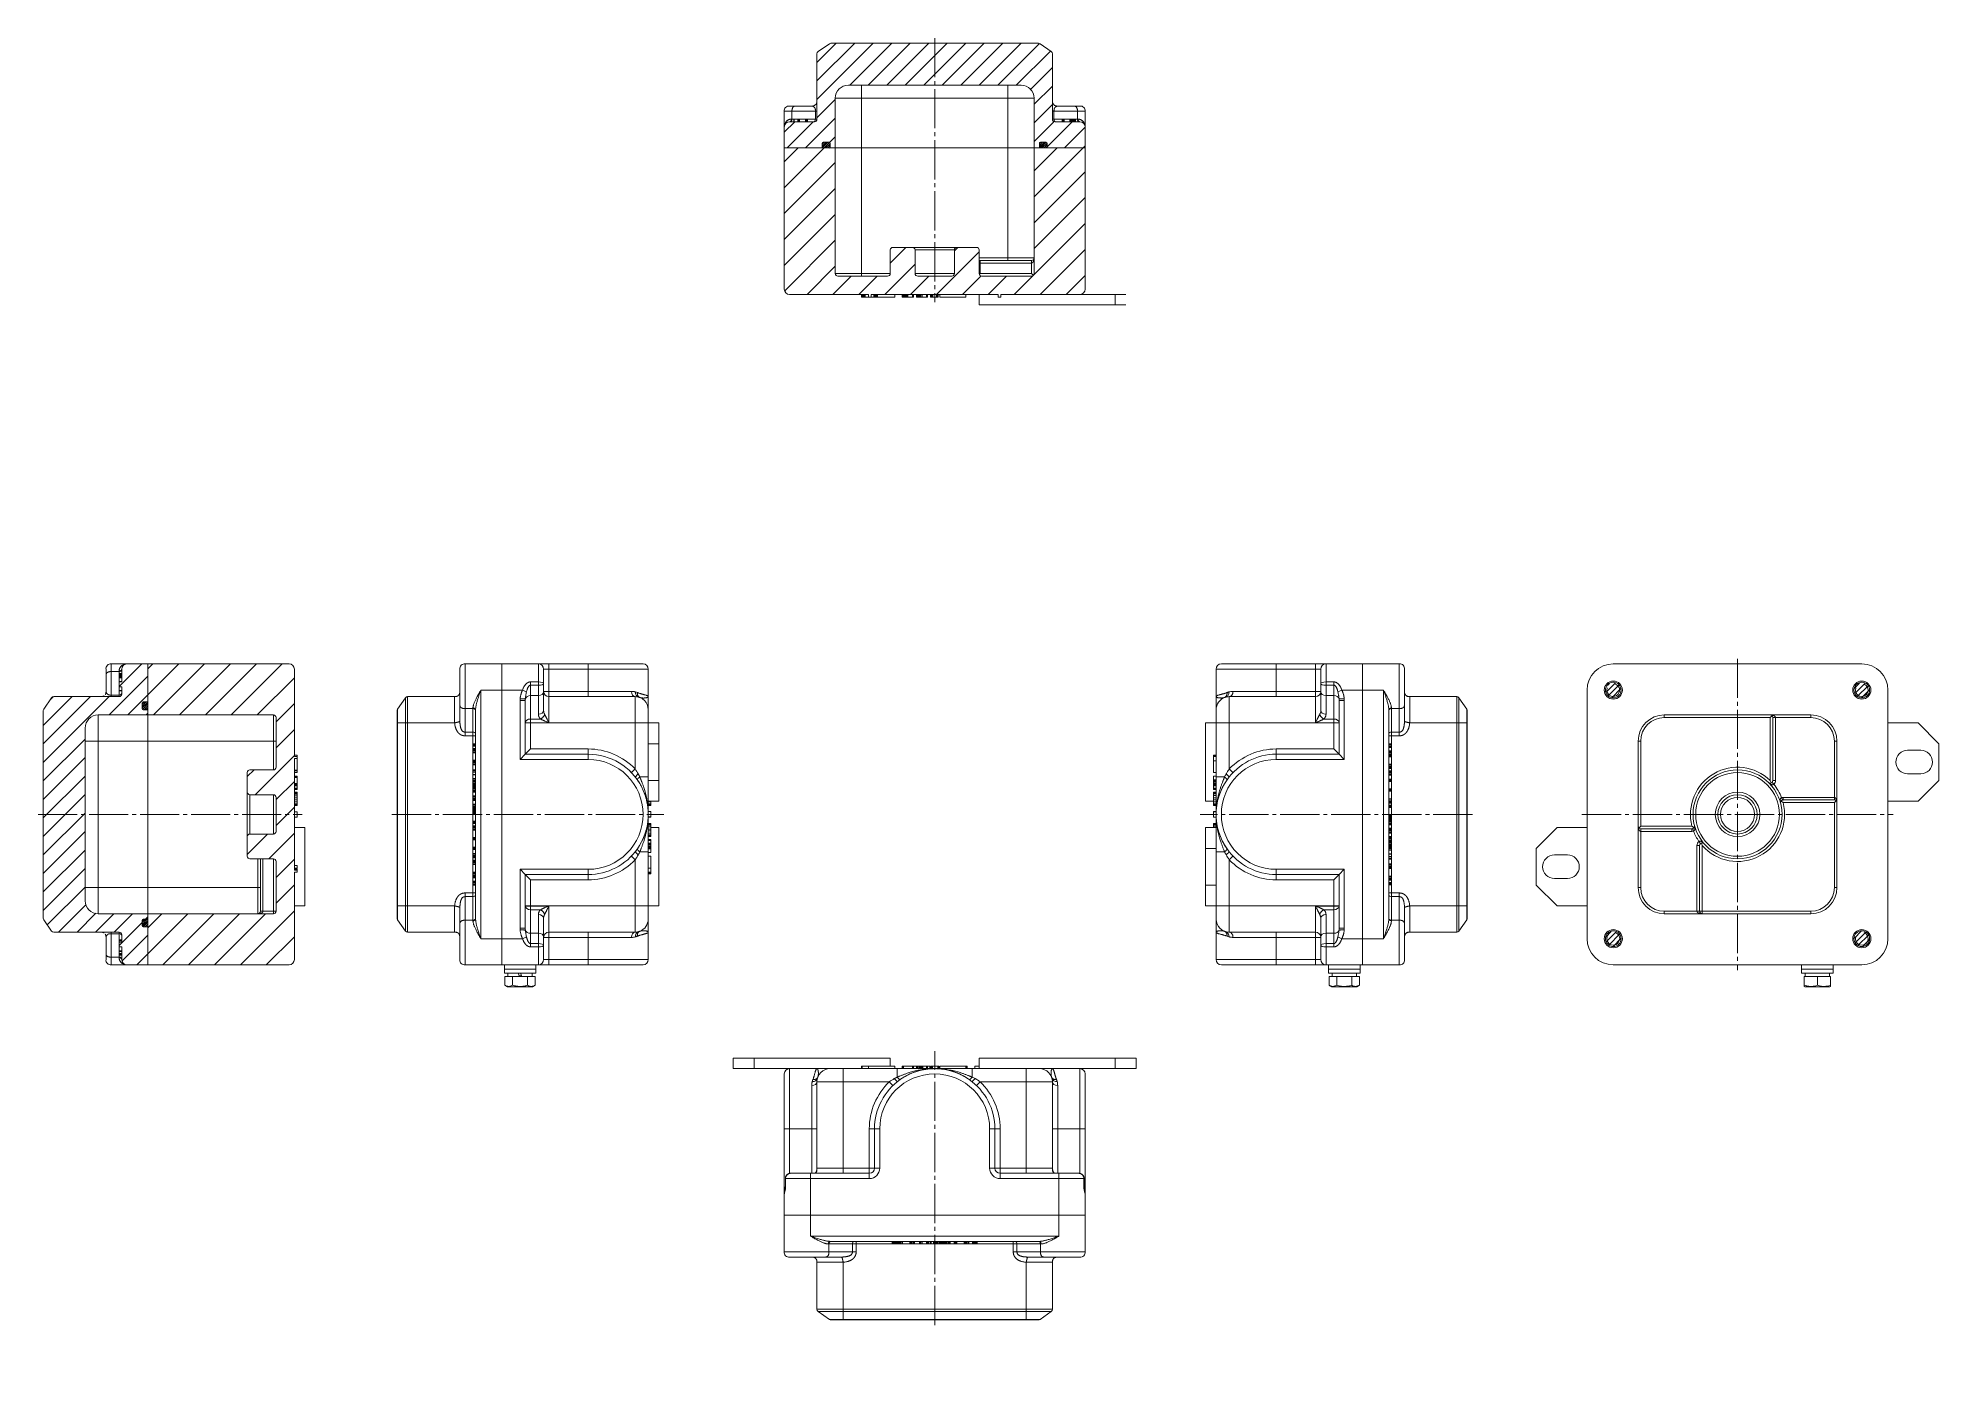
# Model space of a CAD drawing. Header units: millimetres. Extents: x -343 to 384, y -214 to 297.
import ezdxf

# ---------------------------------------------------------------- set-up
doc = ezdxf.new("R2010")
doc.units = ezdxf.units.MM
doc.linetypes.add('K5LT_AXLED', pattern=[19.5, 15, -1.5, 1.5, -1.5])
doc.linetypes.add('K5LT_THIN', pattern=[0])
pattern_1 = [(45, (0, 0), (-1.06066, 1.06066), [])]
pattern_2 = [(45, (0, 0), (-3.535534, 3.535534), [])]
pattern_3 = [(45, (0, 0), (-0.3535534, 0.3535534), [])]
pattern_4 = [(45, (0, 0), (-4.94975, 4.94975), [])]

# ---------------------------------------------------------------- blocks, each defined once
blk = doc.blocks.new('U0')
h = blk.add_hatch()
h.set_pattern_fill('', angle=45, style=0, pattern_type=0)
h.set_pattern_definition(pattern_1)
h.paths.add_polyline_path([(261.51, 45.39), (262.37, 47.36), (261.69, 49.41), (259.82, 50.47), (257.72, 50), (256.47, 48.24), (256.72, 46.1), (258.34, 44.68), (260.5, 44.72)])
h = blk.add_hatch()
h.set_pattern_fill('', angle=45, style=0, pattern_type=0)
h.set_pattern_definition(pattern_1)
h.paths.add_polyline_path([(356.51, 45.39), (357.37, 47.36), (356.69, 49.41), (354.82, 50.47), (352.72, 50), (351.47, 48.24), (351.72, 46.1), (353.34, 44.68), (355.5, 44.72)])
h = blk.add_hatch()
h.set_pattern_fill('', angle=45, style=0, pattern_type=0)
h.set_pattern_definition(pattern_1)
h.paths.add_polyline_path([(261.51, -49.61), (262.37, -47.64), (261.69, -45.59), (259.82, -44.53), (257.72, -45), (256.47, -46.76), (256.72, -48.9), (258.34, -50.32), (260.5, -50.28)])
h = blk.add_hatch()
h.set_pattern_fill('', angle=45, style=0, pattern_type=0)
h.set_pattern_definition(pattern_1)
h.paths.add_polyline_path([(356.51, -49.61), (357.37, -47.64), (356.69, -45.59), (354.82, -44.53), (352.72, -45), (351.47, -46.76), (351.72, -48.9), (353.34, -50.32), (355.5, -50.28)])
at = {"color": 30, "linetype": 'K5LT_AXLED', "lineweight": 18, "true_color": 0xff8000}
for p, q in [((306.88, 59.5), (306.88, -59.5)), ((247.38, 0), (366.38, 0))]:
    blk.add_line(p, q, dxfattribs=at)
at = {"color": 7, "linetype": 'K5LT_THIN', "lineweight": 18}
for p, q in [((354.38, 57.5), (259.38, 57.5)), ((249.38, 47.5), (249.38, -47.5)), ((364.38, -47.5), (364.38, 47.5)), ((334.88, 38), (278.88, 38)), ((278.88, 37), (278.88, 38)), ((319.38, 37), (278.88, 37)), ((319.38, 38), (319.38, 38)), ((319.39, 38), (319.38, 38)), ((320.08, 37.71), (319.38, 37)), ((319.38, 37), (319.38, 12.95)), ((320.38, 37), (320.38, 12.95)), ((320.38, 37), (321.38, 37)), ((321.38, 37), (334.88, 37)), ((321.38, 37), (321.38, 12.95)), ((334.88, 38), (334.88, 37)), ((375.88, 35), (364.38, 35)), ((383.88, 27), (375.88, 35)), ((268.88, 28), (268.88, -28)), ((268.88, 28), (269.88, 28)), ((269.88, 28), (269.88, -4.5)), ((343.88, 28), (343.88, 6.5)), ((344.88, 28), (343.88, 28)), ((344.88, -28), (344.88, 28)), ((376.88, 24.5), (371.88, 24.5)), ((383.88, 13), (383.88, 27)), ((371.88, 15.5), (376.88, 15.5)), ((318.7, 12.22), (318.68, 12.23)), ((320.74, 11.49), (320.06, 12.22)), ((320.38, 12.95), (321.38, 12.95)), ((375.88, 5), (383.88, 13)), ((323.33, 4.27), (323.34, 4.25)), ((323.34, 4.75), (323.34, 4.77)), ((324, 5.45), (323.7, 6.41)), ((324.3, 6.5), (343.88, 6.5)), ((324.3, 6.5), (324.3, 5.5)), ((324.3, 5.5), (343.88, 5.5)), ((324.3, 4.5), (343.88, 4.5)), ((343.88, 5.5), (343.88, 6.5)), ((344.58, 5.21), (343.88, 4.5)), ((343.88, -28), (343.88, 4.5)), ((344.88, 4.5), (344.88, 4.51)), ((344.88, 4.51), (344.88, 4.5)), ((364.38, 5), (375.88, 5)), ((237.88, -5), (229.88, -13)), ((249.38, -5), (237.88, -5)), ((268.88, -4.51), (268.88, -4.5)), ((268.88, -4.5), (268.88, -4.51)), ((269.17, -5.21), (269.88, -4.5)), ((289.45, -4.5), (269.88, -4.5)), ((289.45, -5.5), (269.88, -5.5)), ((269.88, -5.5), (269.88, -6.5)), ((269.88, -28), (269.88, -6.5)), ((289.45, -6.5), (269.88, -6.5)), ((289.45, -6.5), (289.45, -5.5)), ((289.75, -5.45), (290.05, -6.41)), ((290.42, -4.75), (290.41, -4.77)), ((290.42, -4.27), (290.42, -4.25)), ((229.88, -13), (229.88, -27)), ((291.38, -37), (291.38, -11.91)), ((292.38, -11.91), (291.38, -11.91)), ((292.14, -10.33), (292.76, -11.12)), ((292.38, -37), (292.38, -11.91)), ((293.38, -37), (293.38, -11.91)), ((294.11, -11.23), (294.13, -11.24)), ((241.88, -15.5), (236.88, -15.5)), ((229.88, -27), (237.88, -35)), ((236.88, -24.5), (241.88, -24.5)), ((268.88, -28), (269.88, -28)), ((344.88, -28), (343.88, -28)), ((237.88, -35), (249.38, -35)), ((278.88, -38), (278.88, -37)), ((291.38, -37), (278.88, -37)), ((278.88, -38), (334.88, -38)), ((291.38, -37), (292.38, -37)), ((292.38, -37), (293.38, -37)), ((293.38, -37), (334.88, -37)), ((293.38, -38), (293.38, -37)), ((334.88, -37), (334.88, -38)), ((259.38, -57.5), (354.38, -57.5)), ((331.38, -59.1), (331.38, -57.5)), ((343.38, -59.1), (343.38, -57.5)), ((331.38, -59.1), (343.38, -59.1)), ((331.38, -60.7), (331.38, -59.1)), ((331.38, -59.1), (343.38, -59.1)), ((331.38, -60.7), (343.38, -60.7)), ((332.38, -61.9), (332.38, -65.31)), ((337.38, -61.9), (332.38, -61.9)), ((332.38, -65.76), (332.38, -65.31)), ((332.73, -61.9), (332.73, -60.7)), ((337.38, -61.9), (337.38, -65.31)), ((342.38, -61.9), (337.38, -61.9)), ((342.38, -61.9), (342.38, -65.31)), ((342.38, -65.31), (342.38, -65.76)), ((343.38, -60.7), (343.38, -59.1)), ((332.38, -65.76), (332.63, -65.9)), ((332.63, -65.9), (337.38, -65.9)), ((337.38, -65.9), (342.13, -65.9)), ((342.38, -65.76), (342.13, -65.9))]:
    blk.add_line(p, q, dxfattribs=at)
for centre, radius in [((259.38, 47.5), 3.46), ((354.38, 47.5), 3.46), ((259.38, 47.5), 3), ((354.38, 47.5), 3), ((306.88, 0), 17), ((306.88, 0), 16), ((306.88, 0), 8.5), ((306.88, 0), 7.5), ((306.88, 0), 6.5), ((259.38, -47.5), 3.46), ((259.38, -47.5), 3), ((354.38, -47.5), 3.46), ((354.38, -47.5), 3)]:
    blk.add_circle(centre, radius, dxfattribs=at)
for centre, radius, start, end in [((259.38, 47.5), 10, 90, 180), ((354.38, 47.5), 10, 0, 90), ((259.38, 47.5), 2.46, 160, 70), ((354.38, 47.5), 2.46, 160, 70), ((278.88, 28), 10, 90, 180), ((278.88, 28), 9, 90, 180), ((319.38, 37), 1, 0, 89.98868), ((334.88, 28), 10, 0, 90), ((334.88, 28), 9, 0, 90), ((371.88, 20), 4.5, 90, 270), ((376.88, 20), 4.5, 270, 90), ((306.88, 0), 18, 46.01704, 194.47751), ((319.38, 12.95), 1, 227.26229, 312.8323), ((319.38, 12.95), 1, 312.8323, 0), ((319.38, 12.95), 2, 312.8323, 0), ((306.88, 0), 18, 20.84699, 39.64756), ((306.88, 0), 18, 221.40962, 14.47751), ((324.3, 4.5), 1, 107.66225, 193.23226), ((324.3, 4.5), 2, 90, 107.66225), ((324.3, 4.5), 1, 90, 107.66225), ((343.88, 4.5), 1, 0.01195, 90), ((269.88, -4.5), 1, 180.01195, 270), ((289.45, -4.5), 1, 270, 287.66225), ((289.45, -4.5), 2, 270, 287.66225), ((289.45, -4.5), 1, 287.66225, 13.23226), ((306.88, 0), 18, 200.84699, 215.04015), ((293.38, -11.91), 2, 128.22488, 180), ((293.38, -11.91), 1, 128.22488, 180), ((293.38, -11.91), 1, 42.65488, 128.22488), ((236.88, -20), 4.5, 90, 270), ((241.88, -20), 4.5, 270, 90), ((278.88, -28), 10, 180, 270), ((278.88, -28), 9, 180, 270), ((334.88, -28), 10, 270, 0), ((334.88, -28), 9, 270, 0), ((293.38, -37), 1, 180, 269.98512), ((259.38, -47.5), 10, 180, 270), ((259.38, -47.5), 2.46, 160, 70), ((354.38, -47.5), 2.46, 160, 70), ((354.38, -47.5), 10, 270, 0)]:
    blk.add_arc(centre, radius, start, end, dxfattribs=at)
for centre, start_param, end_param in [((337.38, -62.53), 4.761564, 4.855965), ((337.38, -60.07), 4.616121, 4.663214)]:
    blk.add_ellipse(centre, major_axis=(0, 12.78), ratio=0.36397, start_param=start_param, end_param=end_param, dxfattribs=at)
for points, knots in [([(321.38, 37), (321.38, 37.03), (321.37, 37.09), (321.35, 37.18), (321.31, 37.26), (321.26, 37.34), (321.19, 37.42), (321.12, 37.5), (321.03, 37.56), (320.93, 37.63), (320.81, 37.7), (320.68, 37.76), (320.52, 37.82), (320.34, 37.88), (320.14, 37.93), (319.91, 37.97), (319.65, 37.99), (319.47, 38), (319.38, 38)], [0, 0, 0, 0, 0.676993, 1.265475, 1.93433, 2.689541, 3.504852, 4.272774, 5.090629, 6.032144, 7.074689, 8.256193, 9.58493, 11.084677, 12.771299, 14.609606, 16.699567, 19, 19, 19, 19]), ([(320.74, 11.49), (320.72, 11.47), (320.7, 11.45), (320.66, 11.42), (320.63, 11.4), (320.59, 11.38), (320.56, 11.37), (320.52, 11.35), (320.46, 11.34), (320.4, 11.33), (320.34, 11.32), (320.27, 11.32), (320.19, 11.33), (320.09, 11.35), (319.99, 11.37), (319.88, 11.41), (319.77, 11.46), (319.64, 11.52), (319.5, 11.6), (319.34, 11.7), (319.17, 11.82), (318.99, 11.95), (318.83, 12.09), (318.73, 12.19), (318.68, 12.23)], [0, 0, 0, 0, 0.514501, 0.970602, 1.362887, 1.691356, 2.061241, 2.499045, 3.054112, 3.679574, 4.329552, 5.007428, 5.912077, 6.954649, 8.127011, 9.254822, 10.519563, 12.016326, 13.769432, 15.829901, 18.094945, 20.567842, 22.881826, 25, 25, 25, 25]), ([(319.56, 11.97), (319.52, 11.96), (319.47, 11.96), (319.39, 11.95), (319.35, 11.95), (319.27, 11.96), (319.23, 11.96), (319.15, 11.98), (319.1, 11.99), (319.02, 12.01), (318.98, 12.03), (318.91, 12.07), (318.87, 12.09), (318.8, 12.13), (318.77, 12.15), (318.75, 12.18)], [0, 0, 0, 0, 3.130084, 3.130084, 6.628881, 6.628881, 10.488712, 10.488712, 14.691195, 14.691195, 19.177602, 19.177602, 23.911205, 23.911205, 28, 28, 28, 28]), ([(319.32, 11.95), (319.27, 11.96), (319.23, 11.96), (319.15, 11.98), (319.11, 11.99), (319.03, 12.01), (318.99, 12.03), (318.92, 12.06), (318.88, 12.08), (318.81, 12.12), (318.78, 12.15), (318.75, 12.18)], [0, 0, 0, 0, 3.774548, 3.774548, 7.88648, 7.88648, 12.08648, 12.08648, 16.28648, 16.28648, 21, 21, 21, 21]), ([(318.75, 12.18), (318.76, 12.17), (318.77, 12.16), (318.79, 12.14), (318.8, 12.14), (318.82, 12.12), (318.83, 12.11), (318.86, 12.1), (318.87, 12.09), (318.89, 12.08), (318.9, 12.07), (318.91, 12.06)], [0, 0, 0, 0, 2.4, 2.4, 4.8, 4.8, 7.2, 7.2, 9.6, 9.6, 12, 12, 12, 12]), ([(319.38, 12.95), (319.46, 12.76), (319.58, 12.45), (319.71, 12.15), (319.76, 12.03)], [0, 0, 0, 0, 3.05466, 5, 5, 5, 5]), ([(323.7, 6.41), (323.68, 6.4), (323.65, 6.39), (323.61, 6.37), (323.57, 6.35), (323.54, 6.33), (323.51, 6.31), (323.47, 6.28), (323.44, 6.24), (323.4, 6.2), (323.37, 6.15), (323.34, 6.1), (323.3, 6.03), (323.27, 5.95), (323.25, 5.87), (323.23, 5.79), (323.21, 5.71), (323.2, 5.61), (323.19, 5.49), (323.19, 5.34), (323.19, 5.16), (323.2, 4.96), (323.23, 4.74), (323.28, 4.5), (323.31, 4.34), (323.34, 4.25)], [0, 0, 0, 0, 0.520255, 0.985046, 1.38725, 1.726868, 2.096815, 2.582307, 3.164983, 3.779971, 4.349176, 5.004137, 5.831109, 6.781948, 7.71257, 8.596671, 9.516903, 10.607861, 11.947529, 13.63873, 15.619924, 17.90687, 20.350648, 23.070345, 26, 26, 26, 26]), ([(323.3, 4.5), (323.3, 4.5), (323.3, 4.5), (323.3, 4.51), (323.3, 4.51), (323.3, 4.51), (323.3, 4.52), (323.31, 4.52), (323.31, 4.53), (323.31, 4.53)], [0, 0, 0, 0, 0.4, 0.4, 0.8, 0.8, 1.2, 1.2, 2, 2, 2, 2]), ([(323.54, 5.14), (323.51, 5.11), (323.49, 5.09), (323.46, 5.03), (323.44, 5.01), (323.41, 4.95), (323.4, 4.93), (323.38, 4.88), (323.37, 4.85), (323.35, 4.8), (323.34, 4.77), (323.34, 4.75)], [0, 0, 0, 0, 2, 2, 4, 4, 6, 6, 8, 8, 10, 10, 10, 10]), ([(323.41, 4.94), (323.4, 4.92), (323.39, 4.91), (323.38, 4.89), (323.38, 4.87), (323.37, 4.85), (323.36, 4.84), (323.35, 4.81), (323.35, 4.8), (323.34, 4.77), (323.34, 4.76), (323.34, 4.75)], [0, 0, 0, 0, 1, 1, 2, 2, 3, 3, 4, 4, 5, 5, 5, 5]), ([(323.51, 5.1), (323.58, 5.05), (323.7, 4.96), (323.87, 4.83), (324.05, 4.69), (324.2, 4.58), (324.3, 4.5)], [0, 0, 0, 0, 2.157849, 3.158393, 4.376783, 7, 7, 7, 7]), ([(343.88, 6.5), (343.91, 6.5), (343.97, 6.49), (344.05, 6.47), (344.14, 6.43), (344.22, 6.38), (344.3, 6.31), (344.37, 6.24), (344.44, 6.15), (344.51, 6.05), (344.57, 5.94), (344.64, 5.8), (344.7, 5.65), (344.75, 5.47), (344.8, 5.26), (344.84, 5.03), (344.87, 4.78), (344.88, 4.6), (344.88, 4.5)], [0, 0, 0, 0, 0.677086, 1.265636, 1.93384, 2.6884, 3.503013, 4.270973, 5.088798, 6.030322, 7.072783, 8.254202, 9.582762, 11.082249, 12.768549, 14.606457, 16.696354, 19, 19, 19, 19]), ([(269.88, -6.5), (269.84, -6.5), (269.79, -6.49), (269.7, -6.47), (269.62, -6.43), (269.53, -6.38), (269.45, -6.31), (269.38, -6.24), (269.31, -6.15), (269.25, -6.05), (269.18, -5.94), (269.12, -5.8), (269.05, -5.65), (269, -5.47), (268.95, -5.26), (268.91, -5.03), (268.88, -4.78), (268.88, -4.6), (268.88, -4.5)], [0, 0, 0, 0, 0.677086, 1.265636, 1.93384, 2.6884, 3.503013, 4.270973, 5.088798, 6.030322, 7.072783, 8.254202, 9.582762, 11.082249, 12.768549, 14.606457, 16.696354, 19, 19, 19, 19]), ([(290.25, -5.1), (290.17, -5.05), (290.05, -4.96), (289.88, -4.83), (289.7, -4.69), (289.55, -4.58), (289.45, -4.5)], [0, 0, 0, 0, 2.157849, 3.15868, 4.377357, 7, 7, 7, 7]), ([(290.05, -6.41), (290.07, -6.4), (290.1, -6.39), (290.15, -6.37), (290.18, -6.35), (290.21, -6.33), (290.24, -6.31), (290.28, -6.28), (290.32, -6.24), (290.35, -6.2), (290.38, -6.15), (290.42, -6.1), (290.45, -6.03), (290.48, -5.95), (290.5, -5.87), (290.52, -5.79), (290.54, -5.71), (290.55, -5.61), (290.56, -5.49), (290.57, -5.34), (290.56, -5.16), (290.55, -4.96), (290.52, -4.74), (290.48, -4.5), (290.44, -4.34), (290.42, -4.25)], [0, 0, 0, 0, 0.520255, 0.985046, 1.38725, 1.726868, 2.096815, 2.582307, 3.164983, 3.779971, 4.349176, 5.004137, 5.831109, 6.781948, 7.71257, 8.596671, 9.516903, 10.607861, 11.947529, 13.63873, 15.619924, 17.90687, 20.350648, 23.070345, 26, 26, 26, 26]), ([(290.22, -5.14), (290.24, -5.11), (290.26, -5.09), (290.29, -5.03), (290.31, -5.01), (290.34, -4.95), (290.35, -4.93), (290.38, -4.88), (290.39, -4.85), (290.4, -4.8), (290.41, -4.77), (290.42, -4.75)], [0, 0, 0, 0, 2, 2, 4, 4, 6, 6, 8, 8, 10, 10, 10, 10]), ([(290.35, -4.94), (290.35, -4.92), (290.36, -4.91), (290.37, -4.89), (290.38, -4.87), (290.39, -4.85), (290.39, -4.84), (290.4, -4.81), (290.4, -4.8), (290.41, -4.77), (290.41, -4.76), (290.42, -4.75)], [0, 0, 0, 0, 1, 1, 2, 2, 3, 3, 4, 4, 5, 5, 5, 5]), ([(290.45, -4.5), (290.45, -4.5), (290.45, -4.5), (290.45, -4.51), (290.45, -4.51), (290.45, -4.51), (290.45, -4.52), (290.45, -4.52), (290.45, -4.53), (290.45, -4.53)], [0, 0, 0, 0, 0.4, 0.4, 0.8, 0.8, 1.2, 1.2, 2, 2, 2, 2]), ([(292.14, -10.33), (292.15, -10.32), (292.18, -10.3), (292.22, -10.28), (292.26, -10.26), (292.29, -10.24), (292.33, -10.23), (292.37, -10.22), (292.42, -10.21), (292.48, -10.2), (292.55, -10.2), (292.62, -10.21), (292.69, -10.22), (292.78, -10.25), (292.86, -10.27), (292.95, -10.31), (293.04, -10.35), (293.14, -10.4), (293.26, -10.48), (293.4, -10.57), (293.55, -10.69), (293.72, -10.83), (293.88, -10.99), (294.02, -11.13), (294.1, -11.21), (294.13, -11.24)], [0, 0, 0, 0, 0.535064, 1.009395, 1.41736, 1.75896, 2.143633, 2.599109, 3.175606, 3.821071, 4.497592, 5.222633, 6.108254, 7.086186, 8.088743, 9.064179, 10.135849, 11.419884, 12.940801, 14.824681, 17.007536, 19.465299, 22.264202, 24.461574, 26, 26, 26, 26]), ([(293.27, -10.91), (293.32, -10.91), (293.36, -10.91), (293.44, -10.91), (293.48, -10.91), (293.56, -10.92), (293.6, -10.93), (293.68, -10.95), (293.72, -10.97), (293.8, -11), (293.84, -11.02), (293.91, -11.06), (293.95, -11.09), (294.01, -11.13), (294.04, -11.16), (294.07, -11.18)], [0, 0, 0, 0, 2.906187, 2.906187, 6.155051, 6.155051, 9.741038, 9.741038, 13.641721, 13.641721, 17.806934, 17.806934, 22.201986, 22.201986, 26, 26, 26, 26]), ([(293.52, -10.92), (293.56, -10.92), (293.6, -10.93), (293.68, -10.95), (293.72, -10.97), (293.8, -11), (293.83, -11.02), (293.9, -11.06), (293.94, -11.08), (294, -11.13), (294.04, -11.15), (294.07, -11.18)], [0, 0, 0, 0, 3.774199, 3.774199, 7.884625, 7.884625, 12.084625, 12.084625, 16.284625, 16.284625, 21, 21, 21, 21]), ([(294.07, -11.18), (294.05, -11.16), (294.02, -11.14), (293.98, -11.11), (293.96, -11.09), (293.91, -11.06), (293.88, -11.04), (293.83, -11.01), (293.8, -11), (293.74, -10.98), (293.71, -10.96), (293.68, -10.95)], [0, 0, 0, 0, 4.6, 4.6, 9.2, 9.2, 13.8, 13.8, 18.4, 18.4, 23, 23, 23, 23]), ([(294.07, -11.18), (294.06, -11.17), (294.05, -11.16), (294.03, -11.15), (294.02, -11.14), (294, -11.12), (293.99, -11.11), (293.96, -11.1), (293.95, -11.09), (293.93, -11.07), (293.92, -11.07), (293.91, -11.06)], [0, 0, 0, 0, 2.4, 2.4, 4.8, 4.8, 7.2, 7.2, 9.6, 9.6, 12, 12, 12, 12]), ([(293.38, -38), (293.27, -38), (293.08, -37.99), (292.82, -37.96), (292.59, -37.92), (292.4, -37.88), (292.23, -37.82), (292.08, -37.76), (291.95, -37.7), (291.83, -37.64), (291.73, -37.57), (291.65, -37.51), (291.59, -37.45), (291.53, -37.38), (291.48, -37.32), (291.44, -37.25), (291.4, -37.17), (291.39, -37.1), (291.38, -37.04), (291.38, -37.01), (291.38, -37)], [0, 0, 0, 0, 2.771158, 5.150008, 7.052532, 8.811066, 10.368559, 11.80903, 13.098407, 14.257453, 15.23054, 16.111711, 16.870485, 17.56249, 18.27623, 18.964521, 19.627364, 20.238218, 20.695763, 21, 21, 21, 21]), ([(292.42, -37.3), (292.43, -37.34), (292.45, -37.37), (292.48, -37.45), (292.5, -37.48), (292.54, -37.55), (292.57, -37.59), (292.62, -37.65), (292.64, -37.68), (292.7, -37.74), (292.73, -37.77), (292.8, -37.82), (292.83, -37.84), (292.9, -37.88), (292.94, -37.9), (293.02, -37.93), (293.06, -37.95), (293.14, -37.97), (293.18, -37.98), (293.27, -37.99), (293.31, -38), (293.36, -38), (293.36, -38), (293.37, -38), (293.37, -38), (293.37, -38), (293.37, -38), (293.37, -38), (293.37, -38), (293.37, -38), (293.37, -38), (293.37, -38), (293.37, -38), (293.37, -38), (293.37, -38), (293.37, -38), (293.37, -38), (293.37, -38), (293.37, -38), (293.37, -38), (293.37, -38), (293.37, -38), (293.37, -38), (293.37, -38), (293.37, -38), (293.37, -38), (293.37, -38), (293.37, -38), (293.37, -38), (293.37, -38), (293.38, -38), (293.38, -38), (293.38, -38), (293.38, -38)], [0, 0, 0, 0, 3.379544, 3.379544, 7.151808, 7.151808, 11.363462, 11.363462, 16.031033, 16.031033, 21.144622, 21.144622, 26.673948, 26.673948, 32.572561, 32.572561, 38.778647, 38.778647, 45.217956, 45.217956, 51.808668, 51.808668, 52.474065, 52.474065, 52.501514, 52.501514, 52.52234, 52.52234, 52.543166, 52.543166, 52.566256, 52.566256, 52.590199, 52.590199, 52.614142, 52.614142, 52.650062, 52.650062, 52.662059, 52.662059, 52.685983, 52.685983, 52.713099, 52.713099, 52.749777, 52.749777, 52.823133, 52.823133, 52.947586, 52.947586, 52.984058, 52.984058, 53, 53, 53, 53]), ([(332.38, -65.31), (332.66, -65.4), (333.07, -65.52), (333.62, -65.64), (333.98, -65.7), (334.33, -65.74), (334.64, -65.75), (334.98, -65.76), (335.36, -65.74), (335.81, -65.7), (336.48, -65.58), (337.02, -65.43), (337.38, -65.31)], [0, 0, 0, 0, 2.259309, 3.219175, 4.306071, 5.100503, 5.904859, 6.674572, 7.743491, 8.780356, 10.126867, 13, 13, 13, 13]), ([(337.38, -65.31), (337.66, -65.4), (338.07, -65.52), (338.62, -65.64), (338.98, -65.7), (339.33, -65.74), (339.64, -65.75), (339.98, -65.76), (340.36, -65.74), (340.81, -65.7), (341.48, -65.58), (342.02, -65.43), (342.38, -65.31)], [0, 0, 0, 0, 2.259309, 3.219175, 4.306071, 5.100503, 5.904859, 6.674572, 7.743491, 8.780356, 10.126867, 13, 13, 13, 13])]:
    blk.add_open_spline(points, degree=3, knots=knots, dxfattribs=at)
blk.add_open_spline([(293.38, -11.91), (293.26, -11.59), (293.14, -11.28), (293.04, -10.97)], degree=3, dxfattribs=at)
blk = doc.blocks.new('U1')
at = {"color": 7, "linetype": 'K5LT_THIN', "lineweight": 18}
for p, q in [((107.57, 45), (107.57, 55.5)), ((107.57, 55.5), (130.57, 55.5)), ((109.57, 57.5), (130.57, 57.5)), ((130.57, 55.5), (130.57, 57.5)), ((130.57, 57.5), (145.57, 57.5)), ((130.57, 47), (130.57, 55.5)), ((130.57, 55.5), (145.57, 55.5)), ((145.57, 55.5), (145.57, 57.5)), ((145.57, 57.5), (149.57, 57.5)), ((145.57, 55.5), (147.57, 55.5)), ((145.57, 47), (145.57, 55.5)), ((147.57, 50), (147.57, 55.5)), ((149.57, 57.5), (163.57, 57.5)), ((149.57, 50.62), (149.57, 57.5)), ((163.57, 57.5), (171.57, 57.5)), ((163.57, 57.5), (163.57, 47.5)), ((163.57, 57.5), (163.57, 47.5)), ((171.57, 57.5), (177.57, 57.5)), ((177.57, 57.5), (177.57, 40.43)), ((179.57, 55.5), (179.57, 53.16)), ((179.57, 55.5), (179.57, 41.84)), ((179.57, 43.1), (179.57, 51.9)), ((107.57, 45), (107.57, 45)), ((107.57, 45), (107.57, 40)), ((107.57, 45), (107.57, 45)), ((145.57, 45), (112.57, 45)), ((112.57, 35), (112.57, 45)), ((114.01, 47), (130.57, 47)), ((130.57, 47), (145.57, 47)), ((130.57, 45), (130.57, 47)), ((145.57, 47), (147.57, 47)), ((145.57, 47), (145.57, 45)), ((145.57, 45), (145.57, 35.02)), ((147.57, 50), (147.57, 50.5)), ((147.57, 50.5), (147.57, 50)), ((147.57, 50), (147.57, 46.84)), ((147.57, 46.84), (147.57, 39.72)), ((149.57, 50.62), (149.57, 49.37)), ((152.57, 50.62), (149.57, 50.62)), ((149.57, 49.37), (149.57, 45.43)), ((152.57, 49.37), (149.57, 49.37)), ((152.57, 45.43), (149.57, 45.43)), ((149.57, 45.43), (149.57, 38.31)), ((152.57, 49.37), (152.57, 50.62)), ((152.57, 49.37), (152.57, 45.43)), ((152.57, 45.43), (152.57, 36.44)), ((155.64, 47.5), (154.1, 46.82)), ((155.64, 47.5), (163.57, 47.5)), ((163.57, 47.5), (163.57, -47.5)), ((163.57, 47.5), (171.57, 47.5)), ((163.57, 47.5), (163.57, -47.5)), ((171.57, -47.5), (171.57, 47.5)), ((179.57, 46.96), (179.57, 46.98)), ((179.57, 46.96), (179.57, 46.98)), ((179.57, 46.98), (179.57, 46.96)), ((181.56, 45), (181.57, 45)), ((181.57, 45), (199.55, 45)), ((181.57, 45), (181.57, 35)), ((199.55, 35), (199.55, 45)), ((203.39, 40.26), (200.36, 44.57)), ((200.36, 35), (200.36, 44.57)), ((107.57, 35), (107.57, 40)), ((148.77, 36.44), (152.57, 36.44)), ((152.57, 35.02), (152.57, 36.44)), ((154.57, 43.53), (154.57, 23)), ((156.57, 43.53), (154.57, 43.53)), ((156.57, 43.53), (156.57, 21)), ((173.57, -39.95), (173.57, 39.95)), ((173.57, 39.72), (173.57, 39.95)), ((173.57, 38), (173.57, 39.72)), ((174.57, 40.64), (174.57, 40.43)), ((174.57, 40.43), (177.57, 40.43)), ((174.57, 40.43), (174.57, 31.44)), ((177.57, 40.43), (177.57, 31.44)), ((179.57, 41.84), (179.57, 35.68)), ((179.57, 38), (179.57, 41.84)), ((203.39, 35), (203.39, 40.26)), ((203.57, 35), (203.57, 39.68)), ((103.57, 35), (103.57, 5)), ((103.57, 35), (107.57, 35)), ((107.57, 35), (112.57, 35)), ((107.57, 35), (107.57, 14.32)), ((152.57, 35), (112.57, 35)), ((112.57, 35), (112.57, 17.35)), ((145.57, 35.02), (152.57, 35.02)), ((152.57, 35.02), (152.57, 35)), ((154.57, 35), (152.57, 35)), ((152.57, 35), (152.57, 25)), ((173.57, 30.03), (174.57, 30.03)), ((174.57, 31.44), (177.57, 31.44)), ((174.57, 30.03), (174.57, 31.44)), ((174.57, 30.03), (177.57, 30.03)), ((174.57, 30.03), (174.57, 26.99)), ((177.57, 31.44), (177.57, 30.03)), ((179.57, 35.67), (179.57, 35.68)), ((181.56, 35), (181.57, 35)), ((181.57, 35), (199.55, 35)), ((199.55, 35), (199.55, -35)), ((199.55, 35), (200.36, 35)), ((203.39, 35), (200.36, 35)), ((200.36, 35), (200.36, -35)), ((203.39, 35), (203.39, -35)), ((203.57, 35), (203.39, 35)), ((203.57, 35), (203.57, -35)), ((107.57, 22.69), (106.57, 22.69)), ((106.57, 22.68), (106.57, 22.69)), ((106.57, 22.66), (106.57, 22.68)), ((107.57, 22.68), (106.57, 22.68)), ((106.57, 22.64), (106.57, 22.66)), ((107.57, 22.66), (106.57, 22.66)), ((106.57, 22.6), (106.57, 22.64)), ((107.57, 22.64), (106.57, 22.64)), ((106.57, 22.52), (106.57, 22.6)), ((107.57, 22.6), (106.57, 22.6)), ((107.57, 22.52), (106.57, 22.52)), ((106.57, 22.44), (106.57, 22.52)), ((107.57, 22.44), (106.57, 22.44)), ((106.57, 22.39), (106.57, 22.44)), ((106.57, 22.3), (106.57, 22.39)), ((107.57, 22.39), (106.57, 22.39)), ((106.57, 22.22), (106.57, 22.3)), ((107.57, 22.3), (106.57, 22.3)), ((106.57, 22.18), (106.57, 22.22)), ((107.57, 22.22), (106.57, 22.22)), ((107.57, 22.18), (106.57, 22.18)), ((106.57, 22.14), (106.57, 22.18)), ((106.57, 22.11), (106.57, 22.14)), ((107.57, 22.14), (106.57, 22.14)), ((107.57, 22.11), (106.57, 22.11)), ((106.57, 22.09), (106.57, 22.11)), ((106.57, 22.09), (106.57, 22.09)), ((107.57, 22.09), (106.57, 22.09)), ((107.57, 22.09), (106.57, 22.09)), ((106.57, 20.5), (106.57, 22.09)), ((152.57, 25), (130.57, 25)), ((130.57, 25), (130.57, 23)), ((130.57, 23), (130.57, 21)), ((154.57, 23), (130.57, 23)), ((152.57, 25), (154.57, 23)), ((154.57, 23), (156.57, 21)), ((173.57, 26.99), (174.57, 26.99)), ((173.57, 26.98), (174.57, 26.98)), ((173.57, 26.92), (174.57, 26.92)), ((173.57, 26.86), (174.57, 26.86)), ((173.57, 26.77), (174.57, 26.77)), ((173.57, 26.69), (174.57, 26.69)), ((173.57, 26.62), (174.57, 26.62)), ((173.57, 26.57), (174.57, 26.57)), ((173.57, 26.55), (174.57, 26.55)), ((173.57, 26.02), (174.57, 26.02)), ((173.57, 26.01), (174.57, 26.01)), ((173.57, 25.95), (174.57, 25.95)), ((173.57, 25.88), (174.57, 25.88)), ((173.57, 25.8), (174.57, 25.8)), ((173.57, 25.72), (174.57, 25.72)), ((173.57, 25.65), (174.57, 25.65)), ((173.57, 25.6), (174.57, 25.6)), ((173.57, 25.58), (174.57, 25.58)), ((173.57, 24.26), (174.57, 24.26)), ((173.57, 24.08), (174.57, 24.08)), ((173.57, 23.95), (174.57, 23.95)), ((173.57, 23.89), (174.57, 23.89)), ((173.57, 23.84), (174.57, 23.84)), ((173.57, 23.82), (174.57, 23.82)), ((173.57, 23.81), (174.57, 23.81)), ((173.57, 23.75), (174.57, 23.75)), ((173.57, 23.67), (174.57, 23.67)), ((173.57, 23.6), (174.57, 23.6)), ((173.57, 23.52), (174.57, 23.52)), ((173.57, 23.44), (174.57, 23.44)), ((173.57, 23.4), (174.57, 23.4)), ((173.57, 23.38), (174.57, 23.38)), ((173.57, 22.9), (174.57, 22.9)), ((173.57, 22.89), (174.57, 22.89)), ((173.57, 22.88), (174.57, 22.88)), ((173.57, 22.8), (174.57, 22.8)), ((173.57, 22.64), (174.57, 22.64)), ((173.57, 22.36), (174.57, 22.36)), ((173.57, 22.02), (174.57, 22.02)), ((174.57, 26.99), (174.57, 26.98)), ((174.57, 26.98), (174.57, 26.92)), ((174.57, 26.92), (174.57, 26.86)), ((174.57, 26.86), (174.57, 26.77)), ((174.57, 26.77), (174.57, 26.69)), ((174.57, 26.69), (174.57, 26.62)), ((174.57, 26.62), (174.57, 26.57)), ((174.57, 26.57), (174.57, 26.55)), ((174.57, 26.55), (174.57, 26.02)), ((174.57, 26.02), (174.57, 26.01)), ((174.57, 26.01), (174.57, 25.95)), ((174.57, 25.95), (174.57, 25.88)), ((174.57, 25.88), (174.57, 25.8)), ((174.57, 25.8), (174.57, 25.72)), ((174.57, 25.72), (174.57, 25.65)), ((174.57, 25.65), (174.57, 25.6)), ((174.57, 25.6), (174.57, 25.58)), ((174.57, 25.58), (174.57, 24.26)), ((174.57, 24.26), (174.57, 24.08)), ((174.57, 24.08), (174.57, 23.95)), ((174.57, 23.95), (174.57, 23.89)), ((174.57, 23.89), (174.57, 23.84)), ((174.57, 23.84), (174.57, 23.82)), ((174.57, 23.82), (174.57, 23.81)), ((174.57, 23.81), (174.57, 23.75)), ((174.57, 23.75), (174.57, 23.67)), ((174.57, 23.67), (174.57, 23.6)), ((174.57, 23.6), (174.57, 23.52)), ((174.57, 23.52), (174.57, 23.44)), ((174.57, 23.44), (174.57, 23.4)), ((174.57, 23.4), (174.57, 23.38)), ((174.57, 23.38), (174.57, 22.9)), ((174.57, 22.9), (174.57, 22.89)), ((174.57, 22.89), (174.57, 22.88)), ((174.57, 22.88), (174.57, 22.8)), ((174.57, 22.8), (174.57, 22.64)), ((174.57, 22.64), (174.57, 22.36)), ((174.57, 22.36), (174.57, 22.02)), ((174.57, 22.02), (174.57, 19.15)), ((106.57, 16), (106.57, 20.5)), ((107.57, 20.5), (106.57, 20.5)), ((107.57, 16), (106.57, 16)), ((107.57, 14.56), (106.57, 14.56)), ((106.57, 14.55), (106.57, 14.56)), ((107.57, 14.55), (106.57, 14.55)), ((106.57, 13.17), (106.57, 14.55)), ((112.57, 17.35), (114.01, 15.96)), ((156.57, 21), (130.57, 21)), ((173.57, 19.15), (174.57, 19.15)), ((173.57, 19.04), (174.57, 19.04)), ((173.57, 18.98), (174.57, 18.98)), ((173.57, 18.97), (174.57, 18.97)), ((173.57, 18.94), (174.57, 18.94)), ((173.57, 18.93), (174.57, 18.93)), ((173.57, 18.4), (174.57, 18.4)), ((173.57, 18.4), (174.57, 18.4)), ((173.57, 18.39), (174.57, 18.39)), ((173.57, 18.3), (174.57, 18.3)), ((173.57, 18.14), (174.57, 18.14)), ((173.57, 17.87), (174.57, 17.87)), ((173.57, 17.52), (174.57, 17.52)), ((173.57, 16.64), (174.57, 16.64)), ((173.57, 16.29), (174.57, 16.29)), ((173.57, 16.01), (174.57, 16.01)), ((173.57, 15.96), (174.57, 15.96)), ((173.57, 15.81), (174.57, 15.81)), ((173.57, 15.76), (174.57, 15.76)), ((173.57, 15.23), (174.57, 15.23)), ((173.57, 15.23), (174.57, 15.23)), ((173.57, 15.21), (174.57, 15.21)), ((173.57, 15.16), (174.57, 15.16)), ((173.57, 15.08), (174.57, 15.08)), ((173.57, 15.01), (174.57, 15.01)), ((174.57, 19.15), (174.57, 19.04)), ((174.57, 19.04), (174.57, 18.98)), ((174.57, 18.98), (174.57, 18.97)), ((174.57, 18.97), (174.57, 18.94)), ((174.57, 18.94), (174.57, 18.93)), ((174.57, 18.93), (174.57, 18.4)), ((174.57, 18.4), (174.57, 18.39)), ((174.57, 18.4), (174.57, 18.4)), ((174.57, 18.39), (174.57, 18.3)), ((174.57, 18.3), (174.57, 18.14)), ((174.57, 18.14), (174.57, 17.87)), ((174.57, 17.87), (174.57, 17.52)), ((174.57, 17.52), (174.57, 16.64)), ((174.57, 16.64), (174.57, 16.29)), ((174.57, 16.29), (174.57, 16.01)), ((174.57, 16.01), (174.57, 15.96)), ((174.57, 15.96), (174.57, 15.81)), ((174.57, 15.81), (174.57, 15.76)), ((174.57, 15.76), (174.57, 15.23)), ((174.57, 15.23), (174.57, 15.21)), ((174.57, 15.23), (174.57, 15.23)), ((174.57, 15.21), (174.57, 15.16)), ((174.57, 15.16), (174.57, 15.08)), ((174.57, 15.08), (174.57, 15.01)), ((174.57, 15.01), (174.57, 13.46)), ((107.57, 13.17), (106.57, 13.17)), ((106.57, 13.14), (106.57, 13.17)), ((106.57, 13.08), (106.57, 13.14)), ((107.57, 13.14), (106.57, 13.14)), ((107.57, 13.08), (106.57, 13.08)), ((106.57, 13), (106.57, 13.08)), ((107.57, 13), (106.57, 13)), ((106.57, 12.76), (106.57, 13)), ((106.57, 12.6), (106.57, 12.76)), ((107.57, 12.76), (106.57, 12.76)), ((107.57, 12.6), (106.57, 12.6)), ((106.57, 12.46), (106.57, 12.6)), ((106.57, 12.38), (106.57, 12.46)), ((107.57, 12.46), (106.57, 12.46)), ((107.57, 12.38), (106.57, 12.38)), ((106.57, 12.34), (106.57, 12.38)), ((106.57, 12.32), (106.57, 12.34)), ((107.57, 12.34), (106.57, 12.34)), ((107.57, 12.32), (106.57, 12.32)), ((106.57, 12.32), (106.57, 12.32)), ((107.57, 12.32), (106.57, 12.32)), ((106.57, 11.81), (106.57, 12.32)), ((106.57, 11.79), (106.57, 11.81)), ((107.57, 11.81), (106.57, 11.81)), ((106.57, 11.74), (106.57, 11.79)), ((107.57, 11.79), (106.57, 11.79)), ((106.57, 11.67), (106.57, 11.74)), ((107.57, 11.74), (106.57, 11.74)), ((107.57, 11.67), (106.57, 11.67)), ((106.57, 11.53), (106.57, 11.67)), ((106.57, 11.37), (106.57, 11.53)), ((107.57, 11.53), (106.57, 11.53)), ((106.57, 11.23), (106.57, 11.37)), ((107.57, 11.37), (106.57, 11.37)), ((107.57, 11.23), (106.57, 11.23)), ((106.57, 11.08), (106.57, 11.23)), ((107.57, 11.08), (106.57, 11.08)), ((106.57, 11.01), (106.57, 11.08)), ((107.57, 11.01), (106.57, 11.01)), ((106.57, 10.96), (106.57, 11.01)), ((106.57, 10.95), (106.57, 10.96)), ((107.57, 10.96), (106.57, 10.96)), ((107.57, 10.95), (106.57, 10.95)), ((106.57, 10.94), (106.57, 10.95)), ((107.57, 10.94), (106.57, 10.94)), ((106.57, 9.99), (106.57, 10.94)), ((106.57, 9.85), (106.57, 9.99)), ((107.57, 9.99), (106.57, 9.99)), ((107.57, 9.85), (106.57, 9.85)), ((106.57, 9.7), (106.57, 9.85)), ((107.57, 9.7), (106.57, 9.7)), ((106.57, 9.61), (106.57, 9.7)), ((107.57, 9.61), (106.57, 9.61)), ((106.57, 9.57), (106.57, 9.61)), ((106.57, 9.56), (106.57, 9.57)), ((107.57, 9.57), (106.57, 9.57)), ((107.57, 9.56), (106.57, 9.56)), ((106.57, 8.39), (106.57, 8.44)), ((107.57, 8.44), (106.57, 8.44)), ((107.57, 8.39), (106.57, 8.39)), ((106.57, 8.23), (106.57, 8.39)), ((106.57, 8.06), (106.57, 8.23)), ((107.57, 8.23), (106.57, 8.23)), ((106.57, 7.82), (106.57, 8.06)), ((107.57, 8.06), (106.57, 8.06)), ((107.57, 7.82), (106.57, 7.82)), ((106.57, 7.16), (106.57, 7.82)), ((107.57, 14.32), (110.8, 14.32)), ((107.57, 14.32), (107.57, 0)), ((173.57, 13.46), (174.57, 13.46)), ((173.57, 13.11), (174.57, 13.11)), ((173.57, 12.83), (174.57, 12.83)), ((173.57, 12.79), (174.57, 12.79)), ((173.57, 12.63), (174.57, 12.63)), ((173.57, 12.58), (174.57, 12.58)), ((173.57, 9.72), (174.57, 9.72)), ((173.57, 9.72), (174.57, 9.72)), ((173.57, 9.7), (174.57, 9.7)), ((173.57, 9.62), (174.57, 9.62)), ((173.57, 9.46), (174.57, 9.46)), ((173.57, 9.19), (174.57, 9.19)), ((173.57, 8.84), (174.57, 8.84)), ((174.57, 13.46), (174.57, 13.11)), ((174.57, 13.11), (174.57, 12.83)), ((174.57, 12.83), (174.57, 12.79)), ((174.57, 12.79), (174.57, 12.63)), ((174.57, 12.63), (174.57, 12.58)), ((174.57, 12.58), (174.57, 9.72)), ((174.57, 9.72), (174.57, 9.7)), ((174.57, 9.72), (174.57, 9.72)), ((174.57, 9.7), (174.57, 9.62)), ((174.57, 9.62), (174.57, 9.46)), ((174.57, 9.46), (174.57, 9.19)), ((174.57, 9.19), (174.57, 8.84)), ((174.57, 8.84), (174.57, 5.98)), ((103.57, 5), (106.57, 5)), ((107.57, 7.16), (106.57, 7.16)), ((106.57, 6.29), (106.57, 7.16)), ((106.57, 5.61), (106.57, 6.29)), ((107.57, 6.29), (106.57, 6.29)), ((106.57, 4.77), (106.57, 5.61)), ((107.57, 5.61), (106.57, 5.61)), ((106.57, 4.09), (106.57, 4.77)), ((107.57, 4.77), (106.57, 4.77)), ((107.57, 4.09), (106.57, 4.09)), ((106.57, 3.79), (106.57, 4.09)), ((107.57, 3.79), (106.57, 3.79)), ((106.57, 3.61), (106.57, 3.79)), ((107.57, 3.61), (106.57, 3.61)), ((106.57, 3.49), (106.57, 3.61)), ((106.57, 3.45), (106.57, 3.49)), ((107.57, 3.49), (106.57, 3.49)), ((107.57, 3.45), (106.57, 3.45)), ((107.57, 1.05), (106.57, 1.05)), ((106.57, 0.95), (106.57, 1.05)), ((106.57, -1.05), (106.57, 0.95)), ((107.57, 0.95), (106.57, 0.95)), ((107.57, 0), (107.57, 1.04)), ((107.57, 0.12), (107.57, 0.12)), ((107.57, 0.05), (107.57, 0.01)), ((107.57, 0), (107.57, 0)), ((107.57, 0), (107.57, 0)), ((107.57, 0), (107.57, 0)), ((173.57, 5.98), (174.57, 5.98)), ((173.57, 5.87), (174.57, 5.87)), ((173.57, 5.81), (174.57, 5.81)), ((173.57, 5.79), (174.57, 5.79)), ((173.57, 5.77), (174.57, 5.77)), ((173.57, 5.76), (174.57, 5.76)), ((173.57, 5.23), (174.57, 5.23)), ((173.57, 5.22), (174.57, 5.22)), ((173.57, 5.21), (174.57, 5.21)), ((173.57, 5.13), (174.57, 5.13)), ((173.57, 4.97), (174.57, 4.97)), ((173.57, 4.69), (174.57, 4.69)), ((173.57, 4.34), (174.57, 4.34)), ((173.57, 3.46), (174.57, 3.46)), ((173.57, 3.11), (174.57, 3.11)), ((173.57, 2.83), (174.57, 2.83)), ((173.57, 2.78), (174.57, 2.78)), ((173.57, 2.63), (174.57, 2.63)), ((173.57, 2.58), (174.57, 2.58)), ((174.57, 5.98), (174.57, 5.87)), ((174.57, 5.87), (174.57, 5.81)), ((174.57, 5.81), (174.57, 5.79)), ((174.57, 5.79), (174.57, 5.77)), ((174.57, 5.77), (174.57, 5.76)), ((174.57, 5.76), (174.57, 5.23)), ((174.57, 5.23), (174.57, 5.22)), ((174.57, 5.22), (174.57, 5.21)), ((174.57, 5.21), (174.57, 5.13)), ((174.57, 5.13), (174.57, 4.97)), ((174.57, 4.97), (174.57, 4.69)), ((174.57, 4.69), (174.57, 4.34)), ((174.57, 4.34), (174.57, 3.46)), ((174.57, 3.46), (174.57, 3.11)), ((174.57, 3.11), (174.57, 2.83)), ((174.57, 2.83), (174.57, 2.78)), ((174.57, 2.78), (174.57, 2.63)), ((174.57, 2.63), (174.57, 2.58)), ((174.57, 2.58), (174.57, -0.33)), ((103.57, -13), (103.57, -5)), ((103.57, -5), (107.57, -5)), ((107.57, -1.05), (106.57, -1.05)), ((107.57, -3.45), (106.57, -3.45)), ((106.57, -3.5), (106.57, -3.45)), ((106.57, -3.66), (106.57, -3.5)), ((107.57, -3.5), (106.57, -3.5)), ((107.57, -3.66), (106.57, -3.66)), ((106.57, -3.83), (106.57, -3.66)), ((106.57, -4.08), (106.57, -3.83)), ((107.57, -3.83), (106.57, -3.83)), ((107.57, -4.08), (106.57, -4.08)), ((106.57, -4.75), (106.57, -4.08)), ((107.57, -4.75), (106.57, -4.75)), ((106.57, -5), (106.57, -4.75)), ((107.57, 0), (107.57, -0.9)), ((107.57, 0), (107.57, -5)), ((107.57, -0.05), (107.57, -0.01)), ((107.57, -0.08), (107.57, -0.08)), ((107.57, -3.89), (107.57, -1.7)), ((107.57, -5), (107.57, -13)), ((173.57, -0.33), (174.57, -0.33)), ((173.57, -0.33), (174.57, -0.33)), ((173.57, -0.35), (174.57, -0.35)), ((173.57, -0.43), (174.57, -0.43)), ((173.57, -0.59), (174.57, -0.59)), ((173.57, -0.87), (174.57, -0.87)), ((173.57, -1.21), (174.57, -1.21)), ((173.57, -1.22), (174.57, -1.22)), ((173.57, -1.23), (174.57, -1.23)), ((173.57, -1.24), (174.57, -1.24)), ((173.57, -1.33), (174.57, -1.33)), ((173.57, -1.49), (174.57, -1.49)), ((173.57, -1.75), (174.57, -1.75)), ((173.57, -2.09), (174.57, -2.09)), ((173.57, -2.43), (174.57, -2.43)), ((173.57, -2.7), (174.57, -2.7)), ((173.57, -2.78), (174.57, -2.78)), ((173.57, -2.84), (174.57, -2.84)), ((173.57, -2.94), (174.57, -2.94)), ((173.57, -2.97), (174.57, -2.97)), ((173.57, -3.51), (174.57, -3.51)), ((173.57, -3.51), (174.57, -3.51)), ((173.57, -3.58), (174.57, -3.58)), ((173.57, -3.65), (174.57, -3.65)), ((173.57, -3.73), (174.57, -3.73)), ((173.57, -3.81), (174.57, -3.81)), ((173.57, -3.88), (174.57, -3.88)), ((173.57, -3.93), (174.57, -3.93)), ((173.57, -3.94), (174.57, -3.94)), ((173.57, -5.27), (174.57, -5.27)), ((173.57, -5.44), (174.57, -5.44)), ((173.57, -5.58), (174.57, -5.58)), ((173.57, -5.64), (174.57, -5.64)), ((173.57, -5.69), (174.57, -5.69)), ((173.57, -5.71), (174.57, -5.71)), ((173.57, -5.72), (174.57, -5.72)), ((173.57, -5.78), (174.57, -5.78)), ((173.57, -5.85), (174.57, -5.85)), ((173.57, -5.93), (174.57, -5.93)), ((173.57, -6.01), (174.57, -6.01)), ((173.57, -6.08), (174.57, -6.08)), ((173.57, -6.13), (174.57, -6.13)), ((173.57, -6.15), (174.57, -6.15)), ((173.57, -6.68), (174.57, -6.68)), ((173.57, -6.69), (174.57, -6.69)), ((173.57, -6.75), (174.57, -6.75)), ((173.57, -6.82), (174.57, -6.82)), ((173.57, -6.9), (174.57, -6.9)), ((173.57, -6.98), (174.57, -6.98)), ((173.57, -7.05), (174.57, -7.05)), ((173.57, -7.1), (174.57, -7.1)), ((173.57, -7.12), (174.57, -7.12)), ((174.57, -0.33), (174.57, -0.33)), ((174.57, -0.33), (174.57, -0.35)), ((174.57, -0.35), (174.57, -0.43)), ((174.57, -0.43), (174.57, -0.59)), ((174.57, -0.59), (174.57, -0.87)), ((174.57, -0.87), (174.57, -1.21)), ((174.57, -1.21), (174.57, -1.22)), ((174.57, -1.22), (174.57, -1.23)), ((174.57, -1.23), (174.57, -1.24)), ((174.57, -1.24), (174.57, -1.33)), ((174.57, -1.33), (174.57, -1.49)), ((174.57, -1.49), (174.57, -1.75)), ((174.57, -1.75), (174.57, -2.09)), ((174.57, -2.09), (174.57, -2.43)), ((174.57, -2.43), (174.57, -2.7)), ((174.57, -2.7), (174.57, -2.78)), ((174.57, -2.78), (174.57, -2.84)), ((174.57, -2.84), (174.57, -2.94)), ((174.57, -2.94), (174.57, -2.97)), ((174.57, -2.97), (174.57, -3.51)), ((174.57, -3.51), (174.57, -3.51)), ((174.57, -3.51), (174.57, -3.58)), ((174.57, -3.58), (174.57, -3.65)), ((174.57, -3.65), (174.57, -3.73)), ((174.57, -3.73), (174.57, -3.81)), ((174.57, -3.81), (174.57, -3.88)), ((174.57, -3.88), (174.57, -3.93)), ((174.57, -3.93), (174.57, -3.94)), ((174.57, -3.94), (174.57, -5.27)), ((174.57, -5.27), (174.57, -5.44)), ((174.57, -5.44), (174.57, -5.58)), ((174.57, -5.58), (174.57, -5.64)), ((174.57, -5.64), (174.57, -5.69)), ((174.57, -5.69), (174.57, -5.71)), ((174.57, -5.71), (174.57, -5.72)), ((174.57, -5.72), (174.57, -5.78)), ((174.57, -5.78), (174.57, -5.85)), ((174.57, -5.85), (174.57, -5.93)), ((174.57, -5.93), (174.57, -6.01)), ((174.57, -6.01), (174.57, -6.08)), ((174.57, -6.08), (174.57, -6.13)), ((174.57, -6.13), (174.57, -6.15)), ((174.57, -6.15), (174.57, -6.68)), ((174.57, -6.68), (174.57, -6.69)), ((174.57, -6.69), (174.57, -6.75)), ((174.57, -6.75), (174.57, -6.82)), ((174.57, -6.82), (174.57, -6.9)), ((174.57, -6.9), (174.57, -6.98)), ((174.57, -6.98), (174.57, -7.05)), ((174.57, -7.05), (174.57, -7.1)), ((174.57, -7.1), (174.57, -7.12)), ((174.57, -7.12), (174.57, -8.44)), ((103.57, -13), (103.57, -27)), ((103.57, -13), (107.57, -13)), ((107.57, -13), (107.57, -27)), ((107.57, -14.32), (110.8, -14.32)), ((173.57, -8.44), (174.57, -8.44)), ((173.57, -8.62), (174.57, -8.62)), ((173.57, -8.76), (174.57, -8.76)), ((173.57, -8.82), (174.57, -8.82)), ((173.57, -8.87), (174.57, -8.87)), ((173.57, -8.88), (174.57, -8.88)), ((173.57, -8.89), (174.57, -8.89)), ((173.57, -8.95), (174.57, -8.95)), ((173.57, -9.03), (174.57, -9.03)), ((173.57, -9.1), (174.57, -9.1)), ((173.57, -9.19), (174.57, -9.19)), ((173.57, -9.26), (174.57, -9.26)), ((173.57, -9.31), (174.57, -9.31)), ((173.57, -9.32), (174.57, -9.32)), ((173.57, -9.89), (174.57, -9.89)), ((173.57, -9.9), (174.57, -9.9)), ((173.57, -9.97), (174.57, -9.97)), ((173.57, -10.15), (174.57, -10.15)), ((173.57, -10.43), (174.57, -10.43)), ((173.57, -10.77), (174.57, -10.77)), ((173.57, -11.21), (174.57, -11.21)), ((173.57, -11.57), (174.57, -11.57)), ((173.57, -11.84), (174.57, -11.84)), ((173.57, -11.89), (174.57, -11.89)), ((173.57, -12.05), (174.57, -12.05)), ((173.57, -12.09), (174.57, -12.09)), ((173.57, -12.54), (174.57, -12.54)), ((173.57, -12.54), (174.57, -12.54)), ((173.57, -12.61), (174.57, -12.61)), ((173.57, -12.68), (174.57, -12.68)), ((173.57, -12.76), (174.57, -12.76)), ((173.57, -12.84), (174.57, -12.84)), ((173.57, -12.91), (174.57, -12.91)), ((173.57, -12.96), (174.57, -12.96)), ((173.57, -12.98), (174.57, -12.98)), ((173.57, -13.51), (174.57, -13.51)), ((173.57, -13.52), (174.57, -13.52)), ((173.57, -13.56), (174.57, -13.56)), ((173.57, -13.62), (174.57, -13.62)), ((173.57, -13.73), (174.57, -13.73)), ((174.57, -8.44), (174.57, -8.62)), ((174.57, -8.62), (174.57, -8.76)), ((174.57, -8.76), (174.57, -8.82)), ((174.57, -8.82), (174.57, -8.87)), ((174.57, -8.87), (174.57, -8.88)), ((174.57, -8.88), (174.57, -8.89)), ((174.57, -8.89), (174.57, -8.95)), ((174.57, -8.95), (174.57, -9.03)), ((174.57, -9.03), (174.57, -9.1)), ((174.57, -9.1), (174.57, -9.19)), ((174.57, -9.19), (174.57, -9.26)), ((174.57, -9.26), (174.57, -9.31)), ((174.57, -9.31), (174.57, -9.32)), ((174.57, -9.32), (174.57, -9.89)), ((174.57, -9.89), (174.57, -9.9)), ((174.57, -9.9), (174.57, -9.97)), ((174.57, -9.97), (174.57, -10.15)), ((174.57, -10.15), (174.57, -10.43)), ((174.57, -10.43), (174.57, -10.77)), ((174.57, -10.77), (174.57, -11.21)), ((174.57, -11.21), (174.57, -11.57)), ((174.57, -11.57), (174.57, -11.84)), ((174.57, -11.84), (174.57, -11.89)), ((174.57, -11.89), (174.57, -12.05)), ((174.57, -12.05), (174.57, -12.09)), ((174.57, -12.09), (174.57, -12.54)), ((174.57, -12.54), (174.57, -12.54)), ((174.57, -12.54), (174.57, -12.61)), ((174.57, -12.61), (174.57, -12.68)), ((174.57, -12.68), (174.57, -12.76)), ((174.57, -12.76), (174.57, -12.84)), ((174.57, -12.84), (174.57, -12.91)), ((174.57, -12.91), (174.57, -12.96)), ((174.57, -12.96), (174.57, -12.98)), ((174.57, -12.98), (174.57, -13.51)), ((174.57, -13.51), (174.57, -13.52)), ((174.57, -13.52), (174.57, -13.56)), ((174.57, -13.56), (174.57, -13.62)), ((174.57, -13.62), (174.57, -13.73)), ((174.57, -13.73), (174.57, -15.05)), ((112.57, -17.35), (114.01, -15.96)), ((112.57, -17.35), (112.57, -35)), ((130.57, -23), (130.57, -21)), ((130.57, -21), (156.57, -21)), ((154.57, -23), (156.57, -21)), ((156.57, -21), (156.57, -43.53)), ((173.57, -15.05), (174.57, -15.05)), ((173.57, -15.14), (174.57, -15.14)), ((173.57, -15.19), (174.57, -15.19)), ((173.57, -15.24), (174.57, -15.24)), ((173.57, -15.26), (174.57, -15.26)), ((173.57, -16.14), (174.57, -16.14)), ((173.57, -16.15), (174.57, -16.15)), ((173.57, -16.67), (174.57, -16.67)), ((173.57, -16.67), (174.57, -16.67)), ((173.57, -16.69), (174.57, -16.69)), ((173.57, -16.74), (174.57, -16.74)), ((173.57, -16.82), (174.57, -16.82)), ((173.57, -16.89), (174.57, -16.89)), ((173.57, -16.98), (174.57, -16.98)), ((173.57, -17.06), (174.57, -17.06)), ((173.57, -18.88), (174.57, -18.88)), ((173.57, -18.89), (174.57, -18.89)), ((173.57, -18.95), (174.57, -18.95)), ((173.57, -19.02), (174.57, -19.02)), ((173.57, -19.1), (174.57, -19.1)), ((173.57, -19.18), (174.57, -19.18)), ((173.57, -19.25), (174.57, -19.25)), ((173.57, -19.3), (174.57, -19.3)), ((173.57, -19.32), (174.57, -19.32)), ((173.57, -19.81), (174.57, -19.81)), ((173.57, -19.81), (174.57, -19.81)), ((173.57, -19.82), (174.57, -19.82)), ((173.57, -19.9), (174.57, -19.9)), ((173.57, -20.06), (174.57, -20.06)), ((173.57, -20.34), (174.57, -20.34)), ((173.57, -20.69), (174.57, -20.69)), ((174.57, -15.05), (174.57, -15.14)), ((174.57, -15.14), (174.57, -15.19)), ((174.57, -15.19), (174.57, -15.24)), ((174.57, -15.24), (174.57, -15.26)), ((174.57, -15.26), (174.57, -16.14)), ((174.57, -16.14), (174.57, -16.15)), ((174.57, -16.15), (174.57, -16.67)), ((174.57, -16.67), (174.57, -16.67)), ((174.57, -16.67), (174.57, -16.69)), ((174.57, -16.69), (174.57, -16.74)), ((174.57, -16.74), (174.57, -16.82)), ((174.57, -16.82), (174.57, -16.89)), ((174.57, -16.89), (174.57, -16.98)), ((174.57, -16.98), (174.57, -17.06)), ((174.57, -17.06), (174.57, -18.88)), ((174.57, -18.88), (174.57, -18.89)), ((174.57, -18.89), (174.57, -18.95)), ((174.57, -18.95), (174.57, -19.02)), ((174.57, -19.02), (174.57, -19.1)), ((174.57, -19.1), (174.57, -19.18)), ((174.57, -19.18), (174.57, -19.25)), ((174.57, -19.25), (174.57, -19.3)), ((174.57, -19.3), (174.57, -19.32)), ((174.57, -19.32), (174.57, -19.81)), ((174.57, -19.81), (174.57, -19.81)), ((174.57, -19.81), (174.57, -19.82)), ((174.57, -19.82), (174.57, -19.9)), ((174.57, -19.9), (174.57, -20.06)), ((174.57, -20.06), (174.57, -20.34)), ((174.57, -20.34), (174.57, -20.69)), ((174.57, -20.69), (174.57, -23.55)), ((103.57, -27), (107.57, -27)), ((103.57, -35), (103.57, -27)), ((107.57, -27), (107.57, -35)), ((130.57, -25), (130.57, -23)), ((130.57, -23), (154.57, -23)), ((130.57, -25), (152.57, -25)), ((152.57, -25), (154.57, -23)), ((152.57, -25), (152.57, -35)), ((154.57, -23), (154.57, -43.53)), ((173.57, -23.55), (174.57, -23.55)), ((173.57, -23.66), (174.57, -23.66)), ((173.57, -23.72), (174.57, -23.72)), ((173.57, -23.73), (174.57, -23.73)), ((173.57, -23.76), (174.57, -23.76)), ((173.57, -23.77), (174.57, -23.77)), ((173.57, -24.3), (174.57, -24.3)), ((173.57, -24.31), (174.57, -24.31)), ((173.57, -24.32), (174.57, -24.32)), ((173.57, -24.4), (174.57, -24.4)), ((173.57, -24.56), (174.57, -24.56)), ((173.57, -24.84), (174.57, -24.84)), ((173.57, -25.18), (174.57, -25.18)), ((173.57, -26.06), (174.57, -26.06)), ((173.57, -26.42), (174.57, -26.42)), ((173.57, -26.69), (174.57, -26.69)), ((173.57, -26.74), (174.57, -26.74)), ((173.57, -26.9), (174.57, -26.9)), ((173.57, -26.95), (174.57, -26.95)), ((174.57, -23.55), (174.57, -23.66)), ((174.57, -23.66), (174.57, -23.72)), ((174.57, -23.72), (174.57, -23.73)), ((174.57, -23.73), (174.57, -23.76)), ((174.57, -23.76), (174.57, -23.77)), ((174.57, -23.77), (174.57, -24.3)), ((174.57, -24.3), (174.57, -24.31)), ((174.57, -24.31), (174.57, -24.32)), ((174.57, -24.32), (174.57, -24.4)), ((174.57, -24.4), (174.57, -24.56)), ((174.57, -24.56), (174.57, -24.84)), ((174.57, -24.84), (174.57, -25.18)), ((174.57, -25.18), (174.57, -26.06)), ((174.57, -26.06), (174.57, -26.42)), ((174.57, -26.42), (174.57, -26.69)), ((174.57, -26.69), (174.57, -26.74)), ((174.57, -26.74), (174.57, -26.9)), ((174.57, -26.9), (174.57, -26.95)), ((174.57, -26.95), (174.57, -30.03)), ((103.57, -35), (107.57, -35)), ((107.57, -40), (107.57, -35)), ((107.57, -35), (112.57, -35)), ((152.57, -35), (112.57, -35)), ((112.57, -45), (112.57, -35)), ((152.57, -35.02), (145.57, -35.02)), ((145.57, -35.02), (145.57, -45)), ((152.57, -35), (154.57, -35)), ((152.57, -35), (152.57, -35.02)), ((152.57, -36.44), (152.57, -35.02)), ((173.57, -30.03), (174.57, -30.03)), ((174.57, -30.03), (177.57, -30.03)), ((174.57, -31.44), (174.57, -30.03)), ((174.57, -31.44), (177.57, -31.44)), ((174.57, -31.44), (174.57, -40.43)), ((177.57, -30.03), (177.57, -31.44)), ((177.57, -31.44), (177.57, -40.43)), ((179.57, -35.67), (179.57, -35.68)), ((179.57, -35.68), (179.57, -41.84)), ((181.56, -35), (181.57, -35)), ((181.57, -35), (199.55, -35)), ((181.57, -35), (181.57, -45)), ((199.55, -45), (199.55, -35)), ((199.55, -35), (200.36, -35)), ((203.39, -35), (200.36, -35)), ((200.36, -44.57), (200.36, -35)), ((203.57, -35), (203.39, -35)), ((203.39, -40.26), (203.39, -35)), ((203.57, -39.68), (203.57, -35)), ((107.57, -40), (107.57, -45)), ((147.57, -39.72), (147.57, -46.84)), ((152.57, -36.44), (148.77, -36.44)), ((149.57, -38.31), (149.57, -45.43)), ((152.57, -36.44), (152.57, -45.43)), ((156.57, -43.53), (154.57, -43.53)), ((173.57, -39.72), (173.57, -38)), ((173.57, -39.95), (173.57, -39.72)), ((174.57, -40.43), (177.57, -40.43)), ((174.57, -40.43), (174.57, -40.64)), ((177.57, -40.43), (177.57, -57.5)), ((179.57, -41.84), (179.57, -38)), ((179.57, -41.84), (179.57, -55.5)), ((179.57, -51.9), (179.57, -43.1)), ((203.39, -40.26), (200.36, -44.57)), ((107.57, -45), (107.57, -45)), ((107.57, -45), (107.57, -55.5)), ((145.57, -45), (112.57, -45)), ((130.57, -47), (114.01, -47)), ((130.57, -45), (130.57, -47)), ((145.57, -47), (130.57, -47)), ((130.57, -47), (130.57, -55.5)), ((145.57, -47), (145.57, -45)), ((145.57, -55.5), (145.57, -47)), ((147.57, -47), (145.57, -47)), ((147.57, -46.84), (147.57, -50)), ((147.57, -55.5), (147.57, -50)), ((147.57, -50), (147.57, -50.5)), ((147.57, -50.5), (147.57, -50)), ((152.57, -45.43), (149.57, -45.43)), ((149.57, -45.43), (149.57, -49.38)), ((149.57, -49.38), (149.57, -50.62)), ((149.57, -49.38), (152.57, -49.38)), ((149.57, -57.5), (149.57, -50.62)), ((149.57, -50.62), (152.57, -50.62)), ((152.57, -45.43), (152.57, -49.38)), ((152.57, -50.62), (152.57, -49.38)), ((155.64, -47.5), (154.1, -46.82)), ((155.64, -47.5), (163.57, -47.5)), ((163.57, -47.5), (163.57, -57.5)), ((163.57, -47.5), (171.57, -47.5)), ((163.57, -47.5), (163.57, -57.5)), ((179.57, -46.98), (179.57, -46.96)), ((179.57, -46.98), (179.57, -46.96)), ((179.57, -46.96), (179.57, -46.98)), ((179.57, -46.98), (179.57, -46.99)), ((181.56, -45), (181.57, -45)), ((181.57, -45), (199.55, -45)), ((130.57, -55.5), (107.57, -55.5)), ((130.57, -57.5), (109.57, -57.5)), ((145.57, -55.5), (130.57, -55.5)), ((130.57, -55.5), (130.57, -57.5)), ((145.57, -57.5), (130.57, -57.5)), ((145.57, -57.5), (145.57, -55.5)), ((147.57, -55.5), (145.57, -55.5)), ((149.57, -57.5), (145.57, -57.5)), ((149.57, -57.5), (163.57, -57.5)), ((150.57, -59.1), (150.57, -57.5)), ((150.57, -57.5), (162.57, -57.5)), ((162.57, -59.1), (162.57, -57.5)), ((163.57, -57.5), (171.57, -57.5)), ((171.57, -57.5), (177.57, -57.5)), ((179.57, -53.16), (179.57, -55.5)), ((150.57, -59.1), (162.57, -59.1)), ((150.57, -60.7), (150.57, -59.1)), ((150.57, -59.1), (162.57, -59.1)), ((150.57, -60.7), (162.57, -60.7)), ((153.68, -61.9), (150.79, -61.9)), ((150.79, -61.9), (150.79, -65.31)), ((150.79, -65.31), (151.82, -65.9)), ((151.92, -61.9), (151.92, -60.7)), ((159.45, -61.9), (153.68, -61.9)), ((153.68, -61.9), (153.68, -65.31)), ((159.45, -61.9), (159.45, -65.31)), ((162.34, -61.9), (159.45, -61.9)), ((161.22, -61.9), (161.22, -60.7)), ((162.34, -65.31), (161.32, -65.9)), ((162.34, -61.9), (162.34, -65.31)), ((162.57, -60.7), (162.57, -59.1)), ((151.82, -65.9), (161.32, -65.9))]:
    blk.add_line(p, q, dxfattribs=at)
at = {"color": 30, "linetype": 'K5LT_AXLED', "lineweight": 18, "true_color": 0xff8000}
blk.add_line((205.57, 0), (101.49, 0), dxfattribs=at)
at = {"color": 7, "linetype": 'K5LT_THIN', "lineweight": 18}
for centre, radius, start, end in [((109.57, 55.5), 2, 90, 180), ((149.57, 55.5), 2, 90, 180), ((171.57, 55.5), 2, 88.27387, 90), ((177.82, 55.75), 1.77, 351.8699, 98.1301), ((177.82, 55.75), 1.77, 351.8699, 98.1301), ((108.72, 45), 1.16, 179.9699, 180.02525), ((112.57, 40), 5, 110.69844, 180), ((112.57, 40), 5, 90, 110.69844), ((112.57, 40), 5, 103.72311, 110.70224), ((112.57, 40), 5, 90, 102.8823), ((145.57, 47), 2, 270, 0), ((199.55, 44), 1, 35, 90), ((202.57, 39.68), 1, 0, 35), ((130.57, 0), 23, 90, 144.9811), ((130.57, 0), 25, 90, 136.05448), ((130.57, 0), 21, 90, 270), ((130.57, 0), 23, 134.07921, 136.05448), ((130.57, 0), 23, 144.98677, 215.01874), ((130.57, 0), 23, 154.22854, 179.99861), ((130.57, 0), 23, 144.9811, 144.98359), ((130.57, 0), 23, 144.98359, 144.98538), ((130.57, 0), 23, 144.98538, 144.98677), ((130.57, 0), 23, 180.00139, 180.76923), ((130.57, 0), 23, 215.01874, 215.0197), ((130.57, 0), 23, 215.0197, 270), ((130.57, 0), 25, 223.94552, 270), ((130.57, 0), 23, 223.94552, 225.92079), ((112.57, -40), 5, 180, 270), ((202.57, -39.68), 1, 325, 0), ((108.72, -45), 1.16, 179.97475, 180.0301), ((112.57, -40), 5, 249.2986, 256.27689), ((145.57, -47), 2, 0, 90), ((199.55, -44), 1, 270, 325), ((109.57, -55.5), 2, 180, 270), ((149.57, -55.5), 2, 180, 270), ((149.57, -55.5), 2, 180, 270), ((171.57, -55.5), 2, 270, 271.72613), ((177.82, -55.75), 1.77, 261.8699, 8.1301), ((177.82, -55.75), 1.77, 261.8699, 8.1301)]:
    blk.add_arc(centre, radius, start, end, dxfattribs=at)
for centre, major_axis, ratio, start_param, end_param in [((110.91, 46.8), (-0.47, 1.94), 0.777628, 3.141593, 4.524726), ((112.57, 47), (0, -2), 0.72, 0, 1.570796), ((149.57, 50), (-2, 0), 0.3125, 4.712389, 6.283185), ((149.57, 50), (-2, 0), 0.3125, 0, 1.570796), ((149.57, 46.84), (-2, 0), 0.707107, 0, 1.570796), ((152.57, 44.01), (-2, 0), 0.707107, 3.313801, 4.712389), ((149.57, 39.72), (-2, 0), 0.707107, 0, 1.570796), ((152.57, 35.03), (-2, 0), 0.707107, 3.141593, 4.712389), ((174.57, 39.72), (-1, 0), 0.707107, 4.712389, 6.283185), ((152.57, 35.03), (2, 0), 0.00245, 4.712389, 6.283185), ((174.57, 30.74), (-1, 0), 0.707107, 4.712389, 6.283185), ((110.91, 15.44), (-1.57, 1.24), 0.149152, 3.141593, 4.524726), ((110.91, -15.44), (1.57, 1.24), 0.149152, 4.900052, 6.283185), ((152.57, -35.03), (-2, 0), 0.00245, 3.141593, 4.712389), ((152.57, -35.03), (2, 0), 0.707107, 4.712389, 6.283185), ((174.57, -30.74), (-1, 0), 0.707107, 0, 1.570796), ((149.57, -39.72), (-2, 0), 0.707107, 4.712389, 6.283185), ((174.57, -39.72), (-1, 0), 0.707107, 0, 1.570796), ((110.91, -46.8), (0.47, 1.94), 0.777628, 4.900052, 6.283185), ((112.57, -47), (0, 2), 0.72, 4.712389, 6.283185), ((149.57, -46.84), (-2, 0), 0.707107, 4.712389, 6.283185), ((149.57, -50), (-2, 0), 0.3125, 4.712389, 6.283185), ((149.57, -50), (-2, 0), 0.3125, 0, 1.570796), ((152.57, -44.01), (2, 0), 0.707107, 4.712389, 6.110985)]:
    blk.add_ellipse(centre, major_axis=major_axis, ratio=ratio, start_param=start_param, end_param=end_param, dxfattribs=at)
for points, knots in [([(171.63, 57.5), (171.63, 57.5), (171.63, 57.5), (171.63, 57.5), (171.63, 57.5), (171.62, 57.5), (171.62, 57.5), (171.62, 57.5), (171.62, 57.5), (171.62, 57.5), (171.62, 57.5), (171.62, 57.5), (171.62, 57.5), (171.62, 57.5), (171.61, 57.5), (171.61, 57.5), (171.6, 57.5), (171.6, 57.5), (171.6, 57.5), (171.59, 57.5), (171.59, 57.5), (171.59, 57.5), (171.59, 57.5), (171.59, 57.5), (171.59, 57.5), (171.59, 57.5), (171.59, 57.5), (171.59, 57.5), (171.59, 57.5), (171.58, 57.5), (171.58, 57.5), (171.58, 57.5), (171.58, 57.5), (171.57, 57.5), (171.57, 57.5), (171.57, 57.5), (171.57, 57.5), (171.57, 57.5)], [233.703053, 233.703053, 233.703053, 233.703053, 235.298187, 235.298187, 276.149812, 276.149812, 288.80161, 288.80161, 314.105207, 314.105207, 347.456964, 347.456964, 390.728147, 390.728147, 477.270513, 477.270513, 637.703353, 637.703353, 694.908883, 694.908883, 752.114413, 752.114413, 758.214646, 758.214646, 763.931902, 763.931902, 771.952592, 771.952592, 787.993971, 787.993971, 813.083775, 813.083775, 867.944686, 867.944686, 922.805597, 922.805597, 954, 954, 954, 954]), ([(107.57, 45), (107.57, 45.05), (107.61, 45.15), (107.78, 45.28), (108.01, 45.39), (108.26, 45.49), (108.52, 45.58), (108.8, 45.67), (109.08, 45.75), (109.35, 45.82), (109.63, 45.89), (109.9, 45.97), (110.18, 46.04), (110.46, 46.12), (110.74, 46.2), (111.04, 46.3), (111.32, 46.39), (111.55, 46.48), (111.68, 46.53), (111.73, 46.55)], [0, 0, 0, 0, 2.458345, 4.654184, 6.401503, 8.015517, 9.362351, 10.628019, 11.783111, 12.825477, 13.78502, 14.689647, 15.58773, 16.446531, 17.276346, 18.091462, 18.972727, 19.610103, 20, 20, 20, 20]), ([(107.57, 45), (107.57, 45), (107.57, 45), (107.57, 44.99), (107.57, 44.99), (107.57, 44.99), (107.57, 44.99), (107.57, 44.98), (107.57, 44.98), (107.57, 44.98), (107.57, 44.97), (107.57, 44.95), (107.59, 44.91), (107.64, 44.84), (107.74, 44.76), (107.92, 44.67), (108.15, 44.6), (108.38, 44.55), (108.62, 44.51), (108.87, 44.49), (109.11, 44.48), (109.34, 44.47), (109.56, 44.47), (109.75, 44.48), (109.92, 44.49), (110.08, 44.51), (110.22, 44.53), (110.35, 44.55), (110.46, 44.58), (110.57, 44.61), (110.69, 44.64), (110.76, 44.66), (110.8, 44.68)], [0, 0, 0, 0, 0.124454, 0.230912, 0.309248, 0.359462, 0.399239, 0.456114, 0.546948, 0.663811, 0.91411, 1.432254, 2.588875, 4.67058, 7.753489, 11.071973, 14.097347, 16.536171, 18.705193, 20.742789, 22.560562, 24.220137, 25.627328, 26.831799, 27.920348, 28.865429, 29.741126, 30.448485, 31.088115, 31.752248, 32.389543, 33, 33, 33, 33]), ([(111.73, 46.55), (111.74, 46.43), (111.75, 46.22), (111.73, 45.92), (111.66, 45.66), (111.58, 45.42), (111.46, 45.21), (111.32, 45.03), (111.16, 44.88), (110.99, 44.76), (110.86, 44.7), (110.8, 44.68)], [0, 0, 0, 0, 1.650126, 3.139522, 4.444279, 5.770848, 7.075216, 8.338624, 9.563231, 10.769467, 12, 12, 12, 12]), ([(111.38, 44.86), (111.38, 44.86), (111.38, 44.86), (111.38, 44.86), (111.38, 44.86), (111.38, 44.86), (111.38, 44.86), (111.38, 44.86), (111.38, 44.86), (111.38, 44.86), (111.37, 44.86), (111.37, 44.85), (111.37, 44.85), (111.36, 44.85), (111.35, 44.85), (111.34, 44.85), (111.33, 44.84), (111.31, 44.84), (111.3, 44.84), (111.27, 44.83), (111.25, 44.82), (111.23, 44.82)], [0.000098, 0.000098, 0.000098, 0.000098, 0.005, 0.005, 0.02, 0.02, 0.039999, 0.039999, 0.079998, 0.079998, 0.159996, 0.159996, 0.319992, 0.319992, 0.639984, 0.639984, 1.239984, 1.239984, 1.839984, 1.839984, 3, 3, 3, 3]), ([(111.73, 46.55), (111.78, 46.57), (111.88, 46.61), (112.01, 46.65), (112.13, 46.7), (112.25, 46.73), (112.36, 46.77), (112.44, 46.79), (112.48, 46.8)], [0, 0, 0, 0, 1.954814, 3.587573, 4.898277, 6.358095, 7.725337, 9, 9, 9, 9]), ([(155.64, 47.5), (155.58, 47.66), (155.47, 47.95), (155.29, 48.34), (155.13, 48.67), (154.97, 48.94), (154.82, 49.19), (154.66, 49.4), (154.52, 49.58), (154.38, 49.73), (154.26, 49.86), (154.14, 49.97), (154.02, 50.07), (153.9, 50.16), (153.77, 50.25), (153.63, 50.34), (153.49, 50.41), (153.36, 50.46), (153.24, 50.51), (153.12, 50.55), (152.99, 50.58), (152.85, 50.61), (152.71, 50.62), (152.62, 50.62), (152.57, 50.62)], [0, 0, 0, 0, 2.874333, 5.347068, 7.321076, 9.098101, 10.686442, 12.1805, 13.48174, 14.590161, 15.50113, 16.39391, 17.209113, 18.0025, 18.841072, 19.731029, 20.52836, 21.176888, 21.752643, 22.396126, 23.061602, 23.702394, 24.333283, 25, 25, 25, 25]), ([(154.1, 46.82), (154.07, 46.95), (154.01, 47.2), (153.91, 47.53), (153.82, 47.82), (153.73, 48.07), (153.63, 48.29), (153.54, 48.49), (153.45, 48.66), (153.35, 48.81), (153.27, 48.93), (153.18, 49.03), (153.1, 49.12), (153.02, 49.19), (152.93, 49.26), (152.83, 49.32), (152.73, 49.36), (152.64, 49.37), (152.59, 49.37), (152.57, 49.37)], [0, 0, 0, 0, 2.479781, 4.646171, 6.373581, 7.991181, 9.473584, 10.804583, 12.036273, 13.139532, 14.135519, 14.972139, 15.706274, 16.444581, 17.213496, 18.029385, 18.869131, 19.537508, 20, 20, 20, 20]), ([(154.1, 46.82), (154.16, 46.56), (154.26, 46.11), (154.37, 45.52), (154.45, 45.06), (154.5, 44.66), (154.53, 44.4), (154.54, 44.26)], [0, 0, 0, 0, 2.310937, 4.163207, 5.473432, 6.641016, 8, 8, 8, 8]), ([(156.55, 44.1), (156.44, 44.12), (156.24, 44.12), (155.96, 44.13), (155.71, 44.14), (155.47, 44.16), (155.25, 44.17), (155.05, 44.19), (154.87, 44.2), (154.72, 44.22), (154.6, 44.24), (154.55, 44.25), (154.54, 44.26)], [0, 0, 0, 0, 1.413641, 2.697745, 3.84682, 5.033363, 6.235649, 7.484202, 8.776347, 10.082783, 11.497436, 13, 13, 13, 13]), ([(155.64, 47.5), (155.68, 47.4), (155.72, 47.3), (155.8, 47.12), (155.83, 47.05), (155.88, 46.91), (155.91, 46.84), (155.96, 46.7), (155.99, 46.63), (156.04, 46.49), (156.06, 46.42), (156.11, 46.28), (156.13, 46.21), (156.18, 46.04), (156.21, 45.93), (156.27, 45.72), (156.3, 45.61), (156.35, 45.39), (156.38, 45.27), (156.42, 45.04), (156.45, 44.92), (156.48, 44.71), (156.49, 44.6), (156.51, 44.48), (156.51, 44.46), (156.53, 44.33), (156.54, 44.22), (156.55, 44.1)], [3.966564, 3.966564, 3.966564, 3.966564, 4.467652, 4.467652, 4.806697, 4.806697, 5.141753, 5.141753, 5.472924, 5.472924, 5.800262, 5.800262, 6.112607, 6.112607, 6.597944, 6.597944, 7.075082, 7.075082, 7.581771, 7.581771, 8.080017, 8.080017, 8.514732, 8.514732, 8.60747, 8.60747, 9.054525, 9.054525, 9.054525, 9.054525]), ([(156.55, 44.1), (156.55, 44), (156.56, 43.92), (156.57, 43.73), (156.57, 43.63), (156.57, 43.53)], [0, 0, 0, 0, 0.906765, 0.906765, 2, 2, 2, 2]), ([(174.57, 40.64), (174.57, 40.75), (174.55, 40.97), (174.5, 41.31), (174.42, 41.66), (174.31, 42.05), (174.17, 42.46), (173.99, 42.91), (173.78, 43.4), (173.53, 43.93), (173.24, 44.5), (172.91, 45.12), (172.55, 45.78), (172.19, 46.41), (171.86, 46.98), (171.66, 47.34), (171.57, 47.5)], [0, 0, 0, 0, 0.907039, 1.809225, 2.69908, 3.695897, 4.734928, 5.855588, 7.056291, 8.351933, 9.736343, 11.237775, 12.884484, 14.444183, 15.835058, 17, 17, 17, 17]), ([(173.57, 39.95), (173.57, 40.09), (173.56, 40.38), (173.51, 40.81), (173.44, 41.25), (173.35, 41.73), (173.23, 42.25), (173.09, 42.82), (172.91, 43.44), (172.71, 44.12), (172.46, 44.9), (172.17, 45.75), (171.87, 46.64), (171.67, 47.22), (171.57, 47.5)], [0, 0, 0, 0, 0.942376, 1.854093, 2.732412, 3.714517, 4.75378, 5.882612, 7.112826, 8.438539, 9.867031, 11.642469, 13.365777, 15, 15, 15, 15]), ([(179.57, 46.96), (179.57, 46.94), (179.57, 46.92), (179.57, 46.87), (179.57, 46.83), (179.58, 46.73), (179.58, 46.67), (179.6, 46.53), (179.61, 46.45), (179.64, 46.32), (179.65, 46.27), (179.68, 46.18), (179.69, 46.14), (179.72, 46.06), (179.74, 46.03), (179.77, 45.95), (179.78, 45.92), (179.81, 45.86), (179.83, 45.84), (179.84, 45.81)], [0.634192, 0.634192, 0.634192, 0.634192, 2.038431, 2.038431, 4.721358, 4.721358, 9.172038, 9.172038, 14.772038, 14.772038, 18.316155, 18.316155, 20.993873, 20.993873, 23.668424, 23.668424, 26.035314, 26.035314, 28, 28, 28, 28]), ([(179.57, 46.96), (179.57, 46.94), (179.57, 46.92), (179.57, 46.87), (179.57, 46.83), (179.58, 46.73), (179.58, 46.67), (179.6, 46.53), (179.61, 46.45), (179.64, 46.32), (179.65, 46.27), (179.68, 46.18), (179.69, 46.14), (179.72, 46.06), (179.74, 46.03), (179.77, 45.95), (179.78, 45.92), (179.81, 45.86), (179.83, 45.84), (179.84, 45.81)], [0.634193, 0.634193, 0.634193, 0.634193, 2.038431, 2.038431, 4.721358, 4.721358, 9.172038, 9.172038, 14.772038, 14.772038, 18.316155, 18.316155, 20.993873, 20.993873, 23.668424, 23.668424, 26.035314, 26.035314, 28, 28, 28, 28]), ([(180.44, 45.23), (180.38, 45.26), (180.28, 45.32), (180.15, 45.41), (180.04, 45.51), (179.95, 45.63), (179.86, 45.75), (179.78, 45.9), (179.71, 46.06), (179.65, 46.24), (179.61, 46.42), (179.59, 46.6), (179.57, 46.78), (179.57, 46.9), (179.57, 46.96)], [0, 0, 0, 0, 1.354998, 2.532943, 3.5523, 4.634591, 5.787101, 7.018789, 8.310218, 9.671992, 11.051161, 12.343921, 13.581484, 15, 15, 15, 15]), ([(180.32, 45.31), (180.34, 45.29), (180.36, 45.28), (180.4, 45.26), (180.42, 45.25), (180.44, 45.24)], [0, 0, 0, 0, 1.196729, 1.196729, 2.271411, 2.271411, 2.271411, 2.271411]), ([(180.44, 45.24), (180.51, 45.2), (180.64, 45.14), (180.84, 45.08), (181.03, 45.04), (181.2, 45.02), (181.38, 45), (181.5, 45), (181.56, 45)], [0, 0, 0, 0, 1.814906, 3.440633, 4.87718, 6.263311, 7.637584, 9, 9, 9, 9]), ([(181.56, 45), (181.47, 45), (181.3, 45.01), (181.07, 45.03), (180.87, 45.07), (180.7, 45.12), (180.56, 45.17), (180.47, 45.21), (180.44, 45.23)], [0, 0, 0, 0, 2.06352, 3.900842, 5.39468, 6.82246, 7.985138, 9, 9, 9, 9]), ([(181.56, 45), (181.47, 45), (181.3, 45.01), (181.07, 45.03), (180.87, 45.07), (180.7, 45.12), (180.56, 45.17), (180.47, 45.21), (180.44, 45.23)], [0, 0, 0, 0, 2.06352, 3.900842, 5.39468, 6.82246, 7.985138, 9, 9, 9, 9]), ([(147.17, 38.21), (147.13, 38.14), (147.05, 37.99), (146.94, 37.78), (146.84, 37.58), (146.74, 37.38), (146.63, 37.16), (146.5, 36.92), (146.36, 36.63), (146.2, 36.32), (146.03, 35.97), (145.82, 35.54), (145.66, 35.21), (145.57, 35.02)], [0, 0, 0, 0, 1.131212, 2.123429, 2.976649, 3.846015, 4.774092, 5.857264, 7.082072, 8.475205, 9.910606, 11.60106, 14, 14, 14, 14]), ([(148.77, 36.44), (148.62, 36.36), (148.41, 36.25), (148.13, 36.12), (147.94, 36.03), (147.73, 35.94), (147.48, 35.83), (147.21, 35.71), (146.9, 35.57), (146.56, 35.43), (146.11, 35.25), (145.78, 35.11), (145.57, 35.02)], [0, 0, 0, 0, 1.944591, 2.721491, 3.399257, 4.265366, 5.248876, 6.400506, 7.584815, 8.973477, 10.473628, 13, 13, 13, 13]), ([(147.57, 39.72), (147.57, 39.57), (147.54, 39.3), (147.46, 38.92), (147.34, 38.56), (147.23, 38.33), (147.17, 38.21)], [0, 0, 0, 0, 2.055516, 3.782254, 5.27026, 7, 7, 7, 7]), ([(148.77, 36.44), (148.68, 36.49), (148.5, 36.58), (148.25, 36.75), (148.03, 36.93), (147.84, 37.12), (147.65, 37.33), (147.49, 37.55), (147.35, 37.77), (147.24, 37.99), (147.19, 38.14), (147.17, 38.21)], [0, 0, 0, 0, 1.597988, 2.992307, 4.238141, 5.518323, 6.835339, 8.142075, 9.420447, 10.709113, 12, 12, 12, 12]), ([(149.57, 38.31), (149.56, 38.2), (149.56, 38.1), (149.54, 37.94), (149.53, 37.89), (149.51, 37.79), (149.5, 37.74), (149.47, 37.63), (149.46, 37.58), (149.42, 37.48), (149.4, 37.43), (149.36, 37.34), (149.34, 37.29), (149.3, 37.2), (149.28, 37.15), (149.23, 37.06), (149.2, 37.01), (149.15, 36.92), (149.12, 36.88), (149.06, 36.8), (149.03, 36.75), (148.97, 36.67), (148.94, 36.63), (148.87, 36.55), (148.84, 36.51), (148.79, 36.47), (148.78, 36.45), (148.77, 36.44)], [6.299252, 6.299252, 6.299252, 6.299252, 7.653849, 7.653849, 8.343749, 8.343749, 9.040756, 9.040756, 9.720032, 9.720032, 10.408848, 10.408848, 11.070451, 11.070451, 11.743468, 11.743468, 12.385303, 12.385303, 13.040107, 13.040107, 13.661955, 13.661955, 14.298179, 14.298179, 14.899633, 14.899633, 15.075442, 15.075442, 15.075442, 15.075442]), ([(174.57, 40.64), (174.5, 40.64), (174.37, 40.63), (174.2, 40.59), (174.05, 40.54), (173.91, 40.47), (173.8, 40.39), (173.7, 40.3), (173.63, 40.2), (173.58, 40.08), (173.57, 40), (173.57, 39.95)], [0, 0, 0, 0, 1.560346, 2.921664, 4.1377, 5.386016, 6.671659, 7.939678, 9.212878, 10.460232, 12, 12, 12, 12]), ([(179.57, 35.68), (179.57, 35.62), (179.57, 35.53), (179.56, 35.42), (179.56, 35.33), (179.56, 35.26), (179.56, 35.17), (179.55, 35.04), (179.54, 34.86), (179.52, 34.65), (179.5, 34.43), (179.47, 34.21), (179.44, 33.98), (179.4, 33.72), (179.34, 33.46), (179.28, 33.2), (179.21, 32.96), (179.14, 32.74), (179.06, 32.53), (178.97, 32.35), (178.88, 32.18), (178.77, 32.02), (178.66, 31.88), (178.55, 31.77), (178.43, 31.68), (178.3, 31.61), (178.18, 31.55), (178.05, 31.5), (177.93, 31.47), (177.82, 31.46), (177.74, 31.45), (177.66, 31.44), (177.6, 31.44), (177.57, 31.44)], [0, 0, 0, 0, 0.929665, 1.646176, 2.107816, 2.483102, 2.938028, 3.692493, 4.801705, 6.134921, 7.497617, 8.861355, 10.282664, 11.940388, 13.712505, 15.53472, 17.187113, 18.747803, 20.236903, 21.659345, 23.029419, 24.347259, 25.619024, 26.789451, 27.847285, 28.847929, 29.829675, 30.796774, 31.696265, 32.39461, 32.922914, 33.371421, 34, 34, 34, 34]), ([(181.56, 35), (181.55, 34.96), (181.54, 34.92), (181.53, 34.79), (181.52, 34.69), (181.49, 34.41), (181.47, 34.22), (181.4, 33.84), (181.36, 33.64), (181.29, 33.34), (181.26, 33.24), (181.19, 33.02), (181.16, 32.92), (181.09, 32.72), (181.05, 32.63), (180.98, 32.45), (180.93, 32.35), (180.87, 32.22), (180.85, 32.18), (180.81, 32.1), (180.79, 32.06), (180.74, 31.98), (180.72, 31.94), (180.67, 31.85), (180.65, 31.81), (180.6, 31.74), (180.57, 31.7), (180.53, 31.63), (180.5, 31.6), (180.45, 31.52), (180.43, 31.49), (180.37, 31.42), (180.34, 31.38), (180.29, 31.32), (180.27, 31.29), (180.21, 31.22), (180.19, 31.19), (180.13, 31.14), (180.11, 31.11), (180.05, 31.05), (180.02, 31.02), (179.98, 30.98), (179.96, 30.96), (179.93, 30.94), (179.92, 30.92), (179.89, 30.9), (179.88, 30.88), (179.86, 30.87), (179.85, 30.86), (179.84, 30.85), (179.83, 30.84), (179.79, 30.81), (179.76, 30.79), (179.7, 30.74), (179.68, 30.72), (179.62, 30.67), (179.59, 30.65), (179.52, 30.61), (179.49, 30.59), (179.43, 30.55), (179.41, 30.53), (179.35, 30.5), (179.32, 30.48), (179.26, 30.44), (179.23, 30.43), (179.17, 30.4), (179.14, 30.38), (179.08, 30.35), (179.05, 30.34), (178.99, 30.31), (178.97, 30.3), (178.9, 30.27), (178.86, 30.26), (178.78, 30.23), (178.74, 30.22), (178.64, 30.18), (178.57, 30.16), (178.45, 30.13), (178.39, 30.12), (178.27, 30.09), (178.22, 30.08), (178.12, 30.07), (178.07, 30.06), (178, 30.05), (177.96, 30.05), (177.89, 30.04), (177.86, 30.04), (177.78, 30.03), (177.74, 30.03), (177.67, 30.03), (177.65, 30.03), (177.61, 30.03), (177.59, 30.03), (177.57, 30.03)], [2.570861, 2.570861, 2.570861, 2.570861, 3.010614, 3.010614, 4.059898, 4.059898, 6.178257, 6.178257, 8.321907, 8.321907, 9.504543, 9.504543, 10.694123, 10.694123, 11.731486, 11.731486, 12.781056, 12.781056, 13.253785, 13.253785, 13.730463, 13.730463, 14.21174, 14.21174, 14.698318, 14.698318, 15.126899, 15.126899, 15.560995, 15.560995, 16.00165, 16.00165, 16.449832, 16.449832, 16.839479, 16.839479, 17.23665, 17.23665, 17.622524, 17.622524, 18.01766, 18.01766, 18.207795, 18.207795, 18.394483, 18.394483, 18.577909, 18.577909, 18.64617, 18.64617, 18.758217, 18.758217, 19.115442, 19.115442, 19.461672, 19.461672, 19.812427, 19.812427, 20.153561, 20.153561, 20.477206, 20.477206, 20.793677, 20.793677, 21.11167, 21.11167, 21.423894, 21.423894, 21.707006, 21.707006, 21.986524, 21.986524, 22.377022, 22.377022, 22.762998, 22.762998, 23.379472, 23.379472, 23.959596, 23.959596, 24.500117, 24.500117, 24.914031, 24.914031, 25.251606, 25.251606, 25.591682, 25.591682, 26.016097, 26.016097, 26.228935, 26.228935, 26.440709, 26.440709, 26.440709, 26.440709]), ([(179.57, 35.67), (179.57, 35.65), (179.57, 35.62), (179.6, 35.58), (179.65, 35.54), (179.71, 35.5), (179.78, 35.46), (179.87, 35.42), (179.97, 35.38), (180.08, 35.34), (180.21, 35.3), (180.34, 35.26), (180.49, 35.22), (180.65, 35.18), (180.82, 35.14), (180.99, 35.11), (181.16, 35.07), (181.32, 35.04), (181.45, 35.02), (181.52, 35.01), (181.56, 35)], [0, 0, 0, 0, 1.792146, 3.344462, 4.686681, 5.987309, 7.224651, 8.368975, 9.477917, 10.575632, 11.650472, 12.732986, 13.846454, 14.965256, 16.123708, 17.289944, 18.425502, 19.530603, 20.363526, 21, 21, 21, 21]), ([(112.57, 17.35), (112.43, 17.15), (112.16, 16.74), (111.81, 16.18), (111.55, 15.74), (111.43, 15.52), (111.38, 15.44)], [0, 0, 0, 0, 2.301883, 4.603766, 6.159322, 7, 7, 7, 7]), ([(110.8, 14.32), (110.79, 14.29), (110.77, 14.24), (110.74, 14.17), (110.7, 14.08), (110.65, 13.96), (110.57, 13.77), (110.45, 13.48), (110.3, 13.09), (110.13, 12.64), (109.95, 12.17), (109.76, 11.68), (109.57, 11.16), (109.38, 10.6), (109.17, 9.99), (108.95, 9.3), (108.7, 8.45), (108.44, 7.43), (108.18, 6.29), (107.98, 5.15), (107.83, 4.11), (107.73, 3.23), (107.64, 2.24), (107.59, 1.29), (107.57, 0.57), (107.57, 0.3), (107.57, 0.26), (107.57, 0.22), (107.57, 0.17), (107.57, 0.13), (107.57, 0.09), (107.57, 0.06), (107.57, 0.03), (107.57, 0.02), (107.57, 0.01), (107.57, 0), (107.57, 0)], [0, 0, 0, 0, 0.196896, 0.394401, 0.59875, 0.860483, 1.347324, 2.107834, 3.139296, 4.338257, 5.560912, 6.864237, 8.169563, 9.650361, 11.210173, 13.005446, 15.083887, 17.846798, 20.920768, 23.983281, 26.641622, 28.907005, 30.737287, 34.272291, 36.11688, 36.228634, 36.340388, 36.452142, 36.563896, 36.675651, 36.787405, 36.86919, 36.920542, 36.945733, 36.972064, 37, 37, 37, 37]), ([(107.57, 0.31), (107.57, 0.33), (107.57, 0.36), (107.57, 0.42), (107.57, 0.46), (107.57, 0.58), (107.58, 0.66), (107.58, 0.89), (107.59, 1.04), (107.61, 1.51), (107.64, 1.82), (107.72, 2.72), (107.8, 3.31), (108.04, 4.69), (108.21, 5.47), (108.68, 7.13), (108.98, 8), (109.5, 9.24), (109.67, 9.62), (109.85, 10)], [0, 0, 0, 0, 0.342458, 0.342458, 0.856145, 0.856145, 1.883519, 1.883519, 3.938267, 3.938267, 8.047763, 8.047763, 15.924297, 15.924297, 26.619179, 26.619179, 38.819179, 38.819179, 44.418012, 44.418012, 44.418012, 44.418012]), ([(111.73, 13.2), (111.74, 13.22), (111.75, 13.26), (111.73, 13.35), (111.67, 13.46), (111.59, 13.58), (111.47, 13.71), (111.33, 13.86), (111.16, 14.01), (110.99, 14.17), (110.86, 14.27), (110.8, 14.32)], [0, 0, 0, 0, 1.617939, 3.030414, 4.293753, 5.593358, 6.935317, 8.270856, 9.582203, 10.827769, 12, 12, 12, 12]), ([(107.57, 0), (107.57, -0.02), (107.57, -0.04), (107.57, -0.08), (107.57, -0.11), (107.57, -0.13), (107.57, -0.15), (107.57, -0.18), (107.57, -0.21), (107.57, -0.25), (107.57, -0.3), (107.57, -0.36), (107.57, -0.47), (107.57, -0.69), (107.59, -1.14), (107.62, -1.94), (107.71, -3.09), (107.86, -4.41), (108.07, -5.72), (108.32, -6.9), (108.57, -7.94), (108.83, -8.88), (109.08, -9.71), (109.31, -10.42), (109.53, -11.03), (109.72, -11.55), (109.91, -12.06), (110.1, -12.56), (110.28, -13.05), (110.46, -13.5), (110.63, -13.92), (110.74, -14.18), (110.8, -14.32)], [0, 0, 0, 0, 0.103138, 0.190961, 0.255264, 0.308891, 0.354885, 0.40024, 0.470478, 0.553826, 0.66634, 0.796797, 1.002744, 1.405021, 2.286512, 4.098653, 6.876808, 10.08622, 13.17823, 15.847413, 18.245824, 20.432023, 22.348925, 24.041971, 25.425187, 26.62155, 27.749472, 28.94837, 30.076375, 31.160787, 32.065211, 33, 33, 33, 33]), ([(107.57, -0.31), (107.57, -0.33), (107.57, -0.36), (107.57, -0.42), (107.57, -0.46), (107.57, -0.58), (107.58, -0.66), (107.58, -0.89), (107.59, -1.04), (107.61, -1.51), (107.64, -1.82), (107.72, -2.72), (107.8, -3.31), (108.04, -4.69), (108.21, -5.47), (108.68, -7.13), (108.98, -8), (109.5, -9.24), (109.67, -9.62), (109.94, -10.18), (110.03, -10.36), (110.26, -10.8), (110.4, -11.06), (110.89, -11.92), (111.26, -12.51), (111.67, -13.11), (111.7, -13.16), (111.73, -13.2)], [0, 0, 0, 0, 0.342458, 0.342458, 0.856145, 0.856145, 1.883519, 1.883519, 3.938267, 3.938267, 8.047763, 8.047763, 15.924297, 15.924297, 26.619179, 26.619179, 38.819179, 38.819179, 44.418012, 44.418012, 47.103633, 47.103633, 51.019179, 51.019179, 60.292621, 60.292621, 60.985791, 60.985791, 60.985791, 60.985791]), ([(111.73, -13.2), (111.74, -13.22), (111.75, -13.27), (111.73, -13.36), (111.66, -13.47), (111.58, -13.59), (111.46, -13.73), (111.32, -13.87), (111.16, -14.01), (110.99, -14.16), (110.86, -14.27), (110.8, -14.32)], [0, 0, 0, 0, 1.65014, 3.13956, 4.444353, 5.77096, 7.07536, 8.338809, 9.563455, 10.769634, 12, 12, 12, 12]), ([(110.8, -14.32), (110.81, -14.34), (110.82, -14.38), (110.84, -14.43), (110.86, -14.47), (110.88, -14.51), (110.9, -14.54), (110.92, -14.57), (110.93, -14.61), (110.95, -14.64), (110.98, -14.69), (111.01, -14.76), (111.06, -14.85), (111.12, -14.96), (111.18, -15.08), (111.25, -15.2), (111.32, -15.32), (111.36, -15.4), (111.38, -15.44)], [0, 0, 0, 0, 0.825572, 1.561368, 2.207389, 2.817107, 3.404737, 3.970278, 4.502441, 5.076787, 5.864355, 7.018937, 8.607645, 10.622826, 12.742924, 14.916467, 16.960299, 19, 19, 19, 19]), ([(147.17, -38.21), (147.13, -38.14), (147.05, -37.99), (146.94, -37.78), (146.84, -37.58), (146.74, -37.38), (146.63, -37.16), (146.5, -36.92), (146.36, -36.63), (146.2, -36.32), (146.03, -35.97), (145.82, -35.54), (145.66, -35.21), (145.57, -35.02)], [0, 0, 0, 0, 1.131212, 2.123429, 2.976649, 3.846015, 4.774092, 5.857264, 7.082072, 8.475205, 9.910606, 11.60106, 14, 14, 14, 14]), ([(148.77, -36.44), (148.62, -36.36), (148.41, -36.25), (148.13, -36.12), (147.94, -36.03), (147.73, -35.94), (147.48, -35.83), (147.21, -35.71), (146.9, -35.57), (146.56, -35.43), (146.11, -35.25), (145.78, -35.11), (145.57, -35.02)], [0, 0, 0, 0, 1.944591, 2.721491, 3.399257, 4.265366, 5.248876, 6.400506, 7.584815, 8.973477, 10.473628, 13, 13, 13, 13]), ([(181.56, -35), (181.54, -34.85), (181.52, -34.7), (181.49, -34.37), (181.46, -34.18), (181.4, -33.82), (181.36, -33.63), (181.29, -33.35), (181.26, -33.25), (181.2, -33.04), (181.17, -32.94), (181.1, -32.75), (181.06, -32.66), (180.99, -32.47), (180.95, -32.38), (180.88, -32.25), (180.86, -32.21), (180.82, -32.12), (180.8, -32.08), (180.75, -32), (180.73, -31.96), (180.68, -31.88), (180.66, -31.84), (180.61, -31.76), (180.59, -31.72), (180.54, -31.65), (180.52, -31.62), (180.47, -31.54), (180.44, -31.51), (180.39, -31.44), (180.36, -31.4), (180.31, -31.33), (180.28, -31.3), (180.23, -31.24), (180.2, -31.21), (180.15, -31.15), (180.12, -31.12), (180.07, -31.06), (180.04, -31.04), (179.99, -30.99), (179.98, -30.98), (179.95, -30.95), (179.94, -30.94), (179.91, -30.91), (179.89, -30.9), (179.87, -30.88), (179.86, -30.87), (179.84, -30.86), (179.84, -30.85), (179.81, -30.82), (179.78, -30.8), (179.72, -30.75), (179.69, -30.73), (179.63, -30.69), (179.6, -30.66), (179.54, -30.62), (179.51, -30.6), (179.45, -30.56), (179.42, -30.54), (179.36, -30.51), (179.33, -30.49), (179.27, -30.45), (179.24, -30.44), (179.18, -30.4), (179.15, -30.39), (179.09, -30.36), (179.07, -30.35), (179.01, -30.32), (178.98, -30.31), (178.92, -30.28), (178.88, -30.27), (178.8, -30.24), (178.76, -30.22), (178.65, -30.19), (178.59, -30.17), (178.46, -30.13), (178.4, -30.12), (178.27, -30.09), (178.21, -30.08), (178.1, -30.06), (178.05, -30.06), (177.94, -30.05), (177.89, -30.04), (177.79, -30.04), (177.74, -30.03), (177.68, -30.03), (177.66, -30.03), (177.61, -30.03), (177.59, -30.03), (177.57, -30.03)], [2.610994, 2.610994, 2.610994, 2.610994, 4.315868, 4.315868, 6.371904, 6.371904, 8.451802, 8.451802, 9.599127, 9.599127, 10.75304, 10.75304, 11.810977, 11.810977, 12.880987, 12.880987, 13.363298, 13.363298, 13.84955, 13.84955, 14.340387, 14.340387, 14.836516, 14.836516, 15.273937, 15.273937, 15.716877, 15.716877, 16.166381, 16.166381, 16.623414, 16.623414, 17.021139, 17.021139, 17.426402, 17.426402, 17.820405, 17.820405, 18.223694, 18.223694, 18.41758, 18.41758, 18.607918, 18.607918, 18.794899, 18.794899, 18.93719, 18.93719, 18.978669, 18.978669, 19.343352, 19.343352, 19.696665, 19.696665, 20.053954, 20.053954, 20.401304, 20.401304, 20.731441, 20.731441, 21.054116, 21.054116, 21.378495, 21.378495, 21.696837, 21.696837, 21.986214, 21.986214, 22.271787, 22.271787, 22.671503, 22.671503, 23.06637, 23.06637, 23.703379, 23.703379, 24.314316, 24.314316, 24.907419, 24.907419, 25.41638, 25.41638, 25.957987, 25.957987, 26.405464, 26.405464, 26.629918, 26.629918, 26.853276, 26.853276, 26.853276, 26.853276]), ([(179.57, -35.68), (179.57, -35.67), (179.57, -35.66), (179.57, -35.65), (179.57, -35.64), (179.57, -35.61), (179.57, -35.56), (179.57, -35.47), (179.56, -35.28), (179.55, -35.01), (179.52, -34.66), (179.49, -34.3), (179.43, -33.94), (179.38, -33.62), (179.31, -33.32), (179.24, -33.05), (179.16, -32.82), (179.09, -32.61), (179.01, -32.42), (178.92, -32.25), (178.83, -32.09), (178.72, -31.95), (178.61, -31.83), (178.49, -31.73), (178.37, -31.64), (178.24, -31.58), (178.11, -31.52), (177.95, -31.48), (177.77, -31.45), (177.64, -31.44), (177.57, -31.44)], [0, 0, 0, 0, 0.095148, 0.174827, 0.229094, 0.348783, 0.558889, 1.02216, 1.938862, 3.504022, 5.488061, 7.65357, 9.659201, 11.613787, 13.40634, 15.080207, 16.579124, 17.949948, 19.198053, 20.404993, 21.600256, 22.783841, 23.867541, 24.886003, 25.81756, 26.72745, 27.649543, 28.61961, 29.747719, 31, 31, 31, 31]), ([(181.56, -35), (181.47, -35.02), (181.3, -35.05), (181.07, -35.09), (180.86, -35.13), (180.68, -35.17), (180.52, -35.21), (180.36, -35.25), (180.23, -35.29), (180.11, -35.33), (180, -35.36), (179.91, -35.4), (179.82, -35.44), (179.74, -35.47), (179.68, -35.51), (179.63, -35.55), (179.59, -35.59), (179.57, -35.63), (179.57, -35.66), (179.57, -35.67)], [0, 0, 0, 0, 1.667345, 3.123926, 4.338952, 5.517949, 6.627793, 7.692248, 8.693793, 9.654356, 10.580965, 11.528984, 12.529532, 13.595199, 14.729981, 15.920065, 17.152604, 18.519552, 20, 20, 20, 20]), ([(147.17, -38.21), (147.2, -38.12), (147.26, -37.95), (147.39, -37.7), (147.54, -37.47), (147.71, -37.25), (147.91, -37.05), (148.12, -36.86), (148.34, -36.69), (148.56, -36.55), (148.71, -36.47), (148.77, -36.44)], [0, 0, 0, 0, 1.591337, 3.038197, 4.319213, 5.63478, 6.943452, 8.221993, 9.636441, 10.880908, 12, 12, 12, 12]), ([(147.57, -39.72), (147.57, -39.57), (147.54, -39.3), (147.46, -38.92), (147.34, -38.56), (147.23, -38.33), (147.17, -38.21)], [0, 0, 0, 0, 2.055516, 3.782254, 5.27026, 7, 7, 7, 7]), ([(149.57, -38.31), (149.56, -38.2), (149.56, -38.1), (149.54, -37.94), (149.53, -37.89), (149.51, -37.79), (149.5, -37.74), (149.47, -37.63), (149.46, -37.58), (149.42, -37.48), (149.4, -37.43), (149.36, -37.34), (149.34, -37.29), (149.3, -37.2), (149.28, -37.15), (149.23, -37.06), (149.2, -37.01), (149.15, -36.92), (149.12, -36.88), (149.06, -36.8), (149.03, -36.75), (148.97, -36.67), (148.94, -36.63), (148.87, -36.55), (148.84, -36.51), (148.79, -36.47), (148.78, -36.45), (148.77, -36.44)], [6.299252, 6.299252, 6.299252, 6.299252, 7.653849, 7.653849, 8.343749, 8.343749, 9.040756, 9.040756, 9.720032, 9.720032, 10.408848, 10.408848, 11.070451, 11.070451, 11.743468, 11.743468, 12.385303, 12.385303, 13.040107, 13.040107, 13.661955, 13.661955, 14.298179, 14.298179, 14.899633, 14.899633, 15.075442, 15.075442, 15.075442, 15.075442]), ([(154.57, -43.53), (154.57, -43.6), (154.57, -43.74), (154.56, -43.94), (154.55, -44.11), (154.54, -44.21), (154.54, -44.26)], [0, 0, 0, 0, 2.085532, 4.093727, 5.649283, 7, 7, 7, 7]), ([(156.57, -43.53), (156.57, -43.61), (156.57, -43.7), (156.56, -43.88), (156.55, -43.98), (156.55, -44.1)], [0, 0, 0, 0, 0.905926, 0.905926, 2, 2, 2, 2]), ([(173.57, -39.95), (173.57, -40.09), (173.56, -40.38), (173.51, -40.81), (173.44, -41.25), (173.35, -41.73), (173.23, -42.25), (173.09, -42.82), (172.91, -43.44), (172.71, -44.12), (172.46, -44.9), (172.17, -45.75), (171.87, -46.64), (171.67, -47.22), (171.57, -47.5)], [0, 0, 0, 0, 0.942376, 1.854093, 2.732412, 3.714517, 4.75378, 5.882612, 7.112826, 8.438539, 9.867031, 11.642469, 13.365777, 15, 15, 15, 15]), ([(174.57, -40.64), (174.57, -40.75), (174.55, -40.97), (174.5, -41.31), (174.42, -41.66), (174.31, -42.05), (174.17, -42.46), (173.99, -42.91), (173.78, -43.4), (173.53, -43.93), (173.24, -44.5), (172.91, -45.12), (172.55, -45.78), (172.19, -46.41), (171.86, -46.98), (171.66, -47.34), (171.57, -47.5)], [0, 0, 0, 0, 0.907039, 1.809225, 2.69908, 3.695897, 4.734928, 5.855588, 7.056291, 8.351933, 9.736343, 11.237775, 12.884484, 14.444183, 15.835058, 17, 17, 17, 17]), ([(173.57, -39.95), (173.57, -40), (173.58, -40.08), (173.63, -40.2), (173.71, -40.31), (173.8, -40.4), (173.92, -40.48), (174.06, -40.54), (174.21, -40.59), (174.38, -40.63), (174.5, -40.64), (174.57, -40.64)], [0, 0, 0, 0, 1.559957, 2.920951, 4.136752, 5.384901, 6.67049, 7.938583, 9.211972, 10.459586, 12, 12, 12, 12]), ([(110.8, -44.68), (110.79, -44.67), (110.77, -44.67), (110.74, -44.66), (110.7, -44.64), (110.65, -44.63), (110.57, -44.61), (110.45, -44.58), (110.3, -44.54), (110.13, -44.51), (109.95, -44.49), (109.76, -44.48), (109.57, -44.47), (109.38, -44.47), (109.17, -44.47), (108.95, -44.48), (108.7, -44.51), (108.44, -44.54), (108.19, -44.59), (108, -44.65), (107.86, -44.7), (107.76, -44.75), (107.67, -44.81), (107.59, -44.89), (107.57, -44.95), (107.57, -44.99), (107.57, -44.99), (107.57, -44.99), (107.57, -45), (107.57, -45), (107.57, -45), (107.57, -45), (107.57, -45)], [0, 0, 0, 0, 0.175599, 0.35174, 0.533987, 0.767411, 1.201588, 1.87981, 2.799666, 3.868933, 4.959319, 6.12167, 7.28578, 8.606383, 9.997381, 11.597878, 13.447719, 15.9186, 18.590727, 21.166469, 23.281823, 25.040191, 26.624059, 29.639738, 32.406085, 32.681526, 32.773339, 32.84266, 32.887142, 32.914412, 32.942643, 33, 33, 33, 33]), ([(111.73, -46.55), (111.59, -46.49), (111.34, -46.4), (111, -46.28), (110.7, -46.19), (110.41, -46.11), (110.12, -46.03), (109.79, -45.94), (109.43, -45.84), (109.05, -45.74), (108.69, -45.64), (108.37, -45.53), (108.09, -45.43), (107.85, -45.32), (107.67, -45.2), (107.58, -45.09), (107.57, -45.03), (107.57, -45)], [0, 0, 0, 0, 0.978117, 1.835841, 2.569046, 3.332013, 4.122583, 5.02633, 6.149563, 7.452045, 8.875183, 10.27878, 11.734255, 13.274791, 15.169666, 16.763414, 18, 18, 18, 18]), ([(111.73, -46.55), (111.74, -46.44), (111.75, -46.23), (111.73, -45.94), (111.67, -45.68), (111.59, -45.45), (111.47, -45.23), (111.33, -45.04), (111.16, -44.88), (110.99, -44.76), (110.86, -44.7), (110.8, -44.68)], [0, 0, 0, 0, 1.617976, 3.030481, 4.293838, 5.593457, 6.935416, 8.270946, 9.582239, 10.827775, 12, 12, 12, 12]), ([(111.38, -44.86), (111.38, -44.86), (111.38, -44.86), (111.38, -44.86), (111.38, -44.86), (111.38, -44.86), (111.38, -44.86), (111.38, -44.86), (111.38, -44.86), (111.38, -44.86), (111.37, -44.86), (111.37, -44.85), (111.37, -44.85), (111.36, -44.85), (111.35, -44.85), (111.34, -44.85), (111.33, -44.84), (111.31, -44.84), (111.3, -44.84), (111.27, -44.83), (111.25, -44.82), (111.23, -44.82)], [0.000098, 0.000098, 0.000098, 0.000098, 0.005, 0.005, 0.02, 0.02, 0.039999, 0.039999, 0.079998, 0.079998, 0.159996, 0.159996, 0.319992, 0.319992, 0.639984, 0.639984, 1.239984, 1.239984, 1.839984, 1.839984, 3, 3, 3, 3]), ([(114.01, -47), (113.83, -47), (113.48, -46.98), (113.03, -46.92), (112.7, -46.86), (112.54, -46.82), (112.48, -46.8)], [0, 0, 0, 0, 2.308044, 4.616087, 6.171643, 7, 7, 7, 7]), ([(154.1, -46.82), (154.07, -46.95), (154.01, -47.2), (153.91, -47.53), (153.82, -47.82), (153.73, -48.07), (153.63, -48.29), (153.54, -48.49), (153.45, -48.66), (153.35, -48.81), (153.27, -48.93), (153.18, -49.03), (153.1, -49.12), (153.02, -49.19), (152.93, -49.26), (152.83, -49.32), (152.73, -49.36), (152.64, -49.37), (152.59, -49.38), (152.57, -49.38)], [0, 0, 0, 0, 2.479781, 4.646171, 6.373581, 7.991181, 9.473584, 10.804583, 12.036273, 13.139532, 14.135519, 14.972139, 15.706274, 16.444581, 17.213496, 18.029385, 18.869131, 19.537508, 20, 20, 20, 20]), ([(155.64, -47.5), (155.58, -47.66), (155.47, -47.95), (155.29, -48.35), (155.12, -48.68), (154.97, -48.95), (154.81, -49.19), (154.66, -49.41), (154.51, -49.59), (154.37, -49.74), (154.24, -49.88), (154.12, -49.99), (153.99, -50.09), (153.86, -50.19), (153.72, -50.28), (153.57, -50.37), (153.42, -50.44), (153.28, -50.5), (153.14, -50.54), (153.02, -50.58), (152.9, -50.6), (152.79, -50.61), (152.68, -50.62), (152.61, -50.62), (152.57, -50.62)], [0, 0, 0, 0, 2.901177, 5.388415, 7.368806, 9.146688, 10.736127, 12.222564, 13.539492, 14.686912, 15.620491, 16.566577, 17.417985, 18.246997, 19.149206, 20.047548, 20.921543, 21.630212, 22.301328, 22.934782, 23.471937, 23.973987, 24.42611, 25, 25, 25, 25]), ([(154.1, -46.82), (154.16, -46.56), (154.26, -46.11), (154.37, -45.52), (154.45, -45.07), (154.49, -44.72), (154.52, -44.46), (154.53, -44.32), (154.54, -44.26)], [0, 0, 0, 0, 2.598862, 4.675952, 6.140462, 7.441641, 8.364552, 9, 9, 9, 9]), ([(156.55, -44.1), (156.33, -44.11), (156.02, -44.13), (155.64, -44.14), (155.4, -44.16), (155.17, -44.17), (154.98, -44.19), (154.81, -44.21), (154.68, -44.22), (154.59, -44.24), (154.55, -44.25), (154.54, -44.26)], [0, 0, 0, 0, 2.70347, 3.828906, 4.988627, 6.186506, 7.36529, 8.537209, 9.67685, 10.831275, 12, 12, 12, 12]), ([(155.64, -47.5), (155.68, -47.4), (155.72, -47.3), (155.8, -47.12), (155.83, -47.05), (155.88, -46.91), (155.91, -46.84), (155.96, -46.7), (155.99, -46.63), (156.04, -46.49), (156.06, -46.42), (156.11, -46.28), (156.13, -46.21), (156.18, -46.04), (156.21, -45.93), (156.27, -45.72), (156.3, -45.61), (156.35, -45.39), (156.38, -45.27), (156.42, -45.04), (156.45, -44.92), (156.48, -44.71), (156.49, -44.6), (156.51, -44.48), (156.51, -44.46), (156.53, -44.33), (156.54, -44.22), (156.55, -44.1)], [3.966564, 3.966564, 3.966564, 3.966564, 4.467652, 4.467652, 4.806697, 4.806697, 5.141753, 5.141753, 5.472924, 5.472924, 5.800262, 5.800262, 6.112607, 6.112607, 6.597944, 6.597944, 7.075082, 7.075082, 7.581771, 7.581771, 8.080017, 8.080017, 8.514732, 8.514732, 8.60747, 8.60747, 9.06049, 9.06049, 9.06049, 9.06049]), ([(179.57, -46.96), (179.57, -46.87), (179.58, -46.7), (179.61, -46.46), (179.66, -46.25), (179.72, -46.06), (179.79, -45.9), (179.87, -45.75), (179.97, -45.62), (180.06, -45.51), (180.15, -45.43), (180.23, -45.37), (180.3, -45.32), (180.37, -45.27), (180.42, -45.25), (180.44, -45.24)], [0, 0, 0, 0, 2.158237, 4.058551, 5.650396, 7.187541, 8.613044, 9.948707, 11.229871, 12.330548, 13.279482, 14.022143, 14.757091, 15.398201, 16, 16, 16, 16]), ([(179.57, -46.96), (179.57, -46.94), (179.57, -46.92), (179.57, -46.87), (179.57, -46.83), (179.58, -46.73), (179.58, -46.67), (179.6, -46.53), (179.61, -46.45), (179.64, -46.32), (179.65, -46.27), (179.68, -46.18), (179.69, -46.14), (179.72, -46.06), (179.74, -46.03), (179.77, -45.95), (179.78, -45.92), (179.81, -45.86), (179.83, -45.84), (179.84, -45.81)], [0.634193, 0.634193, 0.634193, 0.634193, 2.038431, 2.038431, 4.721358, 4.721358, 9.172038, 9.172038, 14.772038, 14.772038, 18.316155, 18.316155, 20.993873, 20.993873, 23.668424, 23.668424, 26.035314, 26.035314, 28, 28, 28, 28]), ([(179.57, -46.96), (179.57, -46.94), (179.57, -46.92), (179.57, -46.87), (179.57, -46.83), (179.58, -46.73), (179.58, -46.67), (179.6, -46.53), (179.61, -46.45), (179.64, -46.32), (179.65, -46.27), (179.68, -46.18), (179.69, -46.14), (179.72, -46.06), (179.74, -46.03), (179.77, -45.95), (179.78, -45.92), (179.81, -45.86), (179.83, -45.84), (179.84, -45.81)], [0.634193, 0.634193, 0.634193, 0.634193, 2.038431, 2.038431, 4.721358, 4.721358, 9.172038, 9.172038, 14.772038, 14.772038, 18.316155, 18.316155, 20.993873, 20.993873, 23.668424, 23.668424, 26.035314, 26.035314, 28, 28, 28, 28]), ([(180.32, -45.31), (180.34, -45.29), (180.36, -45.28), (180.4, -45.26), (180.42, -45.25), (180.44, -45.24)], [0, 0, 0, 0, 1.196729, 1.196729, 2.271411, 2.271411, 2.271411, 2.271411]), ([(180.44, -45.24), (180.51, -45.2), (180.64, -45.14), (180.84, -45.08), (181.03, -45.04), (181.2, -45.02), (181.38, -45), (181.5, -45), (181.56, -45)], [0, 0, 0, 0, 1.814906, 3.440633, 4.87718, 6.263311, 7.637584, 9, 9, 9, 9]), ([(180.44, -45.24), (180.51, -45.2), (180.64, -45.14), (180.84, -45.08), (181.03, -45.04), (181.2, -45.02), (181.38, -45), (181.5, -45), (181.56, -45)], [0, 0, 0, 0, 1.814906, 3.440633, 4.87718, 6.263311, 7.637584, 9, 9, 9, 9]), ([(181.56, -45), (181.47, -45), (181.3, -45.01), (181.07, -45.03), (180.87, -45.07), (180.7, -45.12), (180.56, -45.17), (180.47, -45.21), (180.44, -45.23)], [0, 0, 0, 0, 2.06352, 3.900842, 5.39468, 6.82246, 7.985138, 9, 9, 9, 9]), ([(171.63, -57.5), (171.63, -57.5), (171.63, -57.5), (171.63, -57.5), (171.63, -57.5), (171.62, -57.5), (171.62, -57.5), (171.62, -57.5), (171.62, -57.5), (171.62, -57.5), (171.62, -57.5), (171.62, -57.5), (171.62, -57.5), (171.62, -57.5), (171.61, -57.5), (171.61, -57.5), (171.6, -57.5), (171.6, -57.5), (171.6, -57.5), (171.59, -57.5), (171.59, -57.5), (171.59, -57.5), (171.59, -57.5), (171.59, -57.5), (171.59, -57.5), (171.59, -57.5), (171.59, -57.5), (171.59, -57.5), (171.59, -57.5), (171.58, -57.5), (171.58, -57.5), (171.58, -57.5), (171.58, -57.5), (171.57, -57.5), (171.57, -57.5), (171.57, -57.5), (171.57, -57.5), (171.57, -57.5)], [233.945044, 233.945044, 233.945044, 233.945044, 235.54183, 235.54183, 276.435755, 276.435755, 289.100654, 289.100654, 314.430453, 314.430453, 347.816745, 347.816745, 391.132735, 391.132735, 477.764715, 477.764715, 638.363671, 638.363671, 695.628435, 695.628435, 752.893199, 752.893199, 758.999749, 758.999749, 764.722925, 764.722925, 772.75192, 772.75192, 788.809909, 788.809909, 813.925693, 813.925693, 868.843411, 868.843411, 923.761128, 923.761128, 955, 955, 955, 955]), ([(150.79, -65.31), (150.99, -65.42), (151.26, -65.56), (151.61, -65.67), (151.83, -65.72), (152.01, -65.75), (152.19, -65.76), (152.38, -65.75), (152.59, -65.73), (152.85, -65.68), (153.21, -65.56), (153.5, -65.41), (153.68, -65.31)], [0, 0, 0, 0, 2.66649, 3.810425, 4.700444, 5.503844, 6.294351, 7.038845, 8.091005, 9.12096, 10.454936, 13, 13, 13, 13]), ([(153.68, -65.31), (153.93, -65.38), (154.32, -65.48), (154.88, -65.6), (155.32, -65.67), (155.74, -65.72), (156.12, -65.75), (156.47, -65.76), (156.8, -65.75), (157.18, -65.74), (157.64, -65.7), (158.42, -65.58), (159.04, -65.43), (159.45, -65.31)], [0, 0, 0, 0, 1.896477, 2.871604, 4.103535, 5.062016, 5.927217, 6.778532, 7.580294, 8.339144, 9.455768, 10.905857, 14, 14, 14, 14]), ([(159.45, -65.31), (159.65, -65.42), (159.92, -65.56), (160.27, -65.67), (160.49, -65.72), (160.67, -65.75), (160.85, -65.76), (161.04, -65.75), (161.25, -65.73), (161.51, -65.68), (161.87, -65.56), (162.16, -65.41), (162.34, -65.31)], [0, 0, 0, 0, 2.66649, 3.810425, 4.700444, 5.503844, 6.294351, 7.038845, 8.091005, 9.12096, 10.454936, 13, 13, 13, 13])]:
    blk.add_open_spline(points, degree=3, knots=knots, dxfattribs=at)
for points, degree in [([(112.48, 46.8), (112.95, 46.93), (113.46, 47), (114.01, 47)], 3), ([(154.54, 44.26), (154.56, 44.02), (154.57, 43.77), (154.57, 43.53)], 3), ([(179.57, 41.84), (179.57, 40.43), (177.57, 40.43)], 2), ([(111.38, 15.44), (111.17, 15.07), (110.98, 14.73), (110.8, 14.32)], 3), ([(111.38, -15.44), (111.75, -16.1), (112.14, -16.74), (112.57, -17.35)], 3), ([(179.57, -41.84), (179.57, -40.43), (177.57, -40.43)], 2), ([(112.48, -46.8), (112.21, -46.73), (111.96, -46.64), (111.73, -46.55)], 3)]:
    blk.add_open_spline(points, degree=degree, dxfattribs=at)
blk = doc.blocks.new('U3')
at = {"color": 7, "linetype": 'K5LT_THIN', "lineweight": 18}
for p, q in [((-181.5, 41.84), (-181.5, 55.5)), ((-181.5, 53.16), (-181.5, 55.5)), ((-181.5, 51.9), (-181.5, 50.63)), ((-173.5, 57.5), (-179.5, 57.5)), ((-179.5, 40.43), (-179.5, 57.5)), ((-165.5, 57.5), (-173.5, 57.5)), ((-165.5, 47.5), (-165.5, 57.5)), ((-165.5, 47.5), (-165.5, 57.5)), ((-151.5, 57.5), (-165.5, 57.5)), ((-151.5, 57.5), (-151.5, 50.62)), ((-151.5, 57.5), (-147.5, 57.5)), ((-149.5, 55.5), (-147.5, 55.5)), ((-149.5, 55.5), (-149.5, 50)), ((-147.5, 57.5), (-132.5, 57.5)), ((-147.5, 57.5), (-147.5, 55.5)), ((-147.5, 55.5), (-147.5, 47)), ((-147.5, 55.5), (-132.5, 55.5)), ((-132.5, 55.5), (-132.5, 57.5)), ((-132.5, 57.5), (-111.5, 57.5)), ((-132.5, 47), (-132.5, 55.5)), ((-132.5, 55.5), (-109.5, 55.5)), ((-109.5, 45), (-109.5, 55.5)), ((-205.32, 40.26), (-202.3, 44.57)), ((-202.3, 44.57), (-202.3, 35)), ((-183.5, 45), (-201.48, 45)), ((-201.48, 45), (-201.48, 35)), ((-183.5, 35), (-183.5, 45)), ((-183.49, 45), (-183.5, 45)), ((-181.5, 50.63), (-181.5, 43.1)), ((-181.5, 46.98), (-181.5, 46.99)), ((-181.5, 46.98), (-181.5, 46.96)), ((-181.5, 46.96), (-181.5, 46.98)), ((-181.5, 46.98), (-181.5, 46.96)), ((-165.5, 47.5), (-173.5, 47.5)), ((-173.5, 47.5), (-173.5, -47.5)), ((-165.5, -47.5), (-165.5, 47.5)), ((-165.5, -47.5), (-165.5, 47.5)), ((-157.57, 47.5), (-165.5, 47.5)), ((-157.57, 47.5), (-156.04, 46.82)), ((-154.5, 50.62), (-154.5, 49.37)), ((-151.5, 50.62), (-154.5, 50.62)), ((-154.5, 45.43), (-154.5, 49.37)), ((-151.5, 49.37), (-154.5, 49.37)), ((-154.5, 45.43), (-151.5, 45.43)), ((-154.5, 36.44), (-154.5, 45.43)), ((-151.5, 49.37), (-151.5, 50.62)), ((-151.5, 45.43), (-151.5, 49.37)), ((-151.5, 38.31), (-151.5, 45.43)), ((-149.5, 50), (-149.5, 50.5)), ((-149.5, 50.5), (-149.5, 50)), ((-149.5, 46.84), (-149.5, 50)), ((-149.5, 47), (-147.5, 47)), ((-149.5, 39.72), (-149.5, 46.84)), ((-147.5, 47), (-132.5, 47)), ((-147.5, 47), (-147.5, 45)), ((-147.5, 45), (-114.5, 45)), ((-147.5, 35.02), (-147.5, 45)), ((-132.5, 47), (-115.94, 47)), ((-132.5, 45), (-132.5, 47)), ((-114.5, 45), (-114.5, 35)), ((-109.5, 40), (-109.5, 45)), ((-109.5, 45), (-109.5, 45)), ((-205.5, 39.68), (-205.5, 35)), ((-205.32, 40.26), (-205.32, 35)), ((-181.5, 35.68), (-181.5, 41.84)), ((-176.5, 40.43), (-179.5, 40.43)), ((-179.5, 31.44), (-179.5, 40.43)), ((-176.5, 40.43), (-176.5, 40.64)), ((-176.5, 31.44), (-176.5, 40.43)), ((-175.5, 39.95), (-175.5, -39.95)), ((-158.5, 43.53), (-156.5, 43.53)), ((-158.5, 21), (-158.5, 43.53)), ((-156.5, 23), (-156.5, 43.53)), ((-154.5, 36.44), (-154.5, 35.02)), ((-154.5, 36.44), (-150.71, 36.44)), ((-109.5, 40), (-109.5, 35)), ((-205.5, -35), (-205.5, 35)), ((-205.5, 35), (-205.32, 35)), ((-205.32, 35), (-202.3, 35)), ((-205.32, -35), (-205.32, 35)), ((-201.48, 35), (-202.3, 35)), ((-202.3, -35), (-202.3, 35)), ((-183.5, 35), (-201.48, 35)), ((-201.48, -35), (-201.48, 35)), ((-183.49, 35), (-183.5, 35)), ((-181.5, 35.67), (-181.5, 35.68)), ((-176.5, 31.44), (-179.5, 31.44)), ((-179.5, 30.03), (-179.5, 31.44)), ((-176.5, 30.03), (-179.5, 30.03)), ((-176.5, 31.44), (-176.5, 30.03)), ((-175.5, 30.03), (-176.5, 30.03)), ((-176.5, 26.95), (-176.5, 30.03)), ((-154.5, 35), (-156.5, 35)), ((-154.5, 35.02), (-147.5, 35.02)), ((-154.5, 35), (-154.5, 35.02)), ((-154.5, 35), (-114.5, 35)), ((-154.5, 25), (-154.5, 35)), ((-114.5, 17.35), (-114.5, 35)), ((-109.5, 35), (-114.5, 35)), ((-105.5, 35), (-109.5, 35)), ((-109.5, 27), (-109.5, 35)), ((-105.5, 35), (-105.5, 27)), ((-176.5, 26.9), (-176.5, 26.95)), ((-175.5, 26.95), (-176.5, 26.95)), ((-176.5, 26.74), (-176.5, 26.9)), ((-175.5, 26.9), (-176.5, 26.9)), ((-175.5, 26.74), (-176.5, 26.74)), ((-176.5, 26.69), (-176.5, 26.74)), ((-175.5, 26.69), (-176.5, 26.69)), ((-176.5, 26.42), (-176.5, 26.69)), ((-175.5, 26.42), (-176.5, 26.42)), ((-176.5, 26.06), (-176.5, 26.42)), ((-175.5, 26.06), (-176.5, 26.06)), ((-176.5, 25.18), (-176.5, 26.06)), ((-175.5, 25.18), (-176.5, 25.18)), ((-176.5, 24.84), (-176.5, 25.18)), ((-176.5, 24.56), (-176.5, 24.84)), ((-175.5, 24.84), (-176.5, 24.84)), ((-176.5, 24.4), (-176.5, 24.56)), ((-175.5, 24.56), (-176.5, 24.56)), ((-175.5, 24.4), (-176.5, 24.4)), ((-176.5, 24.32), (-176.5, 24.4)), ((-175.5, 24.32), (-176.5, 24.32)), ((-176.5, 24.31), (-176.5, 24.32)), ((-175.5, 24.31), (-176.5, 24.31)), ((-176.5, 24.3), (-176.5, 24.31)), ((-175.5, 24.3), (-176.5, 24.3)), ((-176.5, 23.77), (-176.5, 24.3)), ((-175.5, 23.77), (-176.5, 23.77)), ((-176.5, 23.76), (-176.5, 23.77)), ((-176.5, 23.73), (-176.5, 23.76)), ((-175.5, 23.76), (-176.5, 23.76)), ((-175.5, 23.73), (-176.5, 23.73)), ((-176.5, 23.72), (-176.5, 23.73)), ((-176.5, 23.66), (-176.5, 23.72)), ((-175.5, 23.72), (-176.5, 23.72)), ((-176.5, 23.55), (-176.5, 23.66)), ((-175.5, 23.66), (-176.5, 23.66)), ((-176.5, 20.69), (-176.5, 23.55)), ((-175.5, 23.55), (-176.5, 23.55)), ((-156.5, 23), (-158.5, 21)), ((-154.5, 25), (-156.5, 23)), ((-132.5, 23), (-156.5, 23)), ((-132.5, 25), (-154.5, 25)), ((-132.5, 25), (-132.5, 23)), ((-132.5, 23), (-132.5, 21)), ((-109.5, 13), (-109.5, 27)), ((-105.5, 27), (-109.5, 27)), ((-105.5, 13), (-105.5, 27)), ((-176.5, 20.34), (-176.5, 20.69)), ((-175.5, 20.69), (-176.5, 20.69)), ((-175.5, 20.34), (-176.5, 20.34)), ((-176.5, 20.06), (-176.5, 20.34)), ((-175.5, 20.06), (-176.5, 20.06)), ((-176.5, 19.9), (-176.5, 20.06)), ((-175.5, 19.9), (-176.5, 19.9)), ((-176.5, 19.82), (-176.5, 19.9)), ((-175.5, 19.82), (-176.5, 19.82)), ((-176.5, 19.81), (-176.5, 19.82)), ((-175.5, 19.81), (-176.5, 19.81)), ((-176.5, 19.81), (-176.5, 19.81)), ((-175.5, 19.81), (-176.5, 19.81)), ((-176.5, 19.32), (-176.5, 19.81)), ((-175.5, 19.32), (-176.5, 19.32)), ((-176.5, 19.3), (-176.5, 19.32)), ((-175.5, 19.3), (-176.5, 19.3)), ((-176.5, 19.25), (-176.5, 19.3)), ((-175.5, 19.25), (-176.5, 19.25)), ((-176.5, 19.18), (-176.5, 19.25)), ((-176.5, 19.1), (-176.5, 19.18)), ((-175.5, 19.18), (-176.5, 19.18)), ((-175.5, 19.1), (-176.5, 19.1)), ((-176.5, 19.02), (-176.5, 19.1)), ((-176.5, 18.95), (-176.5, 19.02)), ((-175.5, 19.02), (-176.5, 19.02)), ((-175.5, 18.95), (-176.5, 18.95)), ((-176.5, 18.89), (-176.5, 18.95)), ((-176.5, 18.88), (-176.5, 18.89)), ((-175.5, 18.89), (-176.5, 18.89)), ((-176.5, 17.06), (-176.5, 18.88)), ((-175.5, 18.88), (-176.5, 18.88)), ((-175.5, 17.06), (-176.5, 17.06)), ((-176.5, 16.98), (-176.5, 17.06)), ((-176.5, 16.89), (-176.5, 16.98)), ((-175.5, 16.98), (-176.5, 16.98)), ((-175.5, 16.89), (-176.5, 16.89)), ((-176.5, 16.82), (-176.5, 16.89)), ((-176.5, 16.74), (-176.5, 16.82)), ((-175.5, 16.82), (-176.5, 16.82)), ((-175.5, 16.74), (-176.5, 16.74)), ((-176.5, 16.69), (-176.5, 16.74)), ((-176.5, 16.67), (-176.5, 16.69)), ((-175.5, 16.69), (-176.5, 16.69)), ((-175.5, 16.67), (-176.5, 16.67)), ((-176.5, 16.67), (-176.5, 16.67)), ((-175.5, 16.67), (-176.5, 16.67)), ((-176.5, 16.15), (-176.5, 16.67)), ((-176.5, 16.14), (-176.5, 16.15)), ((-175.5, 16.15), (-176.5, 16.15)), ((-176.5, 15.26), (-176.5, 16.14)), ((-175.5, 16.14), (-176.5, 16.14)), ((-176.5, 15.24), (-176.5, 15.26)), ((-175.5, 15.26), (-176.5, 15.26)), ((-176.5, 15.19), (-176.5, 15.24)), ((-175.5, 15.24), (-176.5, 15.24)), ((-176.5, 15.14), (-176.5, 15.19)), ((-175.5, 15.19), (-176.5, 15.19)), ((-175.5, 15.14), (-176.5, 15.14)), ((-176.5, 15.05), (-176.5, 15.14)), ((-176.5, 13.73), (-176.5, 15.05)), ((-175.5, 15.05), (-176.5, 15.05)), ((-132.5, 21), (-158.5, 21)), ((-114.5, 17.35), (-115.94, 15.96)), ((-176.5, 13.62), (-176.5, 13.73)), ((-175.5, 13.73), (-176.5, 13.73)), ((-176.5, 13.56), (-176.5, 13.62)), ((-175.5, 13.62), (-176.5, 13.62)), ((-176.5, 13.52), (-176.5, 13.56)), ((-175.5, 13.56), (-176.5, 13.56)), ((-176.5, 13.51), (-176.5, 13.52)), ((-175.5, 13.52), (-176.5, 13.52)), ((-175.5, 13.51), (-176.5, 13.51)), ((-176.5, 12.98), (-176.5, 13.51)), ((-176.5, 12.96), (-176.5, 12.98)), ((-175.5, 12.98), (-176.5, 12.98)), ((-176.5, 12.91), (-176.5, 12.96)), ((-175.5, 12.96), (-176.5, 12.96)), ((-175.5, 12.91), (-176.5, 12.91)), ((-176.5, 12.84), (-176.5, 12.91)), ((-176.5, 12.76), (-176.5, 12.84)), ((-175.5, 12.84), (-176.5, 12.84)), ((-175.5, 12.76), (-176.5, 12.76)), ((-176.5, 12.68), (-176.5, 12.76)), ((-175.5, 12.68), (-176.5, 12.68)), ((-176.5, 12.61), (-176.5, 12.68)), ((-175.5, 12.61), (-176.5, 12.61)), ((-176.5, 12.54), (-176.5, 12.61)), ((-176.5, 12.09), (-176.5, 12.54)), ((-176.5, 12.54), (-176.5, 12.54)), ((-175.5, 12.54), (-176.5, 12.54)), ((-175.5, 12.54), (-176.5, 12.54)), ((-175.5, 12.09), (-176.5, 12.09)), ((-176.5, 12.05), (-176.5, 12.09)), ((-176.5, 11.89), (-176.5, 12.05)), ((-175.5, 12.05), (-176.5, 12.05)), ((-176.5, 11.84), (-176.5, 11.89)), ((-175.5, 11.89), (-176.5, 11.89)), ((-175.5, 11.84), (-176.5, 11.84)), ((-176.5, 11.57), (-176.5, 11.84)), ((-175.5, 11.57), (-176.5, 11.57)), ((-176.5, 11.21), (-176.5, 11.57)), ((-176.5, 10.77), (-176.5, 11.21)), ((-175.5, 11.21), (-176.5, 11.21)), ((-175.5, 10.77), (-176.5, 10.77)), ((-176.5, 10.43), (-176.5, 10.77)), ((-175.5, 10.43), (-176.5, 10.43)), ((-176.5, 10.15), (-176.5, 10.43)), ((-175.5, 10.15), (-176.5, 10.15)), ((-176.5, 9.97), (-176.5, 10.15)), ((-175.5, 9.97), (-176.5, 9.97)), ((-176.5, 9.9), (-176.5, 9.97)), ((-176.5, 9.89), (-176.5, 9.9)), ((-175.5, 9.9), (-176.5, 9.9)), ((-175.5, 9.89), (-176.5, 9.89)), ((-176.5, 9.32), (-176.5, 9.89)), ((-175.5, 9.32), (-176.5, 9.32)), ((-176.5, 9.31), (-176.5, 9.32)), ((-175.5, 9.31), (-176.5, 9.31)), ((-176.5, 9.26), (-176.5, 9.31)), ((-176.5, 9.19), (-176.5, 9.26)), ((-175.5, 9.26), (-176.5, 9.26)), ((-176.5, 9.1), (-176.5, 9.19)), ((-175.5, 9.19), (-176.5, 9.19)), ((-176.5, 9.03), (-176.5, 9.1)), ((-175.5, 9.1), (-176.5, 9.1)), ((-176.5, 8.95), (-176.5, 9.03)), ((-175.5, 9.03), (-176.5, 9.03)), ((-176.5, 8.89), (-176.5, 8.95)), ((-175.5, 8.95), (-176.5, 8.95)), ((-175.5, 8.89), (-176.5, 8.89)), ((-176.5, 8.88), (-176.5, 8.89)), ((-175.5, 8.88), (-176.5, 8.88)), ((-176.5, 8.87), (-176.5, 8.88)), ((-176.5, 8.82), (-176.5, 8.87)), ((-175.5, 8.87), (-176.5, 8.87)), ((-175.5, 8.82), (-176.5, 8.82)), ((-176.5, 8.76), (-176.5, 8.82)), ((-175.5, 8.76), (-176.5, 8.76)), ((-176.5, 8.62), (-176.5, 8.76)), ((-176.5, 8.44), (-176.5, 8.62)), ((-175.5, 8.62), (-176.5, 8.62)), ((-176.5, 7.12), (-176.5, 8.44)), ((-175.5, 8.44), (-176.5, 8.44)), ((-109.5, 14.32), (-112.73, 14.32)), ((-105.5, 13), (-109.5, 13)), ((-109.5, 5), (-109.5, 13)), ((-105.5, 13), (-105.5, 5)), ((-176.5, 7.1), (-176.5, 7.12)), ((-175.5, 7.12), (-176.5, 7.12)), ((-176.5, 7.05), (-176.5, 7.1)), ((-175.5, 7.1), (-176.5, 7.1)), ((-176.5, 6.98), (-176.5, 7.05)), ((-175.5, 7.05), (-176.5, 7.05)), ((-175.5, 6.98), (-176.5, 6.98)), ((-176.5, 6.9), (-176.5, 6.98)), ((-176.5, 6.82), (-176.5, 6.9)), ((-175.5, 6.9), (-176.5, 6.9)), ((-176.5, 6.75), (-176.5, 6.82)), ((-175.5, 6.82), (-176.5, 6.82)), ((-176.5, 6.69), (-176.5, 6.75)), ((-175.5, 6.75), (-176.5, 6.75)), ((-175.5, 6.69), (-176.5, 6.69)), ((-176.5, 6.68), (-176.5, 6.69)), ((-175.5, 6.68), (-176.5, 6.68)), ((-176.5, 6.15), (-176.5, 6.68)), ((-176.5, 6.13), (-176.5, 6.15)), ((-175.5, 6.15), (-176.5, 6.15)), ((-176.5, 6.08), (-176.5, 6.13)), ((-175.5, 6.13), (-176.5, 6.13)), ((-175.5, 6.08), (-176.5, 6.08)), ((-176.5, 6.01), (-176.5, 6.08)), ((-175.5, 6.01), (-176.5, 6.01)), ((-176.5, 5.93), (-176.5, 6.01)), ((-176.5, 5.85), (-176.5, 5.93)), ((-175.5, 5.93), (-176.5, 5.93)), ((-175.5, 5.85), (-176.5, 5.85)), ((-176.5, 5.78), (-176.5, 5.85)), ((-175.5, 5.78), (-176.5, 5.78)), ((-176.5, 5.72), (-176.5, 5.78)), ((-175.5, 5.72), (-176.5, 5.72)), ((-176.5, 5.71), (-176.5, 5.72)), ((-176.5, 5.69), (-176.5, 5.71)), ((-175.5, 5.71), (-176.5, 5.71)), ((-176.5, 5.64), (-176.5, 5.69)), ((-175.5, 5.69), (-176.5, 5.69)), ((-176.5, 5.58), (-176.5, 5.64)), ((-175.5, 5.64), (-176.5, 5.64)), ((-175.5, 5.58), (-176.5, 5.58)), ((-176.5, 5.44), (-176.5, 5.58)), ((-176.5, 5.27), (-176.5, 5.44)), ((-175.5, 5.44), (-176.5, 5.44)), ((-175.5, 5.27), (-176.5, 5.27)), ((-176.5, 3.94), (-176.5, 5.27)), ((-175.5, 3.94), (-176.5, 3.94)), ((-176.5, 3.93), (-176.5, 3.94)), ((-176.5, 3.88), (-176.5, 3.93)), ((-175.5, 3.93), (-176.5, 3.93)), ((-176.5, 3.81), (-176.5, 3.88)), ((-175.5, 3.88), (-176.5, 3.88)), ((-175.5, 3.81), (-176.5, 3.81)), ((-176.5, 3.73), (-176.5, 3.81)), ((-176.5, 3.65), (-176.5, 3.73)), ((-175.5, 3.73), (-176.5, 3.73)), ((-176.5, 3.58), (-176.5, 3.65)), ((-175.5, 3.65), (-176.5, 3.65)), ((-176.5, 3.51), (-176.5, 3.58)), ((-175.5, 3.58), (-176.5, 3.58)), ((-175.5, 3.51), (-176.5, 3.51)), ((-176.5, 3.51), (-176.5, 3.51)), ((-175.5, 3.51), (-176.5, 3.51)), ((-176.5, 2.97), (-176.5, 3.51)), ((-176.5, 2.94), (-176.5, 2.97)), ((-175.5, 2.97), (-176.5, 2.97)), ((-176.5, 2.84), (-176.5, 2.94)), ((-175.5, 2.94), (-176.5, 2.94)), ((-175.5, 2.84), (-176.5, 2.84)), ((-176.5, 2.78), (-176.5, 2.84)), ((-175.5, 2.78), (-176.5, 2.78)), ((-176.5, 2.7), (-176.5, 2.78)), ((-176.5, 2.43), (-176.5, 2.7)), ((-175.5, 2.7), (-176.5, 2.7)), ((-175.5, 2.43), (-176.5, 2.43)), ((-176.5, 2.09), (-176.5, 2.43)), ((-175.5, 2.09), (-176.5, 2.09)), ((-176.5, 1.75), (-176.5, 2.09)), ((-176.5, 1.49), (-176.5, 1.75)), ((-175.5, 1.75), (-176.5, 1.75)), ((-175.5, 1.49), (-176.5, 1.49)), ((-176.5, 1.33), (-176.5, 1.49)), ((-175.5, 1.33), (-176.5, 1.33)), ((-176.5, 1.24), (-176.5, 1.33)), ((-176.5, 1.23), (-176.5, 1.24)), ((-175.5, 1.24), (-176.5, 1.24)), ((-175.5, 1.23), (-176.5, 1.23)), ((-176.5, 1.22), (-176.5, 1.23)), ((-176.5, 1.21), (-176.5, 1.22)), ((-175.5, 1.22), (-176.5, 1.22)), ((-175.5, 1.21), (-176.5, 1.21)), ((-176.5, 0.87), (-176.5, 1.21)), ((-175.5, 0.87), (-176.5, 0.87)), ((-176.5, 0.59), (-176.5, 0.87)), ((-175.5, 0.59), (-176.5, 0.59)), ((-176.5, 0.43), (-176.5, 0.59)), ((-175.5, 0.43), (-176.5, 0.43)), ((-176.5, 0.35), (-176.5, 0.43)), ((-175.5, 0.35), (-176.5, 0.35)), ((-176.5, 0.33), (-176.5, 0.35)), ((-176.5, 0.33), (-176.5, 0.33)), ((-175.5, 0.33), (-176.5, 0.33)), ((-175.5, 0.33), (-176.5, 0.33)), ((-176.5, -2.58), (-176.5, 0.33)), ((-105.5, 5), (-109.5, 5)), ((-109.5, 0), (-109.5, 5)), ((-109.5, 4.75), (-108.5, 4.75)), ((-109.5, 4.08), (-108.5, 4.08)), ((-109.5, 3.89), (-109.5, 1.7)), ((-109.5, 3.83), (-108.5, 3.83)), ((-109.5, 3.66), (-108.5, 3.66)), ((-109.5, 3.5), (-108.5, 3.5)), ((-109.5, 3.45), (-108.5, 3.45)), ((-109.5, 1.05), (-108.5, 1.05)), ((-109.5, 0), (-109.5, 0.9)), ((-109.5, 0.12), (-109.5, 0.12)), ((-109.5, 0.05), (-109.5, 0.01)), ((-109.5, 0), (-109.5, 0)), ((-108.5, 5), (-108.5, 4.75)), ((-108.5, 4.75), (-108.5, 4.08)), ((-108.5, 4.08), (-108.5, 3.83)), ((-108.5, 3.83), (-108.5, 3.66)), ((-108.5, 3.66), (-108.5, 3.5)), ((-108.5, 3.5), (-108.5, 3.45)), ((-108.5, 1.05), (-108.5, -0.95)), ((-176.5, -2.63), (-176.5, -2.58)), ((-175.5, -2.58), (-176.5, -2.58)), ((-175.5, -2.63), (-176.5, -2.63)), ((-176.5, -2.78), (-176.5, -2.63)), ((-175.5, -2.78), (-176.5, -2.78)), ((-176.5, -2.83), (-176.5, -2.78)), ((-175.5, -2.83), (-176.5, -2.83)), ((-176.5, -3.11), (-176.5, -2.83)), ((-176.5, -3.46), (-176.5, -3.11)), ((-175.5, -3.11), (-176.5, -3.11)), ((-175.5, -3.46), (-176.5, -3.46)), ((-176.5, -4.34), (-176.5, -3.46)), ((-175.5, -4.34), (-176.5, -4.34)), ((-176.5, -4.69), (-176.5, -4.34)), ((-176.5, -4.97), (-176.5, -4.69)), ((-175.5, -4.69), (-176.5, -4.69)), ((-175.5, -4.97), (-176.5, -4.97)), ((-176.5, -5.13), (-176.5, -4.97)), ((-176.5, -5.21), (-176.5, -5.13)), ((-175.5, -5.13), (-176.5, -5.13)), ((-176.5, -5.22), (-176.5, -5.21)), ((-175.5, -5.21), (-176.5, -5.21)), ((-176.5, -5.23), (-176.5, -5.22)), ((-175.5, -5.22), (-176.5, -5.22)), ((-175.5, -5.23), (-176.5, -5.23)), ((-176.5, -5.76), (-176.5, -5.23)), ((-175.5, -5.76), (-176.5, -5.76)), ((-176.5, -5.77), (-176.5, -5.76)), ((-175.5, -5.77), (-176.5, -5.77)), ((-176.5, -5.79), (-176.5, -5.77)), ((-176.5, -5.81), (-176.5, -5.79)), ((-175.5, -5.79), (-176.5, -5.79)), ((-176.5, -5.87), (-176.5, -5.81)), ((-175.5, -5.81), (-176.5, -5.81)), ((-176.5, -5.98), (-176.5, -5.87)), ((-175.5, -5.87), (-176.5, -5.87)), ((-175.5, -5.98), (-176.5, -5.98)), ((-176.5, -8.84), (-176.5, -5.98)), ((-109.5, 0), (-109.5, -1.04)), ((-109.5, -14.32), (-109.5, 0)), ((-109.5, 0), (-109.5, 0)), ((-109.5, 0), (-109.5, 0)), ((-109.5, -0.05), (-109.5, -0.01)), ((-109.5, -0.08), (-109.5, -0.08)), ((-109.5, -0.95), (-108.5, -0.95)), ((-109.5, -1.05), (-108.5, -1.05)), ((-109.5, -3.45), (-108.5, -3.45)), ((-109.5, -3.49), (-108.5, -3.49)), ((-109.5, -3.61), (-108.5, -3.61)), ((-109.5, -3.79), (-108.5, -3.79)), ((-109.5, -4.09), (-108.5, -4.09)), ((-109.5, -4.77), (-108.5, -4.77)), ((-109.5, -5.61), (-108.5, -5.61)), ((-109.5, -6.29), (-108.5, -6.29)), ((-109.5, -7.16), (-108.5, -7.16)), ((-108.5, -0.95), (-108.5, -1.05)), ((-108.5, -3.45), (-108.5, -3.49)), ((-108.5, -3.49), (-108.5, -3.61)), ((-108.5, -3.61), (-108.5, -3.79)), ((-108.5, -3.79), (-108.5, -4.09)), ((-108.5, -4.09), (-108.5, -4.77)), ((-108.5, -4.77), (-108.5, -5.61)), ((-105.5, -5), (-108.5, -5)), ((-108.5, -5.61), (-108.5, -6.29)), ((-108.5, -6.29), (-108.5, -7.16)), ((-108.5, -7.16), (-108.5, -7.82)), ((-105.5, -35), (-105.5, -5)), ((-175.5, -8.84), (-176.5, -8.84)), ((-176.5, -9.19), (-176.5, -8.84)), ((-175.5, -9.19), (-176.5, -9.19)), ((-176.5, -9.46), (-176.5, -9.19)), ((-175.5, -9.46), (-176.5, -9.46)), ((-176.5, -9.62), (-176.5, -9.46)), ((-175.5, -9.62), (-176.5, -9.62)), ((-176.5, -9.7), (-176.5, -9.62)), ((-175.5, -9.7), (-176.5, -9.7)), ((-176.5, -9.72), (-176.5, -9.7)), ((-175.5, -9.72), (-176.5, -9.72)), ((-176.5, -9.72), (-176.5, -9.72)), ((-175.5, -9.72), (-176.5, -9.72)), ((-176.5, -12.58), (-176.5, -9.72)), ((-176.5, -12.63), (-176.5, -12.58)), ((-175.5, -12.58), (-176.5, -12.58)), ((-176.5, -12.79), (-176.5, -12.63)), ((-175.5, -12.63), (-176.5, -12.63)), ((-176.5, -12.83), (-176.5, -12.79)), ((-175.5, -12.79), (-176.5, -12.79)), ((-176.5, -13.11), (-176.5, -12.83)), ((-175.5, -12.83), (-176.5, -12.83)), ((-176.5, -13.46), (-176.5, -13.11)), ((-175.5, -13.11), (-176.5, -13.11)), ((-175.5, -13.46), (-176.5, -13.46)), ((-176.5, -15.01), (-176.5, -13.46)), ((-109.5, -14.32), (-112.73, -14.32)), ((-109.5, -7.82), (-108.5, -7.82)), ((-109.5, -8.06), (-108.5, -8.06)), ((-109.5, -8.23), (-108.5, -8.23)), ((-109.5, -8.39), (-108.5, -8.39)), ((-109.5, -8.44), (-108.5, -8.44)), ((-109.5, -9.56), (-108.5, -9.56)), ((-109.5, -9.57), (-108.5, -9.57)), ((-109.5, -9.61), (-108.5, -9.61)), ((-109.5, -9.7), (-108.5, -9.7)), ((-109.5, -9.85), (-108.5, -9.85)), ((-109.5, -9.99), (-108.5, -9.99)), ((-109.5, -10.94), (-108.5, -10.94)), ((-109.5, -10.95), (-108.5, -10.95)), ((-109.5, -10.96), (-108.5, -10.96)), ((-109.5, -11.01), (-108.5, -11.01)), ((-109.5, -11.08), (-108.5, -11.08)), ((-109.5, -11.23), (-108.5, -11.23)), ((-109.5, -11.37), (-108.5, -11.37)), ((-109.5, -11.53), (-108.5, -11.53)), ((-109.5, -11.67), (-108.5, -11.67)), ((-109.5, -11.74), (-108.5, -11.74)), ((-109.5, -11.79), (-108.5, -11.79)), ((-109.5, -11.81), (-108.5, -11.81)), ((-109.5, -12.32), (-108.5, -12.32)), ((-109.5, -12.32), (-108.5, -12.32)), ((-109.5, -12.34), (-108.5, -12.34)), ((-109.5, -12.38), (-108.5, -12.38)), ((-109.5, -12.46), (-108.5, -12.46)), ((-109.5, -12.6), (-108.5, -12.6)), ((-109.5, -12.76), (-108.5, -12.76)), ((-109.5, -13), (-108.5, -13)), ((-109.5, -13.08), (-108.5, -13.08)), ((-109.5, -13.14), (-108.5, -13.14)), ((-109.5, -13.17), (-108.5, -13.17)), ((-109.5, -35), (-109.5, -14.32)), ((-108.5, -7.82), (-108.5, -8.06)), ((-108.5, -8.06), (-108.5, -8.23)), ((-108.5, -8.23), (-108.5, -8.39)), ((-108.5, -8.39), (-108.5, -8.44)), ((-108.5, -9.56), (-108.5, -9.57)), ((-108.5, -9.57), (-108.5, -9.61)), ((-108.5, -9.61), (-108.5, -9.7)), ((-108.5, -9.7), (-108.5, -9.85)), ((-108.5, -9.85), (-108.5, -9.99)), ((-108.5, -9.99), (-108.5, -10.94)), ((-108.5, -10.94), (-108.5, -10.95)), ((-108.5, -10.95), (-108.5, -10.96)), ((-108.5, -10.96), (-108.5, -11.01)), ((-108.5, -11.01), (-108.5, -11.08)), ((-108.5, -11.08), (-108.5, -11.23)), ((-108.5, -11.23), (-108.5, -11.37)), ((-108.5, -11.37), (-108.5, -11.53)), ((-108.5, -11.53), (-108.5, -11.67)), ((-108.5, -11.67), (-108.5, -11.74)), ((-108.5, -11.74), (-108.5, -11.79)), ((-108.5, -11.79), (-108.5, -11.81)), ((-108.5, -11.81), (-108.5, -12.32)), ((-108.5, -12.32), (-108.5, -12.34)), ((-108.5, -12.32), (-108.5, -12.32)), ((-108.5, -12.34), (-108.5, -12.38)), ((-108.5, -12.38), (-108.5, -12.46)), ((-108.5, -12.46), (-108.5, -12.6)), ((-108.5, -12.6), (-108.5, -12.76)), ((-108.5, -12.76), (-108.5, -13)), ((-108.5, -13), (-108.5, -13.08)), ((-108.5, -13.08), (-108.5, -13.14)), ((-108.5, -13.14), (-108.5, -13.17)), ((-108.5, -13.17), (-108.5, -14.55)), ((-175.5, -15.01), (-176.5, -15.01)), ((-176.5, -15.08), (-176.5, -15.01)), ((-176.5, -15.16), (-176.5, -15.08)), ((-175.5, -15.08), (-176.5, -15.08)), ((-175.5, -15.16), (-176.5, -15.16)), ((-176.5, -15.21), (-176.5, -15.16)), ((-176.5, -15.23), (-176.5, -15.21)), ((-175.5, -15.21), (-176.5, -15.21)), ((-175.5, -15.23), (-176.5, -15.23)), ((-175.5, -15.23), (-176.5, -15.23)), ((-176.5, -15.23), (-176.5, -15.23)), ((-176.5, -15.76), (-176.5, -15.23)), ((-176.5, -15.81), (-176.5, -15.76)), ((-175.5, -15.76), (-176.5, -15.76)), ((-176.5, -15.96), (-176.5, -15.81)), ((-175.5, -15.81), (-176.5, -15.81)), ((-175.5, -15.96), (-176.5, -15.96)), ((-176.5, -16.01), (-176.5, -15.96)), ((-175.5, -16.01), (-176.5, -16.01)), ((-176.5, -16.29), (-176.5, -16.01)), ((-176.5, -16.64), (-176.5, -16.29)), ((-175.5, -16.29), (-176.5, -16.29)), ((-175.5, -16.64), (-176.5, -16.64)), ((-176.5, -17.52), (-176.5, -16.64)), ((-176.5, -17.87), (-176.5, -17.52)), ((-175.5, -17.52), (-176.5, -17.52)), ((-176.5, -18.14), (-176.5, -17.87)), ((-175.5, -17.87), (-176.5, -17.87)), ((-175.5, -18.14), (-176.5, -18.14)), ((-176.5, -18.3), (-176.5, -18.14)), ((-175.5, -18.3), (-176.5, -18.3)), ((-176.5, -18.39), (-176.5, -18.3)), ((-176.5, -18.4), (-176.5, -18.39)), ((-175.5, -18.39), (-176.5, -18.39)), ((-175.5, -18.4), (-176.5, -18.4)), ((-176.5, -18.4), (-176.5, -18.4)), ((-175.5, -18.4), (-176.5, -18.4)), ((-176.5, -18.93), (-176.5, -18.4)), ((-176.5, -18.94), (-176.5, -18.93)), ((-175.5, -18.93), (-176.5, -18.93)), ((-175.5, -18.94), (-176.5, -18.94)), ((-176.5, -18.97), (-176.5, -18.94)), ((-176.5, -18.98), (-176.5, -18.97)), ((-175.5, -18.97), (-176.5, -18.97)), ((-176.5, -19.04), (-176.5, -18.98)), ((-175.5, -18.98), (-176.5, -18.98)), ((-176.5, -19.15), (-176.5, -19.04)), ((-175.5, -19.04), (-176.5, -19.04)), ((-175.5, -19.15), (-176.5, -19.15)), ((-176.5, -22.02), (-176.5, -19.15)), ((-158.5, -21), (-132.5, -21)), ((-158.5, -43.53), (-158.5, -21)), ((-156.5, -23), (-158.5, -21)), ((-132.5, -23), (-132.5, -21)), ((-114.5, -17.35), (-115.94, -15.96)), ((-114.5, -35), (-114.5, -17.35)), ((-109.5, -14.55), (-108.5, -14.55)), ((-109.5, -14.56), (-108.5, -14.56)), ((-109.5, -16), (-108.5, -16)), ((-109.5, -20.5), (-108.5, -20.5)), ((-108.5, -14.55), (-108.5, -14.56)), ((-108.5, -16), (-108.5, -20.5)), ((-108.5, -20.5), (-108.5, -22.09)), ((-176.5, -22.36), (-176.5, -22.02)), ((-175.5, -22.02), (-176.5, -22.02)), ((-175.5, -22.36), (-176.5, -22.36)), ((-176.5, -22.64), (-176.5, -22.36)), ((-176.5, -22.8), (-176.5, -22.64)), ((-175.5, -22.64), (-176.5, -22.64)), ((-176.5, -22.88), (-176.5, -22.8)), ((-175.5, -22.8), (-176.5, -22.8)), ((-175.5, -22.88), (-176.5, -22.88)), ((-176.5, -22.89), (-176.5, -22.88)), ((-176.5, -22.9), (-176.5, -22.89)), ((-175.5, -22.89), (-176.5, -22.89)), ((-175.5, -22.9), (-176.5, -22.9)), ((-176.5, -23.38), (-176.5, -22.9)), ((-175.5, -23.38), (-176.5, -23.38)), ((-176.5, -23.4), (-176.5, -23.38)), ((-175.5, -23.4), (-176.5, -23.4)), ((-176.5, -23.44), (-176.5, -23.4)), ((-175.5, -23.44), (-176.5, -23.44)), ((-176.5, -23.52), (-176.5, -23.44)), ((-175.5, -23.52), (-176.5, -23.52)), ((-176.5, -23.6), (-176.5, -23.52)), ((-175.5, -23.6), (-176.5, -23.6)), ((-176.5, -23.67), (-176.5, -23.6)), ((-175.5, -23.67), (-176.5, -23.67)), ((-176.5, -23.75), (-176.5, -23.67)), ((-176.5, -23.81), (-176.5, -23.75)), ((-175.5, -23.75), (-176.5, -23.75)), ((-176.5, -23.82), (-176.5, -23.81)), ((-175.5, -23.81), (-176.5, -23.81)), ((-175.5, -23.82), (-176.5, -23.82)), ((-176.5, -23.84), (-176.5, -23.82)), ((-176.5, -23.89), (-176.5, -23.84)), ((-175.5, -23.84), (-176.5, -23.84)), ((-175.5, -23.89), (-176.5, -23.89)), ((-176.5, -23.95), (-176.5, -23.89)), ((-176.5, -24.08), (-176.5, -23.95)), ((-175.5, -23.95), (-176.5, -23.95)), ((-175.5, -24.08), (-176.5, -24.08)), ((-176.5, -24.26), (-176.5, -24.08)), ((-175.5, -24.26), (-176.5, -24.26)), ((-176.5, -25.58), (-176.5, -24.26)), ((-175.5, -25.58), (-176.5, -25.58)), ((-176.5, -25.6), (-176.5, -25.58)), ((-175.5, -25.6), (-176.5, -25.6)), ((-176.5, -25.65), (-176.5, -25.6)), ((-175.5, -25.65), (-176.5, -25.65)), ((-176.5, -25.72), (-176.5, -25.65)), ((-176.5, -25.8), (-176.5, -25.72)), ((-175.5, -25.72), (-176.5, -25.72)), ((-176.5, -25.88), (-176.5, -25.8)), ((-175.5, -25.8), (-176.5, -25.8)), ((-175.5, -25.88), (-176.5, -25.88)), ((-176.5, -25.95), (-176.5, -25.88)), ((-175.5, -25.95), (-176.5, -25.95)), ((-176.5, -26.01), (-176.5, -25.95)), ((-176.5, -26.02), (-176.5, -26.01)), ((-175.5, -26.01), (-176.5, -26.01)), ((-175.5, -26.02), (-176.5, -26.02)), ((-176.5, -26.55), (-176.5, -26.02)), ((-175.5, -26.55), (-176.5, -26.55)), ((-176.5, -26.57), (-176.5, -26.55)), ((-175.5, -26.57), (-176.5, -26.57)), ((-176.5, -26.62), (-176.5, -26.57)), ((-175.5, -26.62), (-176.5, -26.62)), ((-176.5, -26.69), (-176.5, -26.62)), ((-176.5, -26.77), (-176.5, -26.69)), ((-175.5, -26.69), (-176.5, -26.69)), ((-176.5, -26.86), (-176.5, -26.77)), ((-175.5, -26.77), (-176.5, -26.77)), ((-175.5, -26.86), (-176.5, -26.86)), ((-176.5, -26.92), (-176.5, -26.86)), ((-175.5, -26.92), (-176.5, -26.92)), ((-176.5, -26.98), (-176.5, -26.92)), ((-176.5, -26.99), (-176.5, -26.98)), ((-175.5, -26.98), (-176.5, -26.98)), ((-175.5, -26.99), (-176.5, -26.99)), ((-176.5, -30.03), (-176.5, -26.99)), ((-154.5, -25), (-156.5, -23)), ((-156.5, -23), (-132.5, -23)), ((-156.5, -43.53), (-156.5, -23)), ((-154.5, -25), (-132.5, -25)), ((-154.5, -35), (-154.5, -25)), ((-132.5, -25), (-132.5, -23)), ((-109.5, -22.09), (-108.5, -22.09)), ((-109.5, -22.09), (-108.5, -22.09)), ((-109.5, -22.11), (-108.5, -22.11)), ((-109.5, -22.14), (-108.5, -22.14)), ((-109.5, -22.18), (-108.5, -22.18)), ((-109.5, -22.22), (-108.5, -22.22)), ((-109.5, -22.3), (-108.5, -22.3)), ((-109.5, -22.39), (-108.5, -22.39)), ((-109.5, -22.44), (-108.5, -22.44)), ((-109.5, -22.52), (-108.5, -22.52)), ((-109.5, -22.6), (-108.5, -22.6)), ((-109.5, -22.64), (-108.5, -22.64)), ((-109.5, -22.66), (-108.5, -22.66)), ((-109.5, -22.68), (-108.5, -22.68)), ((-109.5, -22.69), (-108.5, -22.69)), ((-108.5, -22.09), (-108.5, -22.09)), ((-108.5, -22.09), (-108.5, -22.11)), ((-108.5, -22.11), (-108.5, -22.14)), ((-108.5, -22.14), (-108.5, -22.18)), ((-108.5, -22.18), (-108.5, -22.22)), ((-108.5, -22.22), (-108.5, -22.3)), ((-108.5, -22.3), (-108.5, -22.39)), ((-108.5, -22.39), (-108.5, -22.44)), ((-108.5, -22.44), (-108.5, -22.52)), ((-108.5, -22.52), (-108.5, -22.6)), ((-108.5, -22.6), (-108.5, -22.64)), ((-108.5, -22.64), (-108.5, -22.66)), ((-108.5, -22.66), (-108.5, -22.68)), ((-108.5, -22.68), (-108.5, -22.69)), ((-205.5, -35), (-205.32, -35)), ((-205.5, -35), (-205.5, -39.68)), ((-205.32, -35), (-202.3, -35)), ((-205.32, -35), (-205.32, -40.26)), ((-202.3, -35), (-202.3, -44.57)), ((-201.48, -35), (-202.3, -35)), ((-183.5, -35), (-201.48, -35)), ((-201.48, -35), (-201.48, -45)), ((-183.5, -45), (-183.5, -35)), ((-183.49, -35), (-183.5, -35)), ((-181.5, -35.67), (-181.5, -35.68)), ((-181.5, -41.84), (-181.5, -35.68)), ((-176.5, -30.03), (-179.5, -30.03)), ((-179.5, -31.44), (-179.5, -30.03)), ((-176.5, -31.44), (-179.5, -31.44)), ((-179.5, -40.43), (-179.5, -31.44)), ((-176.5, -30.03), (-176.5, -31.44)), ((-175.5, -30.03), (-176.5, -30.03)), ((-176.5, -40.43), (-176.5, -31.44)), ((-156.5, -35), (-154.5, -35)), ((-154.5, -35), (-114.5, -35)), ((-154.5, -35.02), (-154.5, -35)), ((-154.5, -35.02), (-154.5, -36.44)), ((-147.5, -35.02), (-154.5, -35.02)), ((-147.5, -45), (-147.5, -35.02)), ((-114.5, -35), (-114.5, -45)), ((-109.5, -35), (-114.5, -35)), ((-105.5, -35), (-109.5, -35)), ((-109.5, -35), (-109.5, -40)), ((-205.32, -40.26), (-202.3, -44.57)), ((-181.5, -55.5), (-181.5, -41.84)), ((-181.5, -43.1), (-181.5, -44.37)), ((-176.5, -40.43), (-179.5, -40.43)), ((-179.5, -57.5), (-179.5, -40.43)), ((-176.5, -40.64), (-176.5, -40.43)), ((-158.5, -43.53), (-156.5, -43.53)), ((-150.71, -36.44), (-154.5, -36.44)), ((-154.5, -45.43), (-154.5, -36.44)), ((-151.5, -45.43), (-151.5, -38.31)), ((-149.5, -46.84), (-149.5, -39.72)), ((-109.5, -45), (-109.5, -40)), ((-183.5, -45), (-201.48, -45)), ((-183.49, -45), (-183.5, -45)), ((-181.5, -44.37), (-181.5, -51.9)), ((-181.5, -46.96), (-181.5, -46.98)), ((-181.5, -46.98), (-181.5, -46.96)), ((-181.5, -46.96), (-181.5, -46.98)), ((-165.5, -47.5), (-173.5, -47.5)), ((-165.5, -57.5), (-165.5, -47.5)), ((-157.57, -47.5), (-165.5, -47.5)), ((-165.5, -57.5), (-165.5, -47.5)), ((-157.57, -47.5), (-156.04, -46.82)), ((-154.5, -45.43), (-151.5, -45.43)), ((-154.5, -49.38), (-154.5, -45.43)), ((-154.5, -49.38), (-151.5, -49.38)), ((-154.5, -49.38), (-154.5, -50.63)), ((-154.5, -50.63), (-151.5, -50.63)), ((-151.5, -49.38), (-151.5, -45.43)), ((-151.5, -50.63), (-151.5, -49.38)), ((-151.5, -50.63), (-151.5, -57.5)), ((-149.5, -50), (-149.5, -46.84)), ((-147.5, -47), (-149.5, -47)), ((-149.5, -50), (-149.5, -55.5)), ((-149.5, -50), (-149.5, -50.5)), ((-149.5, -50.5), (-149.5, -50)), ((-147.5, -45), (-114.5, -45)), ((-147.5, -45), (-147.5, -47)), ((-132.5, -47), (-147.5, -47)), ((-147.5, -47), (-147.5, -55.5)), ((-132.5, -45), (-132.5, -47)), ((-115.94, -47), (-132.5, -47)), ((-132.5, -47), (-132.5, -55.5)), ((-109.5, -45), (-109.5, -45)), ((-109.5, -45), (-109.5, -55.5)), ((-109.5, -45), (-109.5, -45)), ((-181.5, -55.5), (-181.5, -53.16)), ((-173.5, -57.5), (-179.5, -57.5)), ((-165.5, -57.5), (-173.5, -57.5)), ((-151.5, -57.5), (-165.5, -57.5)), ((-164.5, -59.1), (-164.5, -57.5)), ((-164.5, -57.5), (-158.5, -57.5)), ((-158.5, -57.5), (-152.5, -57.5)), ((-152.5, -59.1), (-152.5, -57.5)), ((-147.5, -57.5), (-151.5, -57.5)), ((-147.5, -55.5), (-149.5, -55.5)), ((-132.5, -55.5), (-147.5, -55.5)), ((-147.5, -55.5), (-147.5, -57.5)), ((-132.5, -57.5), (-147.5, -57.5)), ((-109.5, -55.5), (-132.5, -55.5)), ((-132.5, -55.5), (-132.5, -57.5)), ((-111.5, -57.5), (-132.5, -57.5)), ((-164.5, -60.7), (-164.5, -59.1)), ((-164.5, -59.1), (-158.5, -59.1)), ((-164.5, -59.1), (-158.5, -59.1)), ((-164.5, -60.7), (-158.5, -60.7)), ((-164.27, -61.9), (-164.27, -65.31)), ((-161.39, -61.9), (-164.27, -61.9)), ((-164.27, -65.31), (-163.25, -65.9)), ((-163.15, -61.9), (-163.15, -60.7)), ((-161.39, -61.9), (-161.39, -65.31)), ((-155.61, -61.9), (-161.39, -61.9)), ((-159.17, -60.7), (-158.73, -61.9)), ((-158.82, -61.65), (-157.93, -61.65)), ((-158.5, -59.1), (-152.5, -59.1)), ((-158.5, -59.1), (-152.5, -59.1)), ((-158.5, -60.7), (-152.5, -60.7)), ((-158.27, -60.7), (-157.84, -61.9)), ((-152.73, -61.9), (-155.61, -61.9)), ((-155.61, -61.9), (-155.61, -65.31)), ((-153.85, -61.9), (-153.85, -60.7)), ((-152.73, -65.31), (-153.75, -65.9)), ((-152.73, -61.9), (-152.73, -65.31)), ((-152.5, -60.7), (-152.5, -59.1)), ((-163.25, -65.9), (-153.75, -65.9))]:
    blk.add_line(p, q, dxfattribs=at)
at = {"color": 30, "linetype": 'K5LT_AXLED', "lineweight": 18, "true_color": 0xff8000}
blk.add_line((-207.5, 0), (-103.48, 0), dxfattribs=at)
at = {"color": 7, "linetype": 'K5LT_THIN', "lineweight": 18}
for centre, radius, start, end in [((-179.75, 55.75), 1.77, 81.8699, 188.1301), ((-179.75, 55.75), 1.77, 81.8699, 188.1301), ((-173.5, 55.5), 2, 90, 91.72613), ((-151.5, 55.5), 2, 0, 90), ((-151.5, 55.5), 2, 0, 90), ((-111.5, 55.5), 2, 0, 90), ((-201.48, 44), 1, 90, 145), ((-147.5, 47), 2, 180, 270), ((-114.5, 40), 5, 0, 90), ((-114.5, 40), 5, 79.36372, 90), ((-114.5, 40), 5, 69.2986, 76.27689), ((-110.66, 45), 1.16, 359.97475, 0.0301), ((-204.5, 39.68), 1, 145, 180), ((-132.5, 0), 25, 43.94552, 90), ((-132.5, 0), 23, 324.98438, 90), ((-132.5, 0), 21, 270, 90), ((-132.5, 0), 23, 43.94552, 45.92079), ((-132.5, 0), 23, 0.00139, 0.76923), ((-132.5, 0), 23, 334.22854, 359.99861), ((-132.5, 0), 23, 270, 324.9837), ((-132.5, 0), 23, 324.9837, 324.98438), ((-132.5, 0), 25, 270, 316.05448), ((-132.5, 0), 23, 314.07921, 316.05448), ((-204.5, -39.68), 1, 180, 215), ((-114.5, -40), 5, 290.69844, 0), ((-201.48, -44), 1, 215, 270), ((-147.5, -47), 2, 90, 180), ((-114.5, -40), 5, 270, 290.69844), ((-114.5, -40), 5, 270, 282.89387), ((-114.5, -40), 5, 283.72311, 290.70224), ((-110.66, -45), 1.16, 359.9699, 0.02525), ((-179.75, -55.75), 1.77, 171.8699, 278.1301), ((-179.75, -55.75), 1.77, 171.8699, 278.1301), ((-173.5, -55.5), 2, 268.27387, 270), ((-151.5, -55.5), 2, 270, 0), ((-111.5, -55.5), 2, 270, 0)]:
    blk.add_arc(centre, radius, start, end, dxfattribs=at)
for centre, major_axis, ratio, start_param, end_param in [((-154.5, 44.01), (-2, 0), 0.707107, 4.712389, 6.110985), ((-151.5, 50), (2, 0), 0.3125, 0, 1.570796), ((-151.5, 50), (2, 0), 0.3125, 4.712389, 6.283185), ((-151.5, 46.84), (2, 0), 0.707107, 4.712389, 6.283185), ((-114.5, 47), (0, -2), 0.72, 4.712389, 6.283185), ((-112.84, 46.8), (-0.47, -1.94), 0.777628, 4.900052, 6.283185), ((-176.5, 39.72), (1, 0), 0.707107, 0, 1.570796), ((-154.5, 35.03), (-2, 0), 0.707107, 4.712389, 6.283185), ((-151.5, 39.72), (2, 0), 0.707107, 4.712389, 6.283185), ((-176.5, 30.74), (1, 0), 0.707107, 0, 1.570796), ((-154.5, 35.03), (2, 0), 0.00245, 3.141593, 4.712389), ((-112.84, 15.44), (-1.57, -1.24), 0.149152, 4.900052, 6.283185), ((-112.84, -15.44), (1.57, -1.24), 0.149152, 3.141593, 4.524726), ((-176.5, -30.74), (1, 0), 0.707107, 4.712389, 6.283185), ((-154.5, -35.03), (-2, 0), 0.00245, 4.712389, 6.283185), ((-154.5, -35.03), (2, 0), 0.707107, 3.141593, 4.712389), ((-176.5, -39.72), (1, 0), 0.707107, 4.712389, 6.283185), ((-151.5, -39.72), (2, 0), 0.707107, 0, 1.570796), ((-154.5, -44.01), (2, 0), 0.707107, 3.313801, 4.712389), ((-151.5, -46.84), (2, 0), 0.707107, 0, 1.570796), ((-151.5, -50), (2, 0), 0.3125, 0, 1.570796), ((-151.5, -50), (2, 0), 0.3125, 4.712389, 6.283185), ((-114.5, -47), (0, 2), 0.72, 0, 1.570796), ((-112.84, -46.8), (0.47, -1.94), 0.777628, 3.141593, 4.524726)]:
    blk.add_ellipse(centre, major_axis=major_axis, ratio=ratio, start_param=start_param, end_param=end_param, dxfattribs=at)
for points, knots in [([(-173.56, 57.5), (-173.56, 57.5), (-173.56, 57.5), (-173.56, 57.5), (-173.56, 57.5), (-173.56, 57.5), (-173.56, 57.5), (-173.56, 57.5), (-173.56, 57.5), (-173.56, 57.5), (-173.55, 57.5), (-173.55, 57.5), (-173.55, 57.5), (-173.55, 57.5), (-173.55, 57.5), (-173.54, 57.5), (-173.54, 57.5), (-173.53, 57.5), (-173.53, 57.5), (-173.53, 57.5), (-173.52, 57.5), (-173.52, 57.5), (-173.52, 57.5), (-173.52, 57.5), (-173.52, 57.5), (-173.52, 57.5), (-173.52, 57.5), (-173.52, 57.5), (-173.52, 57.5), (-173.52, 57.5), (-173.52, 57.5), (-173.51, 57.5), (-173.51, 57.5), (-173.51, 57.5), (-173.51, 57.5), (-173.5, 57.5), (-173.5, 57.5), (-173.5, 57.5)], [233.946036, 233.946036, 233.946036, 233.946036, 235.542828, 235.542828, 276.436927, 276.436927, 289.10188, 289.10188, 314.431786, 314.431786, 347.818219, 347.818219, 391.134393, 391.134393, 477.76674, 477.76674, 638.366376, 638.366376, 695.631383, 695.631383, 752.89639, 752.89639, 759.002965, 759.002965, 764.726166, 764.726166, 772.755195, 772.755195, 788.813252, 788.813252, 813.929142, 813.929142, 868.847093, 868.847093, 923.765043, 923.765043, 955, 955, 955, 955]), ([(-182.37, 45.24), (-182.44, 45.2), (-182.57, 45.14), (-182.77, 45.08), (-182.96, 45.04), (-183.14, 45.02), (-183.31, 45), (-183.43, 45), (-183.49, 45)], [0, 0, 0, 0, 1.814906, 3.440633, 4.87718, 6.263311, 7.637584, 9, 9, 9, 9]), ([(-182.37, 45.24), (-182.44, 45.2), (-182.57, 45.14), (-182.77, 45.08), (-182.96, 45.04), (-183.14, 45.02), (-183.31, 45), (-183.43, 45), (-183.49, 45)], [0, 0, 0, 0, 1.814906, 3.440633, 4.87718, 6.263311, 7.637584, 9, 9, 9, 9]), ([(-183.49, 45), (-183.4, 45), (-183.23, 45.01), (-183, 45.03), (-182.8, 45.07), (-182.64, 45.12), (-182.49, 45.17), (-182.41, 45.21), (-182.37, 45.23)], [0, 0, 0, 0, 2.06352, 3.900842, 5.39468, 6.82246, 7.985138, 9, 9, 9, 9]), ([(-181.5, 46.96), (-181.5, 46.87), (-181.51, 46.7), (-181.54, 46.46), (-181.59, 46.25), (-181.65, 46.06), (-181.72, 45.9), (-181.81, 45.75), (-181.9, 45.62), (-181.99, 45.51), (-182.08, 45.43), (-182.16, 45.37), (-182.23, 45.32), (-182.3, 45.27), (-182.35, 45.25), (-182.37, 45.24)], [0, 0, 0, 0, 2.158237, 4.058551, 5.650396, 7.187541, 8.613044, 9.948707, 11.229871, 12.330548, 13.279482, 14.022143, 14.757091, 15.398201, 16, 16, 16, 16]), ([(-182.25, 45.31), (-182.27, 45.29), (-182.29, 45.28), (-182.33, 45.26), (-182.35, 45.25), (-182.37, 45.24)], [0, 0, 0, 0, 1.196729, 1.196729, 2.271411, 2.271411, 2.271411, 2.271411]), ([(-181.5, 46.96), (-181.5, 46.94), (-181.5, 46.92), (-181.5, 46.87), (-181.5, 46.83), (-181.51, 46.73), (-181.52, 46.67), (-181.53, 46.53), (-181.55, 46.45), (-181.58, 46.32), (-181.59, 46.27), (-181.61, 46.18), (-181.63, 46.14), (-181.65, 46.06), (-181.67, 46.03), (-181.7, 45.95), (-181.72, 45.92), (-181.75, 45.86), (-181.76, 45.84), (-181.78, 45.81)], [0.634193, 0.634193, 0.634193, 0.634193, 2.038431, 2.038431, 4.721358, 4.721358, 9.172038, 9.172038, 14.772038, 14.772038, 18.316155, 18.316155, 20.993873, 20.993873, 23.668424, 23.668424, 26.035314, 26.035314, 28, 28, 28, 28]), ([(-181.5, 46.96), (-181.5, 46.94), (-181.5, 46.92), (-181.5, 46.87), (-181.5, 46.83), (-181.51, 46.73), (-181.52, 46.67), (-181.53, 46.53), (-181.55, 46.45), (-181.58, 46.32), (-181.59, 46.27), (-181.61, 46.18), (-181.63, 46.14), (-181.65, 46.06), (-181.67, 46.03), (-181.7, 45.95), (-181.72, 45.92), (-181.75, 45.86), (-181.76, 45.84), (-181.78, 45.81)], [0.634193, 0.634193, 0.634193, 0.634193, 2.038431, 2.038431, 4.721358, 4.721358, 9.172038, 9.172038, 14.772038, 14.772038, 18.316155, 18.316155, 20.993873, 20.993873, 23.668424, 23.668424, 26.035314, 26.035314, 28, 28, 28, 28]), ([(-176.5, 40.64), (-176.5, 40.75), (-176.49, 40.97), (-176.44, 41.31), (-176.36, 41.66), (-176.25, 42.05), (-176.1, 42.46), (-175.92, 42.91), (-175.71, 43.4), (-175.46, 43.93), (-175.17, 44.5), (-174.84, 45.12), (-174.48, 45.78), (-174.12, 46.41), (-173.8, 46.98), (-173.59, 47.34), (-173.5, 47.5)], [0, 0, 0, 0, 0.907039, 1.809225, 2.69908, 3.695897, 4.734928, 5.855588, 7.056291, 8.351933, 9.736343, 11.237775, 12.884484, 14.444183, 15.835058, 17, 17, 17, 17]), ([(-175.5, 39.95), (-175.5, 40.09), (-175.49, 40.38), (-175.44, 40.81), (-175.38, 41.25), (-175.29, 41.73), (-175.17, 42.25), (-175.02, 42.82), (-174.85, 43.44), (-174.64, 44.12), (-174.39, 44.9), (-174.11, 45.75), (-173.8, 46.64), (-173.6, 47.22), (-173.5, 47.5)], [0, 0, 0, 0, 0.942376, 1.854093, 2.732412, 3.714517, 4.75378, 5.882612, 7.112826, 8.438539, 9.867031, 11.642469, 13.365777, 15, 15, 15, 15]), ([(-158.5, 43.53), (-158.5, 43.61), (-158.5, 43.7), (-158.49, 43.88), (-158.49, 43.98), (-158.48, 44.1)], [0, 0, 0, 0, 0.905926, 0.905926, 2, 2, 2, 2]), ([(-157.57, 47.5), (-157.61, 47.4), (-157.66, 47.3), (-157.73, 47.12), (-157.76, 47.05), (-157.81, 46.91), (-157.84, 46.84), (-157.89, 46.7), (-157.92, 46.63), (-157.97, 46.49), (-157.99, 46.42), (-158.04, 46.28), (-158.06, 46.21), (-158.11, 46.04), (-158.15, 45.93), (-158.21, 45.72), (-158.23, 45.61), (-158.29, 45.39), (-158.31, 45.27), (-158.36, 45.04), (-158.38, 44.92), (-158.41, 44.71), (-158.43, 44.6), (-158.44, 44.48), (-158.45, 44.46), (-158.46, 44.33), (-158.47, 44.22), (-158.48, 44.1)], [3.966564, 3.966564, 3.966564, 3.966564, 4.467652, 4.467652, 4.806697, 4.806697, 5.141753, 5.141753, 5.472924, 5.472924, 5.800262, 5.800262, 6.112607, 6.112607, 6.597944, 6.597944, 7.075082, 7.075082, 7.581771, 7.581771, 8.080017, 8.080017, 8.514732, 8.514732, 8.60747, 8.60747, 9.06049, 9.06049, 9.06049, 9.06049]), ([(-158.48, 44.1), (-158.26, 44.11), (-157.95, 44.13), (-157.58, 44.14), (-157.33, 44.16), (-157.11, 44.17), (-156.91, 44.19), (-156.75, 44.21), (-156.62, 44.22), (-156.52, 44.24), (-156.48, 44.25), (-156.47, 44.26)], [0, 0, 0, 0, 2.70347, 3.828906, 4.988627, 6.186506, 7.36529, 8.537209, 9.67685, 10.831275, 12, 12, 12, 12]), ([(-157.57, 47.5), (-157.51, 47.66), (-157.4, 47.95), (-157.22, 48.35), (-157.06, 48.68), (-156.9, 48.95), (-156.74, 49.19), (-156.59, 49.41), (-156.44, 49.59), (-156.31, 49.74), (-156.18, 49.88), (-156.05, 49.99), (-155.93, 50.09), (-155.79, 50.19), (-155.65, 50.28), (-155.5, 50.37), (-155.35, 50.44), (-155.21, 50.5), (-155.08, 50.54), (-154.95, 50.58), (-154.83, 50.6), (-154.73, 50.61), (-154.62, 50.62), (-154.54, 50.62), (-154.5, 50.62)], [0, 0, 0, 0, 2.901177, 5.388415, 7.368806, 9.146688, 10.736127, 12.222564, 13.539492, 14.686912, 15.620491, 16.566577, 17.417985, 18.246997, 19.149206, 20.047548, 20.921543, 21.630212, 22.301328, 22.934782, 23.471937, 23.973987, 24.42611, 25, 25, 25, 25]), ([(-156.5, 43.53), (-156.5, 43.6), (-156.5, 43.74), (-156.49, 43.94), (-156.48, 44.11), (-156.48, 44.21), (-156.47, 44.26)], [0, 0, 0, 0, 2.085532, 4.093727, 5.649283, 7, 7, 7, 7]), ([(-156.04, 46.82), (-156.09, 46.56), (-156.19, 46.11), (-156.31, 45.52), (-156.38, 45.07), (-156.43, 44.72), (-156.45, 44.46), (-156.47, 44.32), (-156.47, 44.26)], [0, 0, 0, 0, 2.598862, 4.675952, 6.140462, 7.441641, 8.364552, 9, 9, 9, 9]), ([(-156.04, 46.82), (-156.01, 46.95), (-155.94, 47.2), (-155.85, 47.53), (-155.75, 47.82), (-155.66, 48.07), (-155.57, 48.29), (-155.47, 48.49), (-155.38, 48.66), (-155.29, 48.81), (-155.2, 48.93), (-155.12, 49.03), (-155.04, 49.12), (-154.95, 49.19), (-154.86, 49.26), (-154.76, 49.32), (-154.66, 49.36), (-154.57, 49.37), (-154.52, 49.37), (-154.5, 49.37)], [0, 0, 0, 0, 2.479781, 4.646171, 6.373581, 7.991181, 9.473584, 10.804583, 12.036273, 13.139532, 14.135519, 14.972139, 15.706274, 16.444581, 17.213496, 18.029385, 18.869131, 19.537508, 20, 20, 20, 20]), ([(-115.94, 47), (-115.76, 47), (-115.41, 46.98), (-114.96, 46.92), (-114.63, 46.86), (-114.47, 46.82), (-114.41, 46.8)], [0, 0, 0, 0, 2.308044, 4.616087, 6.171643, 7, 7, 7, 7]), ([(-113.67, 46.55), (-113.68, 46.44), (-113.69, 46.23), (-113.66, 45.94), (-113.61, 45.68), (-113.52, 45.45), (-113.4, 45.23), (-113.26, 45.04), (-113.1, 44.88), (-112.92, 44.76), (-112.8, 44.7), (-112.73, 44.68)], [0, 0, 0, 0, 1.617976, 3.030481, 4.293838, 5.593457, 6.935416, 8.270946, 9.582239, 10.827775, 12, 12, 12, 12]), ([(-113.67, 46.55), (-113.53, 46.49), (-113.28, 46.4), (-112.93, 46.28), (-112.63, 46.19), (-112.35, 46.11), (-112.05, 46.03), (-111.73, 45.94), (-111.37, 45.84), (-110.99, 45.74), (-110.63, 45.64), (-110.3, 45.53), (-110.02, 45.43), (-109.78, 45.32), (-109.61, 45.2), (-109.52, 45.09), (-109.5, 45.03), (-109.5, 45)], [0, 0, 0, 0, 0.978117, 1.835841, 2.569046, 3.332013, 4.122583, 5.02633, 6.149563, 7.452045, 8.875183, 10.27878, 11.734255, 13.274791, 15.169666, 16.763414, 18, 18, 18, 18]), ([(-113.32, 44.86), (-113.32, 44.86), (-113.32, 44.86), (-113.31, 44.86), (-113.31, 44.86), (-113.31, 44.86), (-113.31, 44.86), (-113.31, 44.86), (-113.31, 44.86), (-113.31, 44.86), (-113.31, 44.86), (-113.3, 44.85), (-113.3, 44.85), (-113.29, 44.85), (-113.29, 44.85), (-113.27, 44.85), (-113.26, 44.84), (-113.24, 44.84), (-113.23, 44.84), (-113.2, 44.83), (-113.18, 44.82), (-113.16, 44.82)], [0.000098, 0.000098, 0.000098, 0.000098, 0.005, 0.005, 0.02, 0.02, 0.039999, 0.039999, 0.079998, 0.079998, 0.159996, 0.159996, 0.319992, 0.319992, 0.639984, 0.639984, 1.239984, 1.239984, 1.839984, 1.839984, 3, 3, 3, 3]), ([(-112.73, 44.68), (-112.72, 44.67), (-112.7, 44.67), (-112.67, 44.66), (-112.63, 44.64), (-112.58, 44.63), (-112.5, 44.61), (-112.39, 44.58), (-112.23, 44.54), (-112.06, 44.51), (-111.88, 44.49), (-111.7, 44.48), (-111.51, 44.47), (-111.31, 44.47), (-111.1, 44.47), (-110.89, 44.48), (-110.64, 44.51), (-110.38, 44.54), (-110.13, 44.59), (-109.93, 44.65), (-109.79, 44.7), (-109.69, 44.75), (-109.6, 44.81), (-109.53, 44.89), (-109.5, 44.95), (-109.5, 44.99), (-109.5, 44.99), (-109.5, 44.99), (-109.5, 45), (-109.5, 45), (-109.5, 45), (-109.5, 45), (-109.5, 45)], [0, 0, 0, 0, 0.175599, 0.35174, 0.533987, 0.767411, 1.201588, 1.87981, 2.799666, 3.868933, 4.959319, 6.12167, 7.28578, 8.606383, 9.997381, 11.597878, 13.44772, 15.918602, 18.590741, 21.166506, 23.281896, 25.040298, 26.624198, 29.639945, 32.406381, 32.681847, 32.773669, 32.842995, 32.887479, 32.914761, 32.943004, 33, 33, 33, 33]), ([(-175.5, 39.95), (-175.5, 40), (-175.51, 40.08), (-175.57, 40.2), (-175.64, 40.31), (-175.74, 40.4), (-175.86, 40.48), (-175.99, 40.54), (-176.14, 40.59), (-176.31, 40.63), (-176.43, 40.64), (-176.5, 40.64)], [0, 0, 0, 0, 1.559957, 2.920951, 4.136752, 5.384901, 6.67049, 7.938583, 9.211972, 10.459586, 12, 12, 12, 12]), ([(-151.5, 38.31), (-151.49, 38.2), (-151.49, 38.1), (-151.47, 37.94), (-151.47, 37.89), (-151.44, 37.79), (-151.43, 37.74), (-151.4, 37.63), (-151.39, 37.58), (-151.36, 37.48), (-151.34, 37.43), (-151.3, 37.34), (-151.28, 37.29), (-151.23, 37.2), (-151.21, 37.15), (-151.16, 37.06), (-151.13, 37.01), (-151.08, 36.92), (-151.05, 36.88), (-150.99, 36.8), (-150.96, 36.75), (-150.9, 36.67), (-150.87, 36.63), (-150.8, 36.55), (-150.77, 36.51), (-150.73, 36.47), (-150.72, 36.45), (-150.71, 36.44)], [6.455038, 6.455038, 6.455038, 6.455038, 7.843135, 7.843135, 8.550097, 8.550097, 9.264341, 9.264341, 9.960417, 9.960417, 10.666267, 10.666267, 11.344233, 11.344233, 12.033894, 12.033894, 12.691602, 12.691602, 13.3626, 13.3626, 13.999827, 13.999827, 14.651785, 14.651785, 15.268114, 15.268114, 15.44827, 15.44827, 15.44827, 15.44827]), ([(-149.1, 38.21), (-149.13, 38.12), (-149.2, 37.95), (-149.33, 37.7), (-149.48, 37.47), (-149.65, 37.25), (-149.84, 37.05), (-150.05, 36.86), (-150.28, 36.69), (-150.5, 36.55), (-150.64, 36.47), (-150.71, 36.44)], [0, 0, 0, 0, 1.591339, 3.038202, 4.319219, 5.634787, 6.94346, 8.222001, 9.636447, 10.880912, 12, 12, 12, 12]), ([(-150.71, 36.44), (-150.56, 36.36), (-150.34, 36.25), (-150.06, 36.12), (-149.87, 36.03), (-149.67, 35.94), (-149.42, 35.83), (-149.14, 35.71), (-148.83, 35.57), (-148.5, 35.43), (-148.05, 35.25), (-147.71, 35.11), (-147.5, 35.02)], [0, 0, 0, 0, 1.944591, 2.721491, 3.399257, 4.265366, 5.248876, 6.400506, 7.584815, 8.973477, 10.473628, 13, 13, 13, 13]), ([(-149.5, 39.72), (-149.5, 39.57), (-149.48, 39.3), (-149.39, 38.92), (-149.27, 38.56), (-149.17, 38.33), (-149.1, 38.21)], [0, 0, 0, 0, 2.055516, 3.782254, 5.27026, 7, 7, 7, 7]), ([(-149.1, 38.21), (-149.06, 38.14), (-148.99, 37.99), (-148.88, 37.78), (-148.77, 37.58), (-148.67, 37.38), (-148.56, 37.16), (-148.44, 36.92), (-148.29, 36.63), (-148.14, 36.32), (-147.96, 35.97), (-147.75, 35.54), (-147.59, 35.21), (-147.5, 35.02)], [0, 0, 0, 0, 1.131212, 2.123429, 2.976649, 3.846015, 4.774092, 5.857264, 7.082072, 8.475205, 9.910606, 11.60106, 14, 14, 14, 14]), ([(-183.49, 35), (-183.4, 35.02), (-183.24, 35.04), (-183.01, 35.09), (-182.81, 35.13), (-182.62, 35.17), (-182.45, 35.21), (-182.29, 35.25), (-182.15, 35.29), (-182.03, 35.33), (-181.93, 35.37), (-181.83, 35.4), (-181.75, 35.44), (-181.67, 35.48), (-181.61, 35.52), (-181.56, 35.55), (-181.53, 35.59), (-181.51, 35.63), (-181.5, 35.66), (-181.5, 35.67)], [0, 0, 0, 0, 1.631366, 3.04953, 4.28248, 5.478868, 6.638695, 7.716779, 8.748945, 9.731337, 10.682058, 11.629833, 12.631499, 13.693759, 14.837818, 16.034067, 17.271318, 18.601085, 20, 20, 20, 20]), ([(-183.49, 35), (-183.49, 34.96), (-183.48, 34.92), (-183.47, 34.79), (-183.46, 34.69), (-183.43, 34.41), (-183.4, 34.22), (-183.34, 33.84), (-183.3, 33.64), (-183.22, 33.34), (-183.19, 33.24), (-183.13, 33.02), (-183.09, 32.92), (-183.02, 32.72), (-182.99, 32.63), (-182.91, 32.45), (-182.87, 32.35), (-182.8, 32.22), (-182.78, 32.18), (-182.74, 32.1), (-182.72, 32.06), (-182.68, 31.98), (-182.65, 31.94), (-182.6, 31.85), (-182.58, 31.81), (-182.53, 31.74), (-182.51, 31.7), (-182.46, 31.63), (-182.44, 31.6), (-182.39, 31.52), (-182.36, 31.49), (-182.31, 31.42), (-182.28, 31.38), (-182.23, 31.32), (-182.2, 31.29), (-182.15, 31.22), (-182.12, 31.19), (-182.07, 31.14), (-182.04, 31.11), (-181.98, 31.05), (-181.96, 31.02), (-181.91, 30.98), (-181.9, 30.96), (-181.87, 30.94), (-181.85, 30.92), (-181.83, 30.9), (-181.81, 30.88), (-181.79, 30.87), (-181.79, 30.86), (-181.77, 30.85), (-181.76, 30.84), (-181.73, 30.81), (-181.7, 30.79), (-181.64, 30.74), (-181.61, 30.72), (-181.55, 30.67), (-181.52, 30.65), (-181.46, 30.61), (-181.43, 30.59), (-181.37, 30.55), (-181.34, 30.53), (-181.28, 30.5), (-181.25, 30.48), (-181.19, 30.44), (-181.16, 30.43), (-181.1, 30.4), (-181.07, 30.38), (-181.01, 30.35), (-180.98, 30.34), (-180.93, 30.31), (-180.9, 30.3), (-180.83, 30.27), (-180.79, 30.26), (-180.71, 30.23), (-180.67, 30.22), (-180.57, 30.18), (-180.51, 30.16), (-180.38, 30.13), (-180.32, 30.12), (-180.21, 30.09), (-180.15, 30.08), (-180.05, 30.07), (-180.01, 30.06), (-179.93, 30.05), (-179.9, 30.05), (-179.83, 30.04), (-179.79, 30.04), (-179.71, 30.03), (-179.67, 30.03), (-179.61, 30.03), (-179.59, 30.03), (-179.54, 30.03), (-179.52, 30.03), (-179.5, 30.03)], [2.570861, 2.570861, 2.570861, 2.570861, 3.010614, 3.010614, 4.059898, 4.059898, 6.178257, 6.178257, 8.321907, 8.321907, 9.504543, 9.504543, 10.694123, 10.694123, 11.731486, 11.731486, 12.781056, 12.781056, 13.253785, 13.253785, 13.730463, 13.730463, 14.21174, 14.21174, 14.698318, 14.698318, 15.126899, 15.126899, 15.560995, 15.560995, 16.00165, 16.00165, 16.449832, 16.449832, 16.839479, 16.839479, 17.23665, 17.23665, 17.622524, 17.622524, 18.01766, 18.01766, 18.207795, 18.207795, 18.394483, 18.394483, 18.577909, 18.577909, 18.64617, 18.64617, 18.758217, 18.758217, 19.115442, 19.115442, 19.461672, 19.461672, 19.812427, 19.812427, 20.153561, 20.153561, 20.477206, 20.477206, 20.793677, 20.793677, 21.11167, 21.11167, 21.423894, 21.423894, 21.707006, 21.707006, 21.986524, 21.986524, 22.377022, 22.377022, 22.762998, 22.762998, 23.379472, 23.379472, 23.959596, 23.959596, 24.500117, 24.500117, 24.914031, 24.914031, 25.251606, 25.251606, 25.591682, 25.591682, 26.016097, 26.016097, 26.228935, 26.228935, 26.440709, 26.440709, 26.440709, 26.440709]), ([(-181.5, 35.68), (-181.5, 35.62), (-181.5, 35.53), (-181.5, 35.42), (-181.5, 35.33), (-181.49, 35.26), (-181.49, 35.17), (-181.48, 35.04), (-181.47, 34.86), (-181.46, 34.65), (-181.43, 34.43), (-181.41, 34.21), (-181.37, 33.98), (-181.33, 33.72), (-181.28, 33.46), (-181.21, 33.2), (-181.14, 32.96), (-181.07, 32.74), (-180.99, 32.53), (-180.9, 32.35), (-180.81, 32.18), (-180.71, 32.02), (-180.6, 31.88), (-180.48, 31.77), (-180.36, 31.68), (-180.24, 31.61), (-180.11, 31.55), (-179.98, 31.5), (-179.86, 31.47), (-179.75, 31.46), (-179.67, 31.45), (-179.59, 31.44), (-179.53, 31.44), (-179.5, 31.44)], [0, 0, 0, 0, 0.929665, 1.646176, 2.107816, 2.483102, 2.938028, 3.692493, 4.801705, 6.134921, 7.497617, 8.861355, 10.282664, 11.940388, 13.712505, 15.53472, 17.187113, 18.747803, 20.236903, 21.659345, 23.029419, 24.347259, 25.619024, 26.789451, 27.847285, 28.847929, 29.829675, 30.796774, 31.696265, 32.39461, 32.922914, 33.371421, 34, 34, 34, 34]), ([(-112.73, 14.32), (-112.74, 14.34), (-112.76, 14.38), (-112.78, 14.43), (-112.8, 14.47), (-112.82, 14.51), (-112.83, 14.54), (-112.85, 14.57), (-112.87, 14.61), (-112.88, 14.64), (-112.91, 14.69), (-112.94, 14.76), (-112.99, 14.85), (-113.05, 14.96), (-113.12, 15.08), (-113.18, 15.2), (-113.25, 15.32), (-113.29, 15.4), (-113.32, 15.44)], [0, 0, 0, 0, 0.825572, 1.561368, 2.207389, 2.817107, 3.404737, 3.970278, 4.502441, 5.076787, 5.864355, 7.018937, 8.607645, 10.622826, 12.742924, 14.916467, 16.960299, 19, 19, 19, 19]), ([(-113.67, 13.2), (-113.68, 13.22), (-113.69, 13.27), (-113.66, 13.36), (-113.6, 13.47), (-113.51, 13.59), (-113.39, 13.73), (-113.25, 13.87), (-113.1, 14.01), (-112.92, 14.16), (-112.8, 14.27), (-112.73, 14.32)], [0, 0, 0, 0, 1.65014, 3.13956, 4.444352, 5.770959, 7.075359, 8.338807, 9.563451, 10.769631, 12, 12, 12, 12]), ([(-109.5, 0.31), (-109.5, 0.33), (-109.5, 0.36), (-109.51, 0.42), (-109.51, 0.46), (-109.51, 0.58), (-109.51, 0.66), (-109.52, 0.89), (-109.52, 1.04), (-109.55, 1.51), (-109.57, 1.82), (-109.65, 2.72), (-109.73, 3.31), (-109.97, 4.69), (-110.15, 5.47), (-110.62, 7.13), (-110.92, 8), (-111.43, 9.24), (-111.6, 9.62), (-111.88, 10.18), (-111.97, 10.36), (-112.2, 10.8), (-112.33, 11.06), (-112.82, 11.92), (-113.19, 12.51), (-113.61, 13.11), (-113.63, 13.15), (-113.66, 13.2)], [0, 0, 0, 0, 0.342458, 0.342458, 0.856145, 0.856145, 1.883519, 1.883519, 3.938267, 3.938267, 8.047763, 8.047763, 15.924297, 15.924297, 26.619179, 26.619179, 38.819179, 38.819179, 44.418012, 44.418012, 47.103633, 47.103633, 51.019179, 51.019179, 60.292621, 60.292621, 60.981413, 60.981413, 60.981413, 60.981413]), ([(-109.5, 0), (-109.5, 0.01), (-109.5, 0.04), (-109.5, 0.08), (-109.5, 0.11), (-109.5, 0.14), (-109.5, 0.17), (-109.5, 0.19), (-109.5, 0.22), (-109.5, 0.26), (-109.5, 0.31), (-109.5, 0.37), (-109.5, 0.48), (-109.51, 0.71), (-109.52, 1.19), (-109.56, 2.03), (-109.65, 3.22), (-109.82, 4.57), (-110.04, 5.89), (-110.29, 7.08), (-110.55, 8.13), (-110.81, 9.06), (-111.07, 9.88), (-111.3, 10.56), (-111.5, 11.14), (-111.69, 11.65), (-111.87, 12.14), (-112.05, 12.61), (-112.21, 13.03), (-112.37, 13.43), (-112.51, 13.79), (-112.64, 14.09), (-112.71, 14.25), (-112.73, 14.32)], [0, 0, 0, 0, 0.095767, 0.179112, 0.264354, 0.331092, 0.393895, 0.448586, 0.518559, 0.601665, 0.705932, 0.838363, 1.051242, 1.47903, 2.447804, 4.436865, 7.401088, 10.772885, 13.977555, 16.750377, 19.239648, 21.509141, 23.448641, 25.141369, 26.43702, 27.660835, 28.830181, 29.956684, 30.982527, 31.861058, 32.810572, 33.513791, 34, 34, 34, 34]), ([(-112.73, -14.32), (-112.72, -14.29), (-112.7, -14.24), (-112.67, -14.17), (-112.63, -14.08), (-112.58, -13.96), (-112.5, -13.77), (-112.39, -13.48), (-112.23, -13.09), (-112.06, -12.64), (-111.88, -12.17), (-111.7, -11.68), (-111.51, -11.16), (-111.31, -10.6), (-111.1, -9.99), (-110.89, -9.3), (-110.64, -8.45), (-110.37, -7.44), (-110.12, -6.31), (-109.92, -5.22), (-109.78, -4.24), (-109.68, -3.43), (-109.6, -2.53), (-109.54, -1.67), (-109.51, -0.95), (-109.51, -0.59), (-109.5, -0.43), (-109.5, -0.32), (-109.5, -0.24), (-109.5, -0.18), (-109.5, -0.13), (-109.5, -0.08), (-109.5, -0.06), (-109.5, -0.04), (-109.5, -0.03), (-109.5, -0.02), (-109.5, -0.01), (-109.5, 0), (-109.5, 0)], [0, 0, 0, 0, 0.207531, 0.415703, 0.631091, 0.906962, 1.420095, 2.221662, 3.308808, 4.572522, 5.861201, 7.234922, 8.610734, 10.171497, 11.815493, 13.707336, 15.895485, 18.815853, 22.007997, 25.121802, 27.730428, 29.915802, 31.667798, 35.00212, 36.881788, 37.449683, 37.883013, 38.181776, 38.345973, 38.510171, 38.674368, 38.79303, 38.863994, 38.889901, 38.913679, 38.943569, 38.971474, 39, 39, 39, 39]), ([(-109.5, -0.31), (-109.5, -0.33), (-109.5, -0.36), (-109.51, -0.42), (-109.51, -0.46), (-109.51, -0.58), (-109.51, -0.66), (-109.52, -0.89), (-109.52, -1.04), (-109.55, -1.51), (-109.57, -1.82), (-109.65, -2.72), (-109.73, -3.31), (-109.97, -4.69), (-110.15, -5.47), (-110.62, -7.13), (-110.92, -8), (-111.43, -9.24), (-111.6, -9.62), (-111.79, -10)], [0, 0, 0, 0, 0.342458, 0.342458, 0.856145, 0.856145, 1.883519, 1.883519, 3.938267, 3.938267, 8.047763, 8.047763, 15.924297, 15.924297, 26.619179, 26.619179, 38.819179, 38.819179, 44.418012, 44.418012, 44.418012, 44.418012]), ([(-113.67, -13.2), (-113.68, -13.22), (-113.69, -13.26), (-113.66, -13.35), (-113.61, -13.46), (-113.52, -13.58), (-113.4, -13.71), (-113.26, -13.86), (-113.1, -14.01), (-112.92, -14.17), (-112.8, -14.27), (-112.73, -14.32)], [0, 0, 0, 0, 1.617976, 3.030481, 4.293838, 5.593457, 6.935416, 8.270946, 9.582239, 10.827775, 12, 12, 12, 12]), ([(-114.5, -17.35), (-114.36, -17.15), (-114.09, -16.74), (-113.74, -16.18), (-113.49, -15.74), (-113.36, -15.52), (-113.32, -15.44)], [0, 0, 0, 0, 2.301883, 4.603766, 6.159322, 7, 7, 7, 7]), ([(-183.49, -35), (-183.49, -34.96), (-183.48, -34.92), (-183.47, -34.79), (-183.46, -34.69), (-183.43, -34.41), (-183.4, -34.22), (-183.34, -33.84), (-183.3, -33.64), (-183.22, -33.34), (-183.19, -33.24), (-183.13, -33.02), (-183.09, -32.92), (-183.02, -32.72), (-182.99, -32.63), (-182.91, -32.45), (-182.87, -32.35), (-182.8, -32.22), (-182.78, -32.18), (-182.74, -32.1), (-182.72, -32.06), (-182.68, -31.98), (-182.65, -31.94), (-182.6, -31.85), (-182.58, -31.81), (-182.53, -31.74), (-182.51, -31.7), (-182.46, -31.63), (-182.44, -31.6), (-182.39, -31.52), (-182.36, -31.49), (-182.31, -31.42), (-182.28, -31.38), (-182.23, -31.32), (-182.2, -31.29), (-182.15, -31.22), (-182.12, -31.19), (-182.07, -31.14), (-182.04, -31.11), (-181.98, -31.05), (-181.96, -31.02), (-181.91, -30.98), (-181.9, -30.96), (-181.87, -30.94), (-181.85, -30.92), (-181.83, -30.9), (-181.81, -30.88), (-181.79, -30.87), (-181.79, -30.86), (-181.77, -30.85), (-181.76, -30.84), (-181.73, -30.81), (-181.7, -30.79), (-181.64, -30.74), (-181.61, -30.72), (-181.55, -30.67), (-181.52, -30.65), (-181.46, -30.61), (-181.43, -30.59), (-181.37, -30.55), (-181.34, -30.53), (-181.28, -30.5), (-181.25, -30.48), (-181.19, -30.44), (-181.16, -30.43), (-181.1, -30.4), (-181.07, -30.38), (-181.01, -30.35), (-180.98, -30.34), (-180.93, -30.31), (-180.9, -30.3), (-180.83, -30.27), (-180.79, -30.26), (-180.71, -30.23), (-180.67, -30.22), (-180.57, -30.18), (-180.51, -30.16), (-180.38, -30.13), (-180.32, -30.12), (-180.21, -30.09), (-180.15, -30.08), (-180.05, -30.07), (-180.01, -30.06), (-179.93, -30.05), (-179.9, -30.05), (-179.83, -30.04), (-179.79, -30.04), (-179.71, -30.03), (-179.67, -30.03), (-179.61, -30.03), (-179.59, -30.03), (-179.54, -30.03), (-179.52, -30.03), (-179.5, -30.03)], [2.570861, 2.570861, 2.570861, 2.570861, 3.010614, 3.010614, 4.059898, 4.059898, 6.178257, 6.178257, 8.321907, 8.321907, 9.504543, 9.504543, 10.694123, 10.694123, 11.731486, 11.731486, 12.781056, 12.781056, 13.253785, 13.253785, 13.730463, 13.730463, 14.21174, 14.21174, 14.698318, 14.698318, 15.126899, 15.126899, 15.560995, 15.560995, 16.00165, 16.00165, 16.449832, 16.449832, 16.839479, 16.839479, 17.23665, 17.23665, 17.622524, 17.622524, 18.01766, 18.01766, 18.207795, 18.207795, 18.394483, 18.394483, 18.577909, 18.577909, 18.64617, 18.64617, 18.758217, 18.758217, 19.115442, 19.115442, 19.461672, 19.461672, 19.812427, 19.812427, 20.153561, 20.153561, 20.477206, 20.477206, 20.793677, 20.793677, 21.11167, 21.11167, 21.423894, 21.423894, 21.707006, 21.707006, 21.986524, 21.986524, 22.377022, 22.377022, 22.762998, 22.762998, 23.379472, 23.379472, 23.959596, 23.959596, 24.500117, 24.500117, 24.914031, 24.914031, 25.251606, 25.251606, 25.591682, 25.591682, 26.016097, 26.016097, 26.228935, 26.228935, 26.440709, 26.440709, 26.440709, 26.440709]), ([(-181.5, -35.67), (-181.5, -35.65), (-181.51, -35.62), (-181.54, -35.58), (-181.58, -35.54), (-181.64, -35.5), (-181.72, -35.46), (-181.8, -35.42), (-181.9, -35.38), (-182.02, -35.34), (-182.14, -35.3), (-182.28, -35.26), (-182.42, -35.22), (-182.58, -35.18), (-182.75, -35.14), (-182.92, -35.11), (-183.09, -35.07), (-183.25, -35.04), (-183.38, -35.02), (-183.46, -35.01), (-183.49, -35)], [0, 0, 0, 0, 1.792146, 3.344462, 4.686681, 5.987309, 7.224651, 8.368975, 9.477917, 10.575632, 11.650472, 12.732986, 13.846454, 14.965256, 16.123708, 17.289944, 18.425502, 19.530603, 20.363526, 21, 21, 21, 21]), ([(-181.5, -35.68), (-181.5, -35.62), (-181.5, -35.53), (-181.5, -35.42), (-181.5, -35.33), (-181.49, -35.26), (-181.49, -35.17), (-181.48, -35.04), (-181.47, -34.86), (-181.46, -34.65), (-181.43, -34.43), (-181.41, -34.21), (-181.37, -33.98), (-181.33, -33.72), (-181.28, -33.46), (-181.21, -33.2), (-181.14, -32.96), (-181.07, -32.74), (-180.99, -32.53), (-180.9, -32.35), (-180.81, -32.18), (-180.71, -32.02), (-180.6, -31.88), (-180.48, -31.77), (-180.36, -31.68), (-180.24, -31.61), (-180.11, -31.55), (-179.98, -31.5), (-179.86, -31.47), (-179.75, -31.46), (-179.67, -31.45), (-179.59, -31.44), (-179.53, -31.44), (-179.5, -31.44)], [0, 0, 0, 0, 0.929665, 1.646176, 2.107816, 2.483102, 2.938028, 3.692493, 4.801705, 6.134921, 7.497617, 8.861355, 10.282664, 11.940388, 13.712505, 15.53472, 17.187113, 18.747803, 20.236903, 21.659345, 23.029419, 24.347259, 25.619024, 26.789451, 27.847285, 28.847929, 29.829675, 30.796774, 31.696265, 32.39461, 32.922914, 33.371421, 34, 34, 34, 34]), ([(-150.71, -36.44), (-150.56, -36.36), (-150.34, -36.25), (-150.06, -36.12), (-149.87, -36.03), (-149.67, -35.94), (-149.42, -35.83), (-149.14, -35.71), (-148.83, -35.57), (-148.5, -35.43), (-148.05, -35.25), (-147.71, -35.11), (-147.5, -35.02)], [0, 0, 0, 0, 1.944591, 2.721491, 3.399257, 4.265366, 5.248876, 6.400506, 7.584815, 8.973477, 10.473628, 13, 13, 13, 13]), ([(-149.1, -38.21), (-149.06, -38.14), (-148.99, -37.99), (-148.88, -37.78), (-148.77, -37.58), (-148.67, -37.38), (-148.56, -37.16), (-148.44, -36.92), (-148.29, -36.63), (-148.14, -36.32), (-147.96, -35.97), (-147.75, -35.54), (-147.59, -35.21), (-147.5, -35.02)], [0, 0, 0, 0, 1.131212, 2.123429, 2.976649, 3.846015, 4.774092, 5.857264, 7.082072, 8.475205, 9.910606, 11.60106, 14, 14, 14, 14]), ([(-176.5, -40.64), (-176.43, -40.64), (-176.31, -40.63), (-176.13, -40.59), (-175.98, -40.54), (-175.85, -40.47), (-175.73, -40.39), (-175.64, -40.3), (-175.56, -40.2), (-175.51, -40.08), (-175.5, -40), (-175.5, -39.95)], [0, 0, 0, 0, 1.560346, 2.921664, 4.1377, 5.386016, 6.671659, 7.939678, 9.212878, 10.460232, 12, 12, 12, 12]), ([(-176.5, -40.64), (-176.5, -40.75), (-176.49, -40.97), (-176.44, -41.31), (-176.36, -41.66), (-176.25, -42.05), (-176.1, -42.46), (-175.92, -42.91), (-175.71, -43.4), (-175.46, -43.93), (-175.17, -44.5), (-174.84, -45.12), (-174.48, -45.78), (-174.12, -46.41), (-173.8, -46.98), (-173.59, -47.34), (-173.5, -47.5)], [0, 0, 0, 0, 0.907039, 1.809225, 2.69908, 3.695897, 4.734928, 5.855588, 7.056291, 8.351933, 9.736343, 11.237775, 12.884484, 14.444183, 15.835058, 17, 17, 17, 17]), ([(-175.5, -39.95), (-175.5, -40.09), (-175.49, -40.38), (-175.44, -40.81), (-175.38, -41.25), (-175.29, -41.73), (-175.17, -42.25), (-175.02, -42.82), (-174.85, -43.44), (-174.64, -44.12), (-174.39, -44.9), (-174.11, -45.75), (-173.8, -46.64), (-173.6, -47.22), (-173.5, -47.5)], [0, 0, 0, 0, 0.942376, 1.854093, 2.732412, 3.714517, 4.75378, 5.882612, 7.112826, 8.438539, 9.867031, 11.642469, 13.365777, 15, 15, 15, 15]), ([(-158.48, -44.1), (-158.49, -44), (-158.49, -43.92), (-158.5, -43.73), (-158.5, -43.63), (-158.5, -43.53)], [0, 0, 0, 0, 0.906765, 0.906765, 2, 2, 2, 2]), ([(-151.5, -38.31), (-151.49, -38.2), (-151.49, -38.1), (-151.47, -37.94), (-151.47, -37.89), (-151.44, -37.79), (-151.43, -37.74), (-151.4, -37.63), (-151.39, -37.58), (-151.36, -37.48), (-151.34, -37.43), (-151.3, -37.34), (-151.28, -37.29), (-151.23, -37.2), (-151.21, -37.15), (-151.16, -37.06), (-151.13, -37.01), (-151.08, -36.92), (-151.05, -36.88), (-150.99, -36.8), (-150.96, -36.75), (-150.9, -36.67), (-150.87, -36.63), (-150.8, -36.55), (-150.77, -36.51), (-150.73, -36.47), (-150.72, -36.45), (-150.71, -36.44)], [6.455038, 6.455038, 6.455038, 6.455038, 7.843135, 7.843135, 8.550097, 8.550097, 9.264341, 9.264341, 9.960417, 9.960417, 10.666267, 10.666267, 11.344233, 11.344233, 12.033894, 12.033894, 12.691602, 12.691602, 13.3626, 13.3626, 13.999827, 13.999827, 14.651785, 14.651785, 15.268114, 15.268114, 15.44827, 15.44827, 15.44827, 15.44827]), ([(-150.71, -36.44), (-150.61, -36.49), (-150.43, -36.59), (-150.18, -36.76), (-149.96, -36.94), (-149.75, -37.14), (-149.57, -37.34), (-149.41, -37.56), (-149.28, -37.78), (-149.18, -38), (-149.12, -38.14), (-149.1, -38.21)], [0, 0, 0, 0, 1.590691, 3.037505, 4.31846, 5.635076, 6.941021, 8.219278, 9.467021, 10.714262, 12, 12, 12, 12]), ([(-149.5, -39.72), (-149.5, -39.57), (-149.48, -39.3), (-149.39, -38.92), (-149.27, -38.56), (-149.17, -38.33), (-149.1, -38.21)], [0, 0, 0, 0, 2.055516, 3.782254, 5.27026, 7, 7, 7, 7]), ([(-183.49, -45), (-183.4, -45), (-183.23, -45.01), (-183, -45.03), (-182.8, -45.07), (-182.64, -45.12), (-182.49, -45.17), (-182.41, -45.21), (-182.37, -45.23)], [0, 0, 0, 0, 2.06352, 3.900842, 5.39468, 6.82246, 7.985138, 9, 9, 9, 9]), ([(-182.37, -45.24), (-182.44, -45.2), (-182.57, -45.14), (-182.77, -45.08), (-182.96, -45.04), (-183.14, -45.02), (-183.31, -45), (-183.43, -45), (-183.49, -45)], [0, 0, 0, 0, 1.814906, 3.440633, 4.87718, 6.263311, 7.637584, 9, 9, 9, 9]), ([(-183.49, -45), (-183.4, -45), (-183.23, -45.01), (-183, -45.03), (-182.8, -45.07), (-182.64, -45.12), (-182.49, -45.17), (-182.41, -45.21), (-182.37, -45.23)], [0, 0, 0, 0, 2.06352, 3.900842, 5.39468, 6.82246, 7.985138, 9, 9, 9, 9]), ([(-182.37, -45.23), (-182.31, -45.26), (-182.22, -45.32), (-182.09, -45.41), (-181.98, -45.51), (-181.88, -45.63), (-181.79, -45.75), (-181.71, -45.9), (-181.64, -46.06), (-181.59, -46.24), (-181.55, -46.42), (-181.52, -46.6), (-181.51, -46.78), (-181.5, -46.9), (-181.5, -46.96)], [0, 0, 0, 0, 1.354998, 2.532943, 3.5523, 4.634591, 5.787101, 7.018789, 8.310218, 9.671992, 11.051161, 12.343921, 13.581484, 15, 15, 15, 15]), ([(-182.25, -45.31), (-182.27, -45.29), (-182.29, -45.28), (-182.33, -45.26), (-182.35, -45.25), (-182.37, -45.24)], [0, 0, 0, 0, 1.196729, 1.196729, 2.271411, 2.271411, 2.271411, 2.271411]), ([(-181.5, -46.96), (-181.5, -46.94), (-181.5, -46.92), (-181.5, -46.87), (-181.5, -46.83), (-181.51, -46.73), (-181.52, -46.67), (-181.53, -46.53), (-181.55, -46.45), (-181.58, -46.32), (-181.59, -46.27), (-181.61, -46.18), (-181.63, -46.14), (-181.65, -46.06), (-181.67, -46.03), (-181.7, -45.95), (-181.72, -45.92), (-181.75, -45.86), (-181.76, -45.84), (-181.78, -45.81)], [0.634193, 0.634193, 0.634193, 0.634193, 2.038431, 2.038431, 4.721358, 4.721358, 9.172038, 9.172038, 14.772038, 14.772038, 18.316155, 18.316155, 20.993873, 20.993873, 23.668424, 23.668424, 26.035314, 26.035314, 28, 28, 28, 28]), ([(-181.5, -46.96), (-181.5, -46.94), (-181.5, -46.92), (-181.5, -46.87), (-181.5, -46.83), (-181.51, -46.73), (-181.52, -46.67), (-181.53, -46.53), (-181.55, -46.45), (-181.58, -46.32), (-181.59, -46.27), (-181.61, -46.18), (-181.63, -46.14), (-181.65, -46.06), (-181.67, -46.03), (-181.7, -45.95), (-181.72, -45.92), (-181.75, -45.86), (-181.76, -45.84), (-181.78, -45.81)], [0.634193, 0.634193, 0.634193, 0.634193, 2.038431, 2.038431, 4.721358, 4.721358, 9.172038, 9.172038, 14.772038, 14.772038, 18.316155, 18.316155, 20.993873, 20.993873, 23.668424, 23.668424, 26.035314, 26.035314, 28, 28, 28, 28]), ([(-157.57, -47.5), (-157.61, -47.4), (-157.66, -47.3), (-157.73, -47.12), (-157.76, -47.05), (-157.81, -46.91), (-157.84, -46.84), (-157.89, -46.7), (-157.92, -46.63), (-157.97, -46.49), (-157.99, -46.42), (-158.04, -46.28), (-158.06, -46.21), (-158.11, -46.04), (-158.15, -45.93), (-158.21, -45.72), (-158.23, -45.61), (-158.29, -45.39), (-158.31, -45.27), (-158.36, -45.04), (-158.38, -44.92), (-158.41, -44.71), (-158.43, -44.6), (-158.44, -44.48), (-158.45, -44.46), (-158.46, -44.33), (-158.47, -44.22), (-158.48, -44.1)], [3.966564, 3.966564, 3.966564, 3.966564, 4.467652, 4.467652, 4.806697, 4.806697, 5.141753, 5.141753, 5.472924, 5.472924, 5.800262, 5.800262, 6.112607, 6.112607, 6.597944, 6.597944, 7.075082, 7.075082, 7.581771, 7.581771, 8.080017, 8.080017, 8.514732, 8.514732, 8.60747, 8.60747, 9.054525, 9.054525, 9.054525, 9.054525]), ([(-158.48, -44.1), (-158.37, -44.12), (-158.17, -44.12), (-157.89, -44.13), (-157.64, -44.14), (-157.41, -44.16), (-157.19, -44.17), (-156.98, -44.19), (-156.8, -44.2), (-156.65, -44.22), (-156.53, -44.24), (-156.49, -44.25), (-156.47, -44.26)], [0, 0, 0, 0, 1.413641, 2.697745, 3.84682, 5.033363, 6.235649, 7.484202, 8.776347, 10.082783, 11.497436, 13, 13, 13, 13]), ([(-157.57, -47.5), (-157.51, -47.66), (-157.4, -47.95), (-157.22, -48.35), (-157.06, -48.68), (-156.9, -48.95), (-156.74, -49.19), (-156.59, -49.41), (-156.44, -49.59), (-156.31, -49.74), (-156.18, -49.88), (-156.05, -49.99), (-155.93, -50.09), (-155.79, -50.19), (-155.65, -50.28), (-155.5, -50.37), (-155.35, -50.44), (-155.21, -50.5), (-155.08, -50.54), (-154.95, -50.58), (-154.83, -50.6), (-154.73, -50.61), (-154.62, -50.62), (-154.54, -50.63), (-154.5, -50.63)], [0, 0, 0, 0, 2.901177, 5.388415, 7.368806, 9.146688, 10.736127, 12.222564, 13.539492, 14.686912, 15.620491, 16.566577, 17.417985, 18.246997, 19.149206, 20.047548, 20.921543, 21.630212, 22.301328, 22.934782, 23.471937, 23.973987, 24.42611, 25, 25, 25, 25]), ([(-156.04, -46.82), (-156.09, -46.56), (-156.19, -46.11), (-156.31, -45.52), (-156.38, -45.06), (-156.43, -44.66), (-156.46, -44.4), (-156.47, -44.26)], [0, 0, 0, 0, 2.310937, 4.163207, 5.473432, 6.641016, 8, 8, 8, 8]), ([(-156.04, -46.82), (-156.01, -46.95), (-155.94, -47.2), (-155.85, -47.53), (-155.75, -47.82), (-155.66, -48.07), (-155.57, -48.29), (-155.47, -48.49), (-155.38, -48.66), (-155.29, -48.81), (-155.2, -48.93), (-155.12, -49.03), (-155.04, -49.12), (-154.95, -49.19), (-154.86, -49.26), (-154.76, -49.32), (-154.66, -49.36), (-154.57, -49.37), (-154.52, -49.38), (-154.5, -49.38)], [0, 0, 0, 0, 2.479781, 4.646171, 6.373581, 7.991181, 9.473584, 10.804583, 12.036273, 13.139532, 14.135519, 14.972139, 15.706274, 16.444581, 17.213496, 18.029385, 18.869131, 19.537508, 20, 20, 20, 20]), ([(-113.67, -46.55), (-113.72, -46.57), (-113.81, -46.61), (-113.94, -46.65), (-114.06, -46.7), (-114.18, -46.73), (-114.3, -46.77), (-114.38, -46.79), (-114.41, -46.8)], [0, 0, 0, 0, 1.954814, 3.587573, 4.898277, 6.358095, 7.725337, 9, 9, 9, 9]), ([(-113.67, -46.55), (-113.68, -46.43), (-113.69, -46.22), (-113.66, -45.92), (-113.6, -45.66), (-113.51, -45.42), (-113.39, -45.21), (-113.25, -45.03), (-113.1, -44.88), (-112.92, -44.76), (-112.8, -44.7), (-112.73, -44.68)], [0, 0, 0, 0, 1.650126, 3.139522, 4.444279, 5.770848, 7.075216, 8.338624, 9.563231, 10.769467, 12, 12, 12, 12]), ([(-109.5, -45), (-109.5, -45.05), (-109.54, -45.15), (-109.71, -45.28), (-109.94, -45.39), (-110.19, -45.49), (-110.46, -45.58), (-110.73, -45.67), (-111.01, -45.75), (-111.29, -45.82), (-111.56, -45.89), (-111.83, -45.97), (-112.11, -46.04), (-112.4, -46.12), (-112.68, -46.2), (-112.97, -46.3), (-113.25, -46.39), (-113.49, -46.48), (-113.62, -46.53), (-113.67, -46.55)], [0, 0, 0, 0, 2.458345, 4.654184, 6.401503, 8.015517, 9.362351, 10.628019, 11.783111, 12.825477, 13.78502, 14.689647, 15.58773, 16.446531, 17.276346, 18.091462, 18.972727, 19.610103, 20, 20, 20, 20]), ([(-113.32, -44.86), (-113.32, -44.86), (-113.32, -44.86), (-113.31, -44.86), (-113.31, -44.86), (-113.31, -44.86), (-113.31, -44.86), (-113.31, -44.86), (-113.31, -44.86), (-113.31, -44.86), (-113.31, -44.86), (-113.3, -44.85), (-113.3, -44.85), (-113.29, -44.85), (-113.29, -44.85), (-113.27, -44.85), (-113.26, -44.84), (-113.24, -44.84), (-113.23, -44.84), (-113.2, -44.83), (-113.18, -44.82), (-113.16, -44.82)], [0.000098, 0.000098, 0.000098, 0.000098, 0.005, 0.005, 0.02, 0.02, 0.039999, 0.039999, 0.079998, 0.079998, 0.159996, 0.159996, 0.319992, 0.319992, 0.639984, 0.639984, 1.239984, 1.239984, 1.839984, 1.839984, 3, 3, 3, 3]), ([(-109.5, -45), (-109.5, -45), (-109.5, -45), (-109.5, -44.99), (-109.5, -44.99), (-109.5, -44.99), (-109.5, -44.99), (-109.5, -44.98), (-109.5, -44.98), (-109.5, -44.98), (-109.5, -44.97), (-109.51, -44.95), (-109.52, -44.91), (-109.57, -44.84), (-109.68, -44.76), (-109.86, -44.67), (-110.08, -44.6), (-110.32, -44.55), (-110.56, -44.51), (-110.8, -44.49), (-111.04, -44.48), (-111.28, -44.47), (-111.49, -44.47), (-111.68, -44.48), (-111.86, -44.49), (-112.02, -44.51), (-112.16, -44.53), (-112.28, -44.55), (-112.4, -44.58), (-112.51, -44.61), (-112.62, -44.64), (-112.7, -44.66), (-112.73, -44.68)], [0, 0, 0, 0, 0.124455, 0.230912, 0.309248, 0.359463, 0.399239, 0.456114, 0.546949, 0.663811, 0.914114, 1.432261, 2.588885, 4.67059, 7.753499, 11.071983, 14.097358, 16.536182, 18.705204, 20.742799, 22.560573, 24.220147, 25.627339, 26.831809, 27.920358, 28.865439, 29.741136, 30.448495, 31.088125, 31.752258, 32.38955, 33, 33, 33, 33]), ([(-173.56, -57.5), (-173.56, -57.5), (-173.56, -57.5), (-173.56, -57.5), (-173.56, -57.5), (-173.56, -57.5), (-173.56, -57.5), (-173.56, -57.5), (-173.56, -57.5), (-173.56, -57.5), (-173.55, -57.5), (-173.55, -57.5), (-173.55, -57.5), (-173.55, -57.5), (-173.55, -57.5), (-173.54, -57.5), (-173.54, -57.5), (-173.53, -57.5), (-173.53, -57.5), (-173.53, -57.5), (-173.52, -57.5), (-173.52, -57.5), (-173.52, -57.5), (-173.52, -57.5), (-173.52, -57.5), (-173.52, -57.5), (-173.52, -57.5), (-173.52, -57.5), (-173.52, -57.5), (-173.52, -57.5), (-173.52, -57.5), (-173.51, -57.5), (-173.51, -57.5), (-173.51, -57.5), (-173.51, -57.5), (-173.5, -57.5), (-173.5, -57.5), (-173.5, -57.5)], [233.701062, 233.701062, 233.701062, 233.701062, 235.296183, 235.296183, 276.14746, 276.14746, 288.799151, 288.799151, 314.102532, 314.102532, 347.454006, 347.454006, 390.72482, 390.72482, 477.266449, 477.266449, 637.697922, 637.697922, 694.902964, 694.902964, 752.108007, 752.108007, 758.208188, 758.208188, 763.925396, 763.925396, 771.946017, 771.946017, 787.987259, 787.987259, 813.07685, 813.07685, 867.937294, 867.937294, 922.797738, 922.797738, 954, 954, 954, 954]), ([(-164.27, -65.31), (-164.08, -65.42), (-163.8, -65.56), (-163.46, -65.67), (-163.24, -65.72), (-163.06, -65.75), (-162.88, -65.76), (-162.69, -65.75), (-162.47, -65.73), (-162.22, -65.68), (-161.85, -65.56), (-161.57, -65.41), (-161.39, -65.31)], [0, 0, 0, 0, 2.66649, 3.810425, 4.700444, 5.503844, 6.294351, 7.038845, 8.091005, 9.12096, 10.454936, 13, 13, 13, 13]), ([(-161.39, -65.31), (-161.13, -65.38), (-160.75, -65.48), (-160.18, -65.6), (-159.75, -65.67), (-159.32, -65.72), (-158.95, -65.75), (-158.6, -65.76), (-158.26, -65.75), (-157.89, -65.74), (-157.43, -65.7), (-156.65, -65.58), (-156.03, -65.43), (-155.61, -65.31)], [0, 0, 0, 0, 1.896477, 2.871604, 4.103535, 5.062016, 5.927217, 6.778532, 7.580294, 8.339144, 9.455768, 10.905857, 14, 14, 14, 14]), ([(-155.61, -65.31), (-155.42, -65.42), (-155.14, -65.56), (-154.79, -65.67), (-154.58, -65.72), (-154.4, -65.75), (-154.22, -65.76), (-154.03, -65.75), (-153.81, -65.73), (-153.56, -65.68), (-153.19, -65.56), (-152.91, -65.41), (-152.73, -65.31)], [0, 0, 0, 0, 2.66649, 3.810425, 4.700444, 5.503844, 6.294351, 7.038845, 8.091005, 9.12096, 10.454936, 13, 13, 13, 13])]:
    blk.add_open_spline(points, degree=3, knots=knots, dxfattribs=at)
for points, degree in [([(-114.41, 46.8), (-114.15, 46.73), (-113.9, 46.64), (-113.67, 46.55)], 3), ([(-181.5, 41.84), (-181.5, 40.43), (-179.5, 40.43)], 2), ([(-113.32, 15.44), (-113.68, 16.1), (-114.08, 16.74), (-114.5, 17.35)], 3), ([(-113.32, -15.44), (-113.11, -15.07), (-112.92, -14.73), (-112.73, -14.32)], 3), ([(-181.5, -41.84), (-181.5, -40.43), (-179.5, -40.43)], 2), ([(-156.47, -44.26), (-156.49, -44.02), (-156.5, -43.77), (-156.5, -43.53)], 3), ([(-114.41, -46.8), (-114.89, -46.93), (-115.4, -47), (-115.94, -47)], 3)]:
    blk.add_open_spline(points, degree=degree, dxfattribs=at)
blk = doc.blocks.new('U5')
at = {"color": 7, "linetype": 'K5LT_THIN', "lineweight": 18}
for p, q in [((-77, -93.17), (-69, -93.17)), ((-77, -93.17), (-77, -97.17)), ((-17, -93.17), (-69, -93.17)), ((-69, -93.17), (-69, -97.17)), ((-17, -93.17), (-17, -96.17)), ((69, -93.17), (17, -93.17)), ((17, -93.17), (17, -97.17)), ((69, -93.17), (69, -97.17)), ((69, -93.17), (77, -93.17)), ((77, -93.17), (77, -97.17)), ((-69, -97.17), (-77, -97.17)), ((-45, -97.17), (-69, -97.17)), ((-57.5, -120.17), (-57.5, -99.17)), ((-55.5, -120.17), (-55.5, -97.17)), ((-45, -97.17), (-55.5, -97.17)), ((-40, -97.17), (-45, -97.17)), ((-45, -97.17), (-45, -97.17)), ((-40, -97.17), (-35, -97.17)), ((-35, -97.17), (-40, -97.17)), ((-35, -97.17), (-35, -102.17)), ((-14.32, -97.17), (-35, -97.17)), ((-27.99, -97.17), (-27.99, -96.17)), ((-27.99, -96.17), (-27.94, -96.17)), ((-27.94, -97.17), (-27.94, -96.17)), ((-27.94, -96.17), (-27.89, -96.17)), ((-27.89, -96.17), (-27.82, -96.17)), ((-27.89, -97.17), (-27.89, -96.17)), ((-27.82, -97.17), (-27.82, -96.17)), ((-27.82, -96.17), (-27.74, -96.17)), ((-27.74, -97.17), (-27.74, -96.17)), ((-27.74, -96.17), (-25.3, -96.17)), ((-25.3, -96.17), (-15.3, -96.17)), ((-25.3, -97.17), (-25.3, -96.17)), ((-15.3, -97.17), (-15.3, -96.17)), ((-14.32, -97.17), (-14.32, -100.4)), ((0, -97.17), (-14.32, -97.17)), ((-12.38, -97.17), (-12.38, -96.17)), ((-12.38, -96.17), (-12.37, -96.17)), ((-12.37, -97.17), (-12.37, -96.17)), ((-12.37, -96.17), (-12.33, -96.17)), ((-12.33, -96.17), (-12.24, -96.17)), ((-12.33, -97.17), (-12.33, -96.17)), ((-12.24, -97.17), (-12.24, -96.17)), ((-12.24, -96.17), (-12.16, -96.17)), ((-12.16, -96.17), (-12.09, -96.17)), ((-12.16, -97.17), (-12.16, -96.17)), ((-12.09, -96.17), (-12.02, -96.17)), ((-12.09, -97.17), (-12.09, -96.17)), ((-12.02, -97.17), (-12.02, -96.17)), ((-12.02, -96.17), (-11.95, -96.17)), ((-11.95, -97.17), (-11.95, -96.17)), ((-11.95, -96.17), (-8.51, -96.17)), ((-8.51, -96.17), (-8.28, -96.17)), ((-8.51, -97.17), (-8.51, -96.17)), ((-8.28, -96.17), (-8.16, -96.17)), ((-8.28, -97.17), (-8.28, -96.17)), ((-8.16, -97.17), (-8.16, -96.17)), ((-8.16, -96.17), (-8.13, -96.17)), ((-8.13, -96.17), (-8.09, -96.17)), ((-8.13, -97.17), (-8.13, -96.17)), ((-8.09, -97.17), (-8.09, -96.17)), ((-8.09, -96.17), (-8.08, -96.17)), ((-8.08, -97.17), (-8.08, -96.17)), ((-8.08, -96.17), (-7.01, -96.17)), ((-7.01, -97.17), (-7.01, -96.17)), ((-7.01, -96.17), (-7.01, -96.17)), ((-7.01, -96.17), (-6.93, -96.17)), ((-7.01, -97.17), (-7.01, -96.17)), ((-6.93, -96.17), (-6.67, -96.17)), ((-6.93, -97.17), (-6.93, -96.17)), ((-6.67, -96.17), (-6.52, -96.17)), ((-6.67, -97.17), (-6.67, -96.17)), ((-6.67, -97.17), (-6.67, -96.17)), ((-6.67, -96.17), (-6.67, -96.17)), ((-6.52, -97.17), (-6.52, -96.17)), ((-6.52, -96.17), (-6.03, -96.17)), ((-6.03, -97.17), (-6.03, -96.17)), ((-6.03, -96.17), (-5.71, -96.17)), ((-5.71, -97.17), (-5.71, -96.17)), ((-5.71, -96.17), (-5.34, -96.17)), ((-5.34, -96.17), (-4.95, -96.17)), ((-5.34, -97.17), (-5.34, -96.17)), ((-4.95, -96.17), (-4.51, -96.17)), ((-4.95, -97.17), (-4.95, -96.17)), ((-4.51, -97.17), (-4.51, -96.17)), ((-4.51, -96.17), (-3.14, -96.17)), ((-3.89, -97.17), (-1.7, -97.17)), ((-3.14, -97.17), (-3.14, -96.17)), ((-3.14, -96.17), (-3.03, -96.17)), ((-3.03, -97.17), (-3.03, -96.17)), ((-3.03, -96.17), (-2.95, -96.17)), ((-2.95, -96.17), (-2.88, -96.17)), ((-2.95, -97.17), (-2.95, -96.17)), ((-2.88, -96.17), (-2.82, -96.17)), ((-2.88, -97.17), (-2.88, -96.17)), ((-2.82, -96.17), (-2.73, -96.17)), ((-2.82, -97.17), (-2.82, -96.17)), ((-2.73, -97.17), (-2.73, -96.17)), ((-2.73, -96.17), (-2.7, -96.17)), ((-2.7, -97.17), (-2.7, -96.17)), ((-2.7, -96.17), (-1.9, -96.17)), ((-1.9, -97.17), (-1.9, -96.17)), ((-1.56, -96.17), (-1.54, -96.17)), ((-1.56, -97.17), (-1.56, -96.17)), ((-1.54, -97.17), (-1.54, -96.17)), ((-1.54, -96.17), (-1.49, -96.17)), ((-1.49, -96.17), (-1.42, -96.17)), ((-1.49, -97.17), (-1.49, -96.17)), ((-1.42, -96.17), (-1.34, -96.17)), ((-1.42, -97.17), (-1.42, -96.17)), ((-1.34, -97.17), (-1.34, -96.17)), ((-1.34, -96.17), (-1.27, -96.17)), ((-1.27, -97.17), (-1.27, -96.17)), ((-1.27, -96.17), (-1.19, -96.17)), ((-1.19, -97.17), (-1.19, -96.17)), ((-1.19, -96.17), (-1.12, -96.17)), ((-1.12, -97.17), (-1.12, -96.17)), ((-1.12, -96.17), (-1.04, -96.17)), ((-1.04, -96.17), (-0.96, -96.17)), ((-1.04, -97.17), (-1.04, -96.17)), ((-0.96, -97.17), (-0.96, -96.17)), ((-0.96, -96.17), (-0.9, -96.17)), ((-0.9, -96.17), (-0.84, -96.17)), ((-0.9, -97.17), (-0.9, -96.17)), ((0, -97.17), (-0.9, -97.17)), ((-0.84, -97.17), (-0.84, -96.17)), ((-0.84, -96.17), (1.23, -96.17)), ((-0.12, -97.17), (-0.12, -97.17)), ((-0.05, -97.17), (-0.01, -97.17)), ((0, -97.17), (1.04, -97.17)), ((14.32, -97.17), (0, -97.17)), ((0, -97.17), (0, -97.17)), ((0, -97.17), (0, -97.17)), ((0, -97.17), (0, -97.17)), ((0.05, -97.17), (0.01, -97.17)), ((0.12, -97.17), (0.12, -97.17)), ((1.23, -97.17), (1.23, -96.17)), ((1.23, -96.17), (1.35, -96.17)), ((1.35, -97.17), (1.35, -96.17)), ((1.35, -96.17), (1.36, -96.17)), ((1.36, -97.17), (1.36, -96.17)), ((1.36, -96.17), (1.42, -96.17)), ((1.42, -96.17), (1.5, -96.17)), ((1.42, -97.17), (1.42, -96.17)), ((1.5, -97.17), (1.5, -96.17)), ((1.5, -96.17), (1.54, -96.17)), ((1.54, -97.17), (1.54, -96.17)), ((1.54, -96.17), (1.56, -96.17)), ((1.56, -97.17), (1.56, -96.17)), ((1.9, -97.17), (1.7, -97.17)), ((1.9, -96.17), (11.9, -96.17)), ((1.9, -97.17), (1.9, -96.17)), ((11.9, -97.17), (11.9, -96.17)), ((11.9, -96.17), (11.99, -96.17)), ((11.99, -96.17), (12.17, -96.17)), ((11.99, -97.17), (11.99, -96.17)), ((12.17, -96.17), (12.33, -96.17)), ((12.17, -97.17), (12.17, -96.17)), ((12.33, -97.17), (12.33, -96.17)), ((12.33, -96.17), (12.38, -96.17)), ((12.38, -97.17), (12.38, -96.17)), ((35, -97.17), (14.32, -97.17)), ((14.32, -97.17), (14.32, -100.4)), ((15.3, -97.17), (15.3, -96.17)), ((15.3, -96.17), (17, -96.17)), ((35, -97.17), (40, -97.17)), ((35, -97.17), (35, -102.17)), ((69, -97.17), (35, -97.17)), ((55.5, -97.17), (55.5, -120.17)), ((57.5, -99.17), (57.5, -120.17)), ((77, -97.17), (69, -97.17)), ((-47, -120.17), (-47, -103.61)), ((-45, -102.17), (-35, -102.17)), ((-45, -135.18), (-45, -102.17)), ((-35, -135.17), (-35, -102.17)), ((-17.35, -102.17), (-35, -102.17)), ((-17.35, -102.17), (-15.96, -103.61)), ((17.35, -102.17), (15.96, -103.61)), ((35, -102.17), (17.35, -102.17)), ((35, -135.17), (35, -102.17)), ((35, -102.17), (45, -102.17)), ((45, -135.18), (45, -102.17)), ((47, -103.61), (47, -120.17)), ((-57.5, -146.15), (-57.5, -120.17)), ((-55.5, -120.17), (-57.5, -120.17)), ((-47, -120.17), (-55.5, -120.17)), ((-55.5, -137.21), (-55.5, -120.17)), ((-45, -120.17), (-47, -120.17)), ((-47, -137.17), (-47, -120.17)), ((-25, -120.17), (-25, -135.17)), ((-25, -120.17), (-23, -120.17)), ((-23, -120.17), (-21, -120.17)), ((-23, -120.17), (-23, -135.17)), ((-21, -120.17), (-21, -135.17)), ((23, -120.17), (21, -120.17)), ((21, -135.17), (21, -120.17)), ((25, -120.17), (23, -120.17)), ((23, -135.17), (23, -120.17)), ((25, -135.17), (25, -120.17)), ((45, -120.17), (47, -120.17)), ((47, -120.17), (55.5, -120.17)), ((47, -120.17), (47, -137.17)), ((55.5, -120.17), (57.5, -120.17)), ((55.5, -120.17), (55.5, -137.21)), ((57.5, -120.17), (57.5, -146.17)), ((-55.1, -137.17), (-47.5, -137.17)), ((-44.5, -137.17), (-50.5, -137.17)), ((-50.5, -137.17), (-50.28, -137.17)), ((-25, -137.17), (-47.5, -137.17)), ((-47.5, -139.17), (-47.5, -137.17)), ((-45.54, -136.91), (-45.53, -136.91)), ((-45.54, -136.91), (-45.53, -136.91)), ((-35, -135.17), (-45, -135.17)), ((-45, -135.17), (-45, -135.17)), ((-45, -137.17), (-38, -137.17)), ((-45, -137.17), (-44.5, -137.17)), ((-44.5, -137.17), (-45, -137.17)), ((-45, -137.17), (-44.5, -137.17)), ((-35, -135.17), (-25, -135.17)), ((-35, -137.17), (-35, -135.17)), ((-25, -137.17), (-25, -135.17)), ((-23, -135.17), (-25, -135.17)), ((-25, -139.17), (-25, -137.17)), ((-23, -135.17), (-21, -135.17)), ((21, -135.17), (23, -135.17)), ((23, -135.17), (25, -135.17)), ((25, -135.17), (35, -135.17)), ((25, -137.17), (25, -135.17)), ((25, -139.17), (25, -137.17)), ((47.5, -137.17), (25, -137.17)), ((35, -137.17), (35, -135.17)), ((45, -135.17), (35, -135.17)), ((38, -137.17), (45, -137.17)), ((50.5, -137.17), (44.5, -137.17)), ((44.5, -137.17), (45, -137.17)), ((44.5, -137.17), (45, -137.17)), ((45, -137.17), (44.5, -137.17)), ((45, -135.17), (45, -135.17)), ((45.53, -136.91), (45.54, -136.91)), ((45.53, -136.91), (45.54, -136.91)), ((47.5, -137.17), (55.1, -137.17)), ((47.5, -137.17), (47.5, -139.17)), ((50.27, -137.17), (50.5, -137.17)), ((-57.5, -145.24), (-57.5, -153.17)), ((-57, -139.17), (-57.1, -139.17)), ((-57.1, -142.17), (-57.1, -139.17)), ((-57.1, -142.17), (-57, -142.17)), ((-57, -139.17), (-47.5, -139.17)), ((-57, -142.17), (-57, -139.17)), ((-47.5, -139.17), (-47.5, -153.17)), ((-25, -139.17), (-47.5, -139.17)), ((47.5, -139.17), (25, -139.17)), ((47.5, -139.17), (47.5, -153.17)), ((47.5, -139.17), (57, -139.17)), ((57, -139.17), (57, -142.17)), ((57.1, -139.17), (57, -139.17)), ((57, -142.17), (57.1, -142.17)), ((57.1, -139.17), (57.1, -142.17)), ((57.5, -145.24), (57.5, -153.17)), ((-47.5, -153.17), (-57.5, -153.17)), ((-57.5, -153.17), (-57.5, -161.17)), ((-47.5, -153.17), (-57.5, -153.17)), ((47.5, -153.17), (-47.5, -153.17)), ((-47.5, -153.17), (-47.5, -161.17)), ((47.5, -153.17), (-47.5, -153.17)), ((47.5, -153.17), (47.5, -161.17)), ((57.5, -153.17), (47.5, -153.17)), ((57.5, -153.17), (47.5, -153.17)), ((57.5, -153.17), (57.5, -161.17)), ((-57.5, -161.17), (-57.5, -167.17)), ((-47.5, -161.17), (47.5, -161.17)), ((-40.43, -164.17), (-40.64, -164.17)), ((-40.43, -164.17), (-40.43, -167.17)), ((-31.44, -164.17), (-40.43, -164.17)), ((-39.95, -163.17), (39.95, -163.17)), ((-31.44, -164.17), (-31.44, -167.17)), ((-31.44, -164.17), (-30.03, -164.17)), ((-30.03, -163.17), (-30.03, -164.17)), ((-30.03, -164.17), (-30.03, -167.17)), ((-16.23, -164.17), (-30.03, -164.17)), ((-16.23, -163.17), (-16.23, -164.17)), ((-16.15, -164.17), (-16.23, -164.17)), ((-16.15, -163.17), (-16.15, -164.17)), ((-15.93, -164.17), (-16.15, -164.17)), ((-15.93, -163.17), (-15.93, -164.17)), ((-15.85, -164.17), (-15.93, -164.17)), ((-15.85, -163.17), (-15.85, -164.17)), ((-15.64, -164.17), (-15.85, -164.17)), ((-15.64, -163.17), (-15.64, -164.17)), ((-15.42, -164.17), (-15.64, -164.17)), ((-15.42, -163.17), (-15.42, -164.17)), ((-15.18, -164.17), (-15.42, -164.17)), ((-15.18, -163.17), (-15.18, -164.17)), ((-14.91, -164.17), (-15.18, -164.17)), ((-14.91, -163.17), (-14.91, -164.17)), ((-14.47, -164.17), (-14.91, -164.17)), ((-14.47, -163.17), (-14.47, -164.17)), ((-14.2, -164.17), (-14.47, -164.17)), ((-14.2, -163.17), (-14.2, -164.17)), ((-13.96, -164.17), (-14.2, -164.17)), ((-13.96, -163.17), (-13.96, -164.17)), ((-13.74, -164.17), (-13.96, -164.17)), ((-13.74, -163.17), (-13.74, -164.17)), ((-13.53, -164.17), (-13.74, -164.17)), ((-13.53, -163.17), (-13.53, -164.17)), ((-13.29, -164.17), (-13.53, -164.17)), ((-13.29, -163.17), (-13.29, -164.17)), ((-13.17, -164.17), (-13.29, -164.17)), ((-13.17, -163.17), (-13.17, -164.17)), ((-13.15, -164.17), (-13.17, -164.17)), ((-13.15, -163.17), (-13.15, -164.17)), ((-13.14, -164.17), (-13.15, -164.17)), ((-13.14, -163.17), (-13.14, -164.17)), ((-12.58, -164.17), (-13.14, -164.17)), ((-12.58, -163.17), (-12.58, -164.17)), ((-12.57, -164.17), (-12.58, -164.17)), ((-12.57, -163.17), (-12.57, -164.17)), ((-12.54, -164.17), (-12.57, -164.17)), ((-12.54, -163.17), (-12.54, -164.17)), ((-12.53, -164.17), (-12.54, -164.17)), ((-12.53, -163.17), (-12.53, -164.17)), ((-12.47, -164.17), (-12.53, -164.17)), ((-12.47, -163.17), (-12.47, -164.17)), ((-12.36, -164.17), (-12.47, -164.17)), ((-12.36, -163.17), (-12.36, -164.17)), ((-9.5, -164.17), (-12.36, -164.17)), ((-9.5, -163.17), (-9.5, -164.17)), ((-9.32, -164.17), (-9.5, -164.17)), ((-9.32, -163.17), (-9.32, -164.17)), ((-9.16, -164.17), (-9.32, -164.17)), ((-9.16, -163.17), (-9.16, -164.17)), ((-9.01, -164.17), (-9.16, -164.17)), ((-9.01, -163.17), (-9.01, -164.17)), ((-8.87, -164.17), (-9.01, -164.17)), ((-8.87, -163.17), (-8.87, -164.17)), ((-8.71, -164.17), (-8.87, -164.17)), ((-8.71, -163.17), (-8.71, -164.17)), ((-8.63, -164.17), (-8.71, -164.17)), ((-8.63, -163.17), (-8.63, -164.17)), ((-8.62, -164.17), (-8.63, -164.17)), ((-8.62, -163.17), (-8.62, -164.17)), ((-8.61, -164.17), (-8.62, -164.17)), ((-8.61, -163.17), (-8.61, -164.17)), ((-8.13, -164.17), (-8.61, -164.17)), ((-8.13, -163.17), (-8.13, -164.17)), ((-8.11, -164.17), (-8.13, -164.17)), ((-8.11, -163.17), (-8.11, -164.17)), ((-8.06, -164.17), (-8.11, -164.17)), ((-8.06, -163.17), (-8.06, -164.17)), ((-7.99, -164.17), (-8.06, -164.17)), ((-7.99, -163.17), (-7.99, -164.17)), ((-7.91, -164.17), (-7.99, -164.17)), ((-7.91, -163.17), (-7.91, -164.17)), ((-7.83, -164.17), (-7.91, -164.17)), ((-7.83, -163.17), (-7.83, -164.17)), ((-7.76, -164.17), (-7.83, -164.17)), ((-7.76, -163.17), (-7.76, -164.17)), ((-7.7, -164.17), (-7.76, -164.17)), ((-7.7, -163.17), (-7.7, -164.17)), ((-7.69, -164.17), (-7.7, -164.17)), ((-7.69, -163.17), (-7.69, -164.17)), ((-5.86, -164.17), (-7.69, -164.17)), ((-5.86, -163.17), (-5.86, -164.17)), ((-5.79, -164.17), (-5.86, -164.17)), ((-5.79, -163.17), (-5.79, -164.17)), ((-5.7, -164.17), (-5.79, -164.17)), ((-5.7, -163.17), (-5.7, -164.17)), ((-5.62, -164.17), (-5.7, -164.17)), ((-5.62, -163.17), (-5.62, -164.17)), ((-5.55, -164.17), (-5.62, -164.17)), ((-5.55, -163.17), (-5.55, -164.17)), ((-5.5, -164.17), (-5.55, -164.17)), ((-5.5, -163.17), (-5.5, -164.17)), ((-5.48, -164.17), (-5.5, -164.17)), ((-5.48, -163.17), (-5.48, -164.17)), ((-5.48, -163.17), (-5.48, -164.17)), ((-5.48, -164.17), (-5.48, -164.17)), ((-4.96, -164.17), (-5.48, -164.17)), ((-4.96, -163.17), (-4.96, -164.17)), ((-4.95, -164.17), (-4.96, -164.17)), ((-4.95, -163.17), (-4.95, -164.17)), ((-4.92, -164.17), (-4.95, -164.17)), ((-4.92, -163.17), (-4.92, -164.17)), ((-4.91, -164.17), (-4.92, -164.17)), ((-4.91, -163.17), (-4.91, -164.17)), ((-4.85, -164.17), (-4.91, -164.17)), ((-4.85, -163.17), (-4.85, -164.17)), ((-4.74, -164.17), (-4.85, -164.17)), ((-4.74, -163.17), (-4.74, -164.17)), ((-3.19, -164.17), (-4.74, -164.17)), ((-3.19, -163.17), (-3.19, -164.17)), ((-3.02, -164.17), (-3.19, -164.17)), ((-3.02, -163.17), (-3.02, -164.17)), ((-2.86, -164.17), (-3.02, -164.17)), ((-2.86, -163.17), (-2.86, -164.17)), ((-2.71, -164.17), (-2.86, -164.17)), ((-2.71, -163.17), (-2.71, -164.17)), ((-2.58, -164.17), (-2.71, -164.17)), ((-2.58, -163.17), (-2.58, -164.17)), ((-2.41, -164.17), (-2.58, -164.17)), ((-2.41, -163.17), (-2.41, -164.17)), ((-2.33, -164.17), (-2.41, -164.17)), ((-2.33, -163.17), (-2.33, -164.17)), ((-2.32, -164.17), (-2.33, -164.17)), ((-2.32, -163.17), (-2.32, -164.17)), ((-2.32, -163.17), (-2.32, -164.17)), ((-2.32, -164.17), (-2.32, -164.17)), ((-1.78, -164.17), (-2.32, -164.17)), ((-1.78, -163.17), (-1.78, -164.17)), ((-1.77, -164.17), (-1.78, -164.17)), ((-1.77, -163.17), (-1.77, -164.17)), ((-1.72, -164.17), (-1.77, -164.17)), ((-1.72, -163.17), (-1.72, -164.17)), ((-1.65, -164.17), (-1.72, -164.17)), ((-1.65, -163.17), (-1.65, -164.17)), ((-1.56, -164.17), (-1.65, -164.17)), ((-1.56, -163.17), (-1.56, -164.17)), ((-1.49, -164.17), (-1.56, -164.17)), ((-1.49, -163.17), (-1.49, -164.17)), ((-1.41, -164.17), (-1.49, -164.17)), ((-1.41, -163.17), (-1.41, -164.17)), ((-1.35, -164.17), (-1.41, -164.17)), ((-1.35, -163.17), (-1.35, -164.17)), ((-1.34, -164.17), (-1.35, -164.17)), ((-1.34, -163.17), (-1.34, -164.17)), ((-0.46, -164.17), (-1.34, -164.17)), ((-0.46, -163.17), (-0.46, -164.17)), ((-0.28, -164.17), (-0.46, -164.17)), ((-0.28, -163.17), (-0.28, -164.17)), ((-0.12, -164.17), (-0.28, -164.17)), ((-0.12, -163.17), (-0.12, -164.17)), ((0.02, -164.17), (-0.12, -164.17)), ((0.02, -163.17), (0.02, -164.17)), ((0.16, -164.17), (0.02, -164.17)), ((0.16, -163.17), (0.16, -164.17)), ((0.32, -164.17), (0.16, -164.17)), ((0.32, -163.17), (0.32, -164.17)), ((0.4, -164.17), (0.32, -164.17)), ((0.4, -163.17), (0.4, -164.17)), ((0.41, -164.17), (0.4, -164.17)), ((0.41, -163.17), (0.41, -164.17)), ((0.42, -164.17), (0.41, -164.17)), ((0.42, -163.17), (0.42, -164.17)), ((0.86, -164.17), (0.42, -164.17)), ((0.86, -163.17), (0.86, -164.17)), ((0.87, -164.17), (0.86, -164.17)), ((0.87, -163.17), (0.87, -164.17)), ((0.93, -164.17), (0.87, -164.17)), ((0.93, -163.17), (0.93, -164.17)), ((1, -164.17), (0.93, -164.17)), ((1, -163.17), (1, -164.17)), ((1.08, -164.17), (1, -164.17)), ((1.08, -163.17), (1.08, -164.17)), ((1.16, -164.17), (1.08, -164.17)), ((1.16, -163.17), (1.16, -164.17)), ((1.23, -164.17), (1.16, -164.17)), ((1.23, -163.17), (1.23, -164.17)), ((1.29, -164.17), (1.23, -164.17)), ((1.29, -163.17), (1.29, -164.17)), ((1.3, -164.17), (1.29, -164.17)), ((1.3, -163.17), (1.3, -164.17)), ((1.87, -164.17), (1.3, -164.17)), ((1.87, -163.17), (1.87, -164.17)), ((1.91, -164.17), (1.87, -164.17)), ((1.91, -163.17), (1.91, -164.17)), ((2, -164.17), (1.91, -164.17)), ((2, -163.17), (2, -164.17)), ((2.07, -164.17), (2, -164.17)), ((2.07, -163.17), (2.07, -164.17)), ((2.14, -164.17), (2.07, -164.17)), ((2.14, -163.17), (2.14, -164.17)), ((2.28, -164.17), (2.14, -164.17)), ((2.28, -163.17), (2.28, -164.17)), ((2.42, -164.17), (2.28, -164.17)), ((2.42, -163.17), (2.42, -164.17)), ((2.58, -164.17), (2.42, -164.17)), ((2.58, -163.17), (2.58, -164.17)), ((2.75, -164.17), (2.58, -164.17)), ((2.75, -163.17), (2.75, -164.17)), ((2.93, -164.17), (2.75, -164.17)), ((2.93, -163.17), (2.93, -164.17)), ((3.08, -164.17), (2.93, -164.17)), ((3.08, -163.17), (3.08, -164.17)), ((3.22, -164.17), (3.08, -164.17)), ((3.22, -163.17), (3.22, -164.17)), ((3.35, -164.17), (3.22, -164.17)), ((3.35, -163.17), (3.35, -164.17)), ((3.51, -164.17), (3.35, -164.17)), ((3.51, -163.17), (3.51, -164.17)), ((3.6, -164.17), (3.51, -164.17)), ((3.6, -163.17), (3.6, -164.17)), ((3.61, -164.17), (3.6, -164.17)), ((3.61, -163.17), (3.61, -164.17)), ((3.62, -164.17), (3.61, -164.17)), ((3.62, -163.17), (3.62, -164.17)), ((3.63, -164.17), (3.62, -164.17)), ((3.63, -163.17), (3.63, -164.17)), ((3.81, -164.17), (3.63, -164.17)), ((3.81, -163.17), (3.81, -164.17)), ((3.97, -164.17), (3.81, -164.17)), ((3.97, -163.17), (3.97, -164.17)), ((4.12, -164.17), (3.97, -164.17)), ((4.12, -163.17), (4.12, -164.17)), ((4.25, -164.17), (4.12, -164.17)), ((4.25, -163.17), (4.25, -164.17)), ((4.41, -164.17), (4.25, -164.17)), ((4.41, -163.17), (4.41, -164.17)), ((4.5, -164.17), (4.41, -164.17)), ((4.5, -163.17), (4.5, -164.17)), ((4.51, -164.17), (4.5, -164.17)), ((4.51, -163.17), (4.51, -164.17)), ((4.51, -163.17), (4.51, -164.17)), ((4.51, -164.17), (4.51, -164.17)), ((5.04, -164.17), (4.51, -164.17)), ((5.04, -163.17), (5.04, -164.17)), ((5.09, -164.17), (5.04, -164.17)), ((5.09, -163.17), (5.09, -164.17)), ((5.24, -164.17), (5.09, -164.17)), ((5.24, -163.17), (5.24, -164.17)), ((5.29, -164.17), (5.24, -164.17)), ((5.29, -163.17), (5.29, -164.17)), ((5.43, -164.17), (5.29, -164.17)), ((5.43, -163.17), (5.43, -164.17)), ((5.58, -164.17), (5.43, -164.17)), ((5.58, -163.17), (5.58, -164.17)), ((5.74, -164.17), (5.58, -164.17)), ((5.74, -163.17), (5.74, -164.17)), ((5.92, -164.17), (5.74, -164.17)), ((5.92, -163.17), (5.92, -164.17)), ((7.47, -164.17), (5.92, -164.17)), ((7.47, -163.17), (7.47, -164.17)), ((7.58, -164.17), (7.47, -164.17)), ((7.58, -163.17), (7.58, -164.17)), ((7.64, -164.17), (7.58, -164.17)), ((7.64, -163.17), (7.64, -164.17)), ((7.67, -164.17), (7.64, -164.17)), ((7.67, -163.17), (7.67, -164.17)), ((7.69, -164.17), (7.67, -164.17)), ((7.69, -163.17), (7.69, -164.17)), ((7.7, -164.17), (7.69, -164.17)), ((7.7, -163.17), (7.7, -164.17)), ((7.77, -164.17), (7.7, -164.17)), ((7.77, -163.17), (7.77, -164.17)), ((7.84, -164.17), (7.77, -164.17)), ((7.84, -163.17), (7.84, -164.17)), ((7.99, -164.17), (7.84, -164.17)), ((7.99, -163.17), (7.99, -164.17)), ((8.07, -164.17), (7.99, -164.17)), ((8.07, -163.17), (8.07, -164.17)), ((8.12, -164.17), (8.07, -164.17)), ((8.12, -163.17), (8.12, -164.17)), ((8.14, -164.17), (8.12, -164.17)), ((8.14, -163.17), (8.14, -164.17)), ((8.22, -164.17), (8.14, -164.17)), ((8.22, -163.17), (8.22, -164.17)), ((8.23, -164.17), (8.22, -164.17)), ((8.23, -163.17), (8.23, -164.17)), ((8.25, -164.17), (8.23, -164.17)), ((8.25, -163.17), (8.25, -164.17)), ((8.27, -164.17), (8.25, -164.17)), ((8.27, -163.17), (8.27, -164.17)), ((8.33, -164.17), (8.27, -164.17)), ((8.33, -163.17), (8.33, -164.17)), ((8.44, -164.17), (8.33, -164.17)), ((8.44, -163.17), (8.44, -164.17)), ((11.3, -164.17), (8.44, -164.17)), ((11.3, -163.17), (11.3, -164.17)), ((11.48, -164.17), (11.3, -164.17)), ((11.48, -163.17), (11.48, -164.17)), ((11.64, -164.17), (11.48, -164.17)), ((11.64, -163.17), (11.64, -164.17)), ((11.79, -164.17), (11.64, -164.17)), ((11.79, -163.17), (11.79, -164.17)), ((11.92, -164.17), (11.79, -164.17)), ((11.92, -163.17), (11.92, -164.17)), ((12.08, -164.17), (11.92, -164.17)), ((12.08, -163.17), (12.08, -164.17)), ((12.16, -164.17), (12.08, -164.17)), ((12.16, -163.17), (12.16, -164.17)), ((12.18, -164.17), (12.16, -164.17)), ((12.18, -163.17), (12.18, -164.17)), ((12.18, -163.17), (12.18, -164.17)), ((12.18, -164.17), (12.18, -164.17)), ((12.66, -164.17), (12.18, -164.17)), ((12.66, -163.17), (12.66, -164.17)), ((12.68, -164.17), (12.66, -164.17)), ((12.68, -163.17), (12.68, -164.17)), ((12.73, -164.17), (12.68, -164.17)), ((12.73, -163.17), (12.73, -164.17)), ((12.8, -164.17), (12.73, -164.17)), ((12.8, -163.17), (12.8, -164.17)), ((12.88, -164.17), (12.8, -164.17)), ((12.88, -163.17), (12.88, -164.17)), ((12.96, -164.17), (12.88, -164.17)), ((12.96, -163.17), (12.96, -164.17)), ((13.03, -164.17), (12.96, -164.17)), ((13.03, -163.17), (13.03, -164.17)), ((13.09, -164.17), (13.03, -164.17)), ((13.09, -163.17), (13.09, -164.17)), ((13.1, -164.17), (13.09, -164.17)), ((13.1, -163.17), (13.1, -164.17)), ((14.42, -164.17), (13.1, -164.17)), ((14.42, -163.17), (14.42, -164.17)), ((14.61, -164.17), (14.42, -164.17)), ((14.61, -163.17), (14.61, -164.17)), ((14.76, -164.17), (14.61, -164.17)), ((14.76, -163.17), (14.76, -164.17)), ((14.91, -164.17), (14.76, -164.17)), ((14.91, -163.17), (14.91, -164.17)), ((15.05, -164.17), (14.91, -164.17)), ((15.05, -163.17), (15.05, -164.17)), ((15.21, -164.17), (15.05, -164.17)), ((15.21, -163.17), (15.21, -164.17)), ((15.29, -164.17), (15.21, -164.17)), ((15.29, -163.17), (15.29, -164.17)), ((15.3, -164.17), (15.29, -164.17)), ((15.3, -163.17), (15.3, -164.17)), ((15.31, -164.17), (15.3, -164.17)), ((15.31, -163.17), (15.31, -164.17)), ((15.61, -164.17), (15.31, -164.17)), ((15.61, -163.17), (15.61, -164.17)), ((15.62, -164.17), (15.61, -164.17)), ((15.62, -163.17), (15.62, -164.17)), ((15.84, -164.17), (15.62, -164.17)), ((15.84, -163.17), (15.84, -164.17)), ((15.87, -164.17), (15.84, -164.17)), ((15.87, -163.17), (15.87, -164.17)), ((15.92, -164.17), (15.87, -164.17)), ((15.92, -163.17), (15.92, -164.17)), ((15.98, -164.17), (15.92, -164.17)), ((15.98, -163.17), (15.98, -164.17)), ((16.05, -164.17), (15.98, -164.17)), ((16.05, -163.17), (16.05, -164.17)), ((16.13, -164.17), (16.05, -164.17)), ((16.13, -163.17), (16.13, -164.17)), ((16.21, -164.17), (16.13, -164.17)), ((16.21, -163.17), (16.21, -164.17)), ((16.25, -164.17), (16.21, -164.17)), ((16.25, -163.17), (16.25, -164.17)), ((16.28, -164.17), (16.25, -164.17)), ((16.28, -163.17), (16.28, -164.17)), ((30.03, -164.17), (16.28, -164.17)), ((30.03, -163.17), (30.03, -164.17)), ((30.03, -164.17), (30.03, -167.17)), ((30.03, -164.17), (31.44, -164.17)), ((31.44, -164.17), (31.44, -167.17)), ((40.43, -164.17), (31.44, -164.17)), ((40.43, -164.17), (40.43, -167.17)), ((40.64, -164.17), (40.43, -164.17)), ((57.5, -161.17), (57.5, -167.17)), ((-40.43, -167.17), (-57.5, -167.17)), ((-53.16, -169.17), (-55.5, -169.17)), ((-41.84, -169.17), (-55.5, -169.17)), ((-51.9, -169.17), (-46.98, -169.17)), ((-46.98, -169.17), (-46.99, -169.17)), ((-46.98, -169.17), (-46.96, -169.17)), ((-46.98, -169.17), (-46.96, -169.17)), ((-46.98, -169.17), (-46.98, -169.17)), ((-46.98, -169.17), (-44.41, -169.17)), ((-45, -171.16), (-45, -171.17)), ((-45, -171.17), (-45, -189.14)), ((-35, -171.17), (-45, -171.17)), ((-44.41, -169.17), (-43.1, -169.17)), ((-35.68, -169.17), (-41.84, -169.17)), ((-31.44, -167.17), (-40.43, -167.17)), ((-35.67, -169.17), (-35.68, -169.17)), ((-35, -171.16), (-35, -171.17)), ((-35, -171.17), (-35, -189.14)), ((-30.03, -167.17), (-31.44, -167.17)), ((31.44, -167.17), (30.03, -167.17)), ((40.43, -167.17), (31.44, -167.17)), ((35, -171.16), (35, -171.17)), ((35, -171.17), (35, -189.14)), ((45, -171.17), (35, -171.17)), ((35.67, -169.17), (35.68, -169.17)), ((41.84, -169.17), (35.68, -169.17)), ((57.5, -167.17), (40.43, -167.17)), ((55.5, -169.17), (41.84, -169.17)), ((43.1, -169.17), (50.59, -169.17)), ((45, -171.16), (45, -171.17)), ((45, -171.17), (45, -189.14)), ((46.96, -169.17), (46.98, -169.17)), ((46.98, -169.17), (46.96, -169.17)), ((46.96, -169.17), (46.98, -169.17)), ((50.59, -169.17), (51.9, -169.17)), ((55.5, -169.17), (53.16, -169.17)), ((-45, -189.14), (-35, -189.14)), ((-40.26, -192.99), (-44.57, -189.96)), ((-44.57, -189.96), (-35, -189.96)), ((-40.26, -192.99), (-35, -192.99)), ((-39.68, -193.17), (-35, -193.17)), ((-35, -189.14), (-35, -189.96)), ((35, -189.14), (-35, -189.14)), ((-35, -192.99), (-35, -189.96)), ((35, -189.96), (-35, -189.96)), ((-35, -193.17), (-35, -192.99)), ((35, -192.99), (-35, -192.99)), ((35, -193.17), (-35, -193.17)), ((35, -189.14), (35, -189.96)), ((35, -189.14), (45, -189.14)), ((35, -192.99), (35, -189.96)), ((35, -189.96), (44.57, -189.96)), ((35, -193.17), (35, -192.99)), ((35, -192.99), (40.26, -192.99)), ((35, -193.17), (39.68, -193.17)), ((40.26, -192.99), (44.57, -189.96))]:
    blk.add_line(p, q, dxfattribs=at)
at = {"color": 30, "linetype": 'K5LT_AXLED', "lineweight": 18, "true_color": 0xff8000}
blk.add_line((0, -195.17), (0, -90.48), dxfattribs=at)
at = {"color": 7, "linetype": 'K5LT_THIN', "lineweight": 18}
for centre, radius, start, end in [((-55.5, -99.17), 2, 90, 180), ((-45, -98.32), 1.16, 89.97475, 90.0301), ((-40, -102.17), 5, 90, 180), ((-40, -102.17), 5, 159.2986, 166.27689), ((0, -120.17), 23, 125.01988, 180), ((0, -120.17), 21, 0, 180), ((0, -120.17), 23, 54.98438, 125.01988), ((0, -120.17), 23, 90.00139, 91.25973), ((0, -120.17), 23, 56.1737, 89.99861), ((0, -120.17), 23, 0, 54.98228), ((0, -120.17), 23, 54.98228, 54.98438), ((40, -102.17), 5, 0, 90), ((40, -102.17), 5, 13.72311, 20.70224), ((45, -98.32), 1.16, 89.9699, 89.97474), ((55.5, -99.17), 2, 0, 90), ((0, -120.17), 25, 133.94552, 180), ((0, -120.17), 23, 133.94552, 135.92079), ((0, -120.17), 23, 44.07921, 46.05448), ((0, -120.17), 25, 0, 46.05448), ((-25, -135.17), 4, 270, 0), ((-25, -135.17), 2, 270, 0), ((25, -135.17), 4, 180, 270), ((25, -135.17), 2, 180, 270), ((-55.5, -161.17), 2, 180, 181.72613), ((55.5, -161.17), 2, 358.27387, 0), ((-55.75, -167.42), 1.77, 171.8699, 278.1301), ((-55.75, -167.42), 1.77, 171.8699, 278.1301), ((-46.75, -170.92), 1.77, 95.8668, 97.68808), ((55.75, -167.42), 1.77, 261.8699, 8.1301), ((55.75, -167.42), 1.77, 261.8699, 8.1301), ((-44, -189.14), 1, 180, 235), ((-39.68, -192.17), 1, 235, 270), ((39.68, -192.17), 1, 270, 305), ((44, -189.14), 1, 305, 0)]:
    blk.add_arc(centre, radius, start, end, dxfattribs=at)
for centre, major_axis, ratio, start_param, end_param in [((-46.8, -100.51), (1.94, -0.47), 0.777628, 4.900052, 6.283185), ((-15.44, -100.51), (1.24, -1.57), 0.149152, 4.900052, 6.283185), ((15.44, -100.51), (1.24, 1.57), 0.149152, 3.141593, 4.524726), ((46.8, -100.51), (1.94, 0.47), 0.777628, 3.141593, 4.524726), ((-47, -102.17), (2, 0), 0.72, 4.712389, 6.283185), ((47, -102.17), (-2, 0), 0.72, 0, 1.570796), ((-55.1, -139.17), (0, 2), 0.949918, 0, 1.570796), ((55.1, -139.17), (0, 2), 0.949918, 4.712389, 6.283185), ((-39.72, -164.17), (0, 1), 0.707107, 0, 1.570796), ((-30.74, -164.17), (0, 1), 0.707107, 0, 1.570796), ((30.74, -164.17), (0, 1), 0.707107, 4.712389, 6.283185), ((39.72, -164.17), (0, 1), 0.707107, 4.712389, 6.283185)]:
    blk.add_ellipse(centre, major_axis=major_axis, ratio=ratio, start_param=start_param, end_param=end_param, dxfattribs=at)
for points, degree in [([(-46.8, -102.08), (-46.73, -101.81), (-46.64, -101.56), (-46.55, -101.33)], 3), ([(-15.44, -100.98), (-16.1, -101.35), (-16.74, -101.74), (-17.35, -102.17)], 3), ([(15.44, -100.98), (15.07, -100.77), (14.73, -100.58), (14.32, -100.4)], 3), ([(46.8, -102.08), (46.93, -102.55), (47, -103.06), (47, -103.61)], 3), ([(-41.84, -169.17), (-40.43, -169.17), (-40.43, -167.17)], 2), ([(41.84, -169.17), (40.43, -169.17), (40.43, -167.17)], 2)]:
    blk.add_open_spline(points, degree=degree, dxfattribs=at)
for points, knots in [([(-46.55, -101.33), (-46.49, -101.19), (-46.4, -100.94), (-46.28, -100.6), (-46.19, -100.3), (-46.11, -100.01), (-46.03, -99.72), (-45.94, -99.39), (-45.84, -99.03), (-45.74, -98.65), (-45.64, -98.29), (-45.53, -97.97), (-45.43, -97.69), (-45.32, -97.45), (-45.2, -97.27), (-45.09, -97.18), (-45.03, -97.17), (-45, -97.17)], [0, 0, 0, 0, 0.978117, 1.835841, 2.569046, 3.332013, 4.122583, 5.02633, 6.149563, 7.452045, 8.875183, 10.27878, 11.734255, 13.274791, 15.169666, 16.763414, 18, 18, 18, 18]), ([(-46.55, -101.33), (-46.44, -101.34), (-46.23, -101.35), (-45.94, -101.33), (-45.68, -101.27), (-45.45, -101.19), (-45.23, -101.07), (-45.04, -100.93), (-44.88, -100.76), (-44.76, -100.58), (-44.7, -100.46), (-44.68, -100.4)], [0, 0, 0, 0, 1.617939, 3.030414, 4.293753, 5.593358, 6.935317, 8.270856, 9.582203, 10.827769, 12, 12, 12, 12]), ([(-44.68, -100.4), (-44.67, -100.39), (-44.67, -100.37), (-44.66, -100.34), (-44.64, -100.3), (-44.63, -100.25), (-44.61, -100.17), (-44.58, -100.05), (-44.54, -99.9), (-44.51, -99.73), (-44.49, -99.55), (-44.48, -99.36), (-44.47, -99.17), (-44.47, -98.98), (-44.47, -98.77), (-44.48, -98.55), (-44.51, -98.3), (-44.54, -98.04), (-44.59, -97.79), (-44.65, -97.6), (-44.7, -97.45), (-44.75, -97.36), (-44.81, -97.27), (-44.89, -97.19), (-44.95, -97.17), (-44.99, -97.17), (-44.99, -97.17), (-44.99, -97.17), (-45, -97.17), (-45, -97.17), (-45, -97.17), (-45, -97.17), (-45, -97.17)], [0, 0, 0, 0, 0.175599, 0.35174, 0.533987, 0.767411, 1.201588, 1.87981, 2.799666, 3.868933, 4.959319, 6.12167, 7.28578, 8.606383, 9.997381, 11.597878, 13.447719, 15.918601, 18.590738, 21.166498, 23.28188, 25.040273, 26.624166, 29.639897, 32.406313, 32.681773, 32.773593, 32.842918, 32.887402, 32.914681, 32.942921, 33, 33, 33, 33]), ([(-44.86, -100.98), (-44.86, -100.98), (-44.86, -100.98), (-44.86, -100.98), (-44.86, -100.98), (-44.86, -100.98), (-44.86, -100.98), (-44.86, -100.98), (-44.86, -100.98), (-44.86, -100.97), (-44.86, -100.97), (-44.85, -100.97), (-44.85, -100.97), (-44.85, -100.96), (-44.85, -100.95), (-44.85, -100.94), (-44.84, -100.93), (-44.84, -100.91), (-44.84, -100.9), (-44.83, -100.87), (-44.82, -100.85), (-44.82, -100.83)], [0.000098, 0.000098, 0.000098, 0.000098, 0.005, 0.005, 0.02, 0.02, 0.039999, 0.039999, 0.079998, 0.079998, 0.159996, 0.159996, 0.319992, 0.319992, 0.639984, 0.639984, 1.239984, 1.239984, 1.839984, 1.839984, 3, 3, 3, 3]), ([(-14.32, -100.4), (-14.34, -100.41), (-14.38, -100.42), (-14.43, -100.44), (-14.47, -100.46), (-14.51, -100.48), (-14.54, -100.5), (-14.57, -100.51), (-14.61, -100.53), (-14.64, -100.55), (-14.69, -100.57), (-14.76, -100.61), (-14.85, -100.66), (-14.96, -100.72), (-15.08, -100.78), (-15.2, -100.85), (-15.32, -100.91), (-15.4, -100.96), (-15.44, -100.98)], [0, 0, 0, 0, 0.825572, 1.561368, 2.207389, 2.817107, 3.404737, 3.970278, 4.502441, 5.076787, 5.864355, 7.018937, 8.607645, 10.622826, 12.742924, 14.916467, 16.960299, 19, 19, 19, 19]), ([(0, -97.17), (-0.02, -97.17), (-0.04, -97.17), (-0.08, -97.17), (-0.11, -97.17), (-0.13, -97.17), (-0.15, -97.17), (-0.18, -97.17), (-0.21, -97.17), (-0.25, -97.17), (-0.29, -97.17), (-0.36, -97.17), (-0.47, -97.17), (-0.69, -97.17), (-1.15, -97.18), (-1.95, -97.22), (-3.1, -97.31), (-4.43, -97.46), (-5.73, -97.68), (-6.92, -97.92), (-7.96, -98.17), (-8.89, -98.43), (-9.72, -98.68), (-10.44, -98.92), (-11.04, -99.13), (-11.57, -99.32), (-12.08, -99.51), (-12.57, -99.7), (-13.07, -99.89), (-13.51, -100.07), (-13.93, -100.24), (-14.19, -100.34), (-14.32, -100.4)], [0, 0, 0, 0, 0.101724, 0.18834, 0.252054, 0.305337, 0.351742, 0.397482, 0.465556, 0.546288, 0.657415, 0.789464, 0.997507, 1.402311, 2.291131, 4.118712, 6.908665, 10.124941, 13.215837, 15.885721, 18.284798, 20.47155, 22.389353, 24.083013, 25.466362, 26.66251, 27.790731, 28.98797, 30.114454, 31.196942, 32.089331, 33, 33, 33, 33]), ([(-13.2, -101.33), (-13.22, -101.34), (-13.27, -101.35), (-13.36, -101.33), (-13.47, -101.26), (-13.59, -101.17), (-13.73, -101.06), (-13.87, -100.92), (-14.01, -100.76), (-14.16, -100.59), (-14.27, -100.46), (-14.32, -100.4)], [0, 0, 0, 0, 1.65014, 3.13956, 4.444353, 5.77096, 7.07536, 8.338809, 9.563455, 10.769634, 12, 12, 12, 12]), ([(-0.31, -97.17), (-0.33, -97.17), (-0.36, -97.17), (-0.42, -97.17), (-0.46, -97.17), (-0.58, -97.17), (-0.66, -97.18), (-0.89, -97.18), (-1.04, -97.19), (-1.51, -97.21), (-1.82, -97.24), (-2.72, -97.32), (-3.31, -97.4), (-4.69, -97.63), (-5.47, -97.81), (-7.13, -98.28), (-8, -98.58), (-9.7, -99.29), (-10.52, -99.69), (-11.92, -100.48), (-12.51, -100.86), (-13.11, -101.27), (-13.16, -101.3), (-13.2, -101.33)], [0, 0, 0, 0, 0.342458, 0.342458, 0.856145, 0.856145, 1.883519, 1.883519, 3.938267, 3.938267, 8.047763, 8.047763, 15.924297, 15.924297, 26.619179, 26.619179, 38.819179, 38.819179, 51.019179, 51.019179, 60.292621, 60.292621, 60.985791, 60.985791, 60.985791, 60.985791]), ([(14.32, -100.4), (14.29, -100.39), (14.24, -100.37), (14.17, -100.34), (14.08, -100.3), (13.96, -100.25), (13.77, -100.17), (13.48, -100.05), (13.09, -99.9), (12.64, -99.73), (12.17, -99.55), (11.68, -99.36), (11.16, -99.17), (10.6, -98.98), (9.99, -98.77), (9.3, -98.55), (8.45, -98.3), (7.44, -98.04), (6.31, -97.79), (5.22, -97.59), (4.24, -97.44), (3.43, -97.35), (2.53, -97.26), (1.67, -97.2), (0.95, -97.18), (0.59, -97.17), (0.43, -97.17), (0.32, -97.17), (0.24, -97.17), (0.18, -97.17), (0.13, -97.17), (0.08, -97.17), (0.06, -97.17), (0.04, -97.17), (0.03, -97.17), (0.02, -97.17), (0.01, -97.17), (0, -97.17), (0, -97.17)], [0, 0, 0, 0, 0.207531, 0.415703, 0.631091, 0.906962, 1.420095, 2.221662, 3.308808, 4.572522, 5.861201, 7.234922, 8.610734, 10.171497, 11.815493, 13.707336, 15.895485, 18.815853, 22.007998, 25.121803, 27.730429, 29.915803, 31.667799, 35.002123, 36.881791, 37.449687, 37.883016, 38.18178, 38.345978, 38.510176, 38.674374, 38.793037, 38.864001, 38.889908, 38.913685, 38.943576, 38.971478, 39, 39, 39, 39]), ([(0.31, -97.17), (0.33, -97.17), (0.36, -97.17), (0.42, -97.17), (0.46, -97.17), (0.58, -97.17), (0.66, -97.18), (0.89, -97.18), (1.04, -97.19), (1.51, -97.21), (1.82, -97.24), (2.72, -97.32), (3.31, -97.4), (4.69, -97.63), (5.47, -97.81), (7.13, -98.28), (8, -98.58), (9.7, -99.29), (10.52, -99.69), (11.81, -100.42), (12.29, -100.72), (12.76, -101.03)], [0, 0, 0, 0, 0.342458, 0.342458, 0.856145, 0.856145, 1.883519, 1.883519, 3.938267, 3.938267, 8.047763, 8.047763, 15.924297, 15.924297, 26.619179, 26.619179, 38.819179, 38.819179, 51.019179, 51.019179, 58.558497, 58.558497, 58.558497, 58.558497]), ([(13.2, -101.33), (13.22, -101.34), (13.26, -101.35), (13.35, -101.33), (13.46, -101.27), (13.58, -101.19), (13.71, -101.07), (13.86, -100.93), (14.01, -100.76), (14.17, -100.58), (14.27, -100.46), (14.32, -100.4)], [0, 0, 0, 0, 1.617976, 3.030481, 4.293838, 5.593457, 6.935416, 8.270946, 9.582239, 10.827775, 12, 12, 12, 12]), ([(17.35, -102.17), (17.15, -102.03), (16.74, -101.75), (16.18, -101.41), (15.74, -101.15), (15.52, -101.02), (15.44, -100.98)], [0, 0, 0, 0, 2.301883, 4.603766, 6.159322, 7, 7, 7, 7]), ([(45, -97.17), (45, -97.17), (45, -97.17), (44.99, -97.17), (44.99, -97.17), (44.99, -97.17), (44.99, -97.17), (44.98, -97.17), (44.98, -97.17), (44.98, -97.17), (44.97, -97.17), (44.95, -97.17), (44.91, -97.19), (44.84, -97.24), (44.76, -97.34), (44.67, -97.52), (44.6, -97.75), (44.55, -97.98), (44.51, -98.22), (44.49, -98.47), (44.48, -98.71), (44.47, -98.94), (44.47, -99.16), (44.48, -99.35), (44.49, -99.52), (44.51, -99.68), (44.53, -99.82), (44.55, -99.95), (44.58, -100.06), (44.61, -100.17), (44.64, -100.29), (44.66, -100.36), (44.68, -100.4)], [0, 0, 0, 0, 0.124455, 0.230912, 0.309248, 0.359463, 0.399239, 0.456115, 0.546949, 0.663811, 0.914115, 1.432264, 2.588889, 4.670594, 7.753503, 11.071987, 14.097362, 16.536186, 18.705208, 20.742803, 22.560577, 24.220151, 25.627342, 26.831813, 27.920362, 28.865443, 29.74114, 30.448499, 31.088129, 31.752262, 32.389552, 33, 33, 33, 33]), ([(46.55, -101.33), (46.43, -101.34), (46.22, -101.35), (45.92, -101.33), (45.66, -101.26), (45.42, -101.17), (45.21, -101.06), (45.03, -100.92), (44.88, -100.76), (44.76, -100.59), (44.7, -100.46), (44.68, -100.4)], [0, 0, 0, 0, 1.650126, 3.139522, 4.444279, 5.770848, 7.075215, 8.338621, 9.563226, 10.769463, 12, 12, 12, 12]), ([(44.86, -100.98), (44.86, -100.98), (44.86, -100.98), (44.86, -100.98), (44.86, -100.98), (44.86, -100.98), (44.86, -100.98), (44.86, -100.98), (44.86, -100.98), (44.86, -100.97), (44.86, -100.97), (44.85, -100.97), (44.85, -100.97), (44.85, -100.96), (44.85, -100.95), (44.85, -100.94), (44.84, -100.93), (44.84, -100.91), (44.84, -100.9), (44.83, -100.87), (44.82, -100.85), (44.82, -100.83)], [0.000098, 0.000098, 0.000098, 0.000098, 0.005, 0.005, 0.02, 0.02, 0.039999, 0.039999, 0.079998, 0.079998, 0.159996, 0.159996, 0.319992, 0.319992, 0.639984, 0.639984, 1.239984, 1.239984, 1.839984, 1.839984, 3, 3, 3, 3]), ([(45, -97.17), (45.05, -97.17), (45.15, -97.21), (45.28, -97.38), (45.39, -97.61), (45.49, -97.85), (45.58, -98.12), (45.67, -98.39), (45.75, -98.67), (45.82, -98.95), (45.89, -99.22), (45.97, -99.5), (46.04, -99.78), (46.12, -100.06), (46.2, -100.34), (46.3, -100.64), (46.39, -100.92), (46.48, -101.15), (46.53, -101.28), (46.55, -101.33)], [0, 0, 0, 0, 2.457714, 4.652518, 6.398766, 8.011651, 9.358011, 10.623492, 11.778632, 12.821131, 13.781037, 14.686164, 15.585032, 16.444236, 17.274563, 18.090159, 18.972567, 19.610397, 20, 20, 20, 20]), ([(46.55, -101.33), (46.57, -101.38), (46.61, -101.48), (46.65, -101.61), (46.7, -101.73), (46.73, -101.85), (46.77, -101.96), (46.79, -102.04), (46.8, -102.08)], [0, 0, 0, 0, 1.954814, 3.587573, 4.898277, 6.358095, 7.725337, 9, 9, 9, 9]), ([(-47, -103.61), (-47, -103.43), (-46.98, -103.08), (-46.92, -102.63), (-46.86, -102.3), (-46.82, -102.13), (-46.8, -102.08)], [0, 0, 0, 0, 2.308044, 4.616087, 6.171643, 7, 7, 7, 7]), ([(-57.1, -139.17), (-57.1, -139.08), (-57.09, -138.99), (-57.07, -138.82), (-57.05, -138.73), (-57.01, -138.56), (-56.98, -138.48), (-56.91, -138.32), (-56.87, -138.24), (-56.79, -138.09), (-56.74, -138.02), (-56.64, -137.88), (-56.58, -137.82), (-56.46, -137.7), (-56.4, -137.64), (-56.27, -137.54), (-56.2, -137.5), (-56.06, -137.41), (-55.99, -137.37), (-55.84, -137.31), (-55.77, -137.28), (-55.61, -137.23), (-55.53, -137.21), (-55.38, -137.18), (-55.3, -137.17), (-55.18, -137.17), (-55.14, -137.17), (-55.1, -137.17)], [0.000003, 0.000003, 0.000003, 0.000003, 0.0800174, 0.0800174, 0.1600347, 0.1600347, 0.2400521, 0.2400521, 0.3200694, 0.3200694, 0.4000868, 0.4000868, 0.4801042, 0.4801042, 0.5601215, 0.5601215, 0.6401389, 0.6401389, 0.7201563, 0.7201563, 0.8001736, 0.8001736, 0.880191, 0.880191, 0.9602083, 0.9602083, 1, 1, 1, 1]), ([(-46.03, -137.17), (-45.96, -137.17), (-45.81, -137.14), (-45.63, -137.06), (-45.49, -136.95), (-45.39, -136.85), (-45.33, -136.79), (-45.31, -136.77)], [0, 0, 0, 0, 2.349366, 4.323006, 6.023469, 7.229658, 8, 8, 8, 8]), ([(-46.03, -137.17), (-46.03, -137.17), (-46.03, -137.17), (-46.03, -137.17), (-46.03, -137.17), (-46.03, -137.17), (-46.03, -137.17), (-46.03, -137.17), (-46.02, -137.17), (-46.02, -137.17), (-46.01, -137.17), (-46, -137.16), (-45.99, -137.16), (-45.97, -137.16), (-45.95, -137.16), (-45.92, -137.15), (-45.9, -137.14), (-45.86, -137.13), (-45.84, -137.12), (-45.79, -137.1), (-45.77, -137.08), (-45.71, -137.05), (-45.68, -137.03), (-45.62, -136.98), (-45.58, -136.95), (-45.55, -136.92), (-45.54, -136.91), (-45.54, -136.91)], [0.000042, 0.000042, 0.000042, 0.000042, 0.018333, 0.018333, 0.509887, 0.509887, 1.019816, 1.019816, 2.039674, 2.039674, 4.07939, 4.07939, 8.158821, 8.158821, 13.594618, 13.594618, 19.140374, 19.140374, 24.941617, 24.941617, 30.873407, 30.873407, 36.943881, 36.943881, 43.282156, 43.282156, 44, 44, 44, 44]), ([(-45, -135.17), (-45, -135.17), (-45, -135.17), (-45, -135.18), (-45, -135.18), (-45, -135.18), (-45, -135.18), (-45, -135.18), (-45, -135.18), (-45, -135.19), (-45, -135.19), (-45, -135.19), (-45, -135.19), (-45, -135.19), (-45, -135.19), (-45, -135.2), (-45, -135.2), (-45, -135.2), (-45, -135.2), (-45, -135.21), (-45, -135.21), (-45, -135.21), (-45, -135.22), (-45, -135.22), (-45, -135.22), (-45, -135.23), (-45, -135.24), (-45, -135.25), (-45, -135.25), (-45, -135.26), (-45, -135.26), (-45, -135.27), (-45, -135.28), (-45, -135.29), (-45, -135.3), (-45, -135.32), (-45, -135.33), (-45, -135.35), (-45, -135.37), (-45.01, -135.42), (-45.01, -135.46), (-45.02, -135.56), (-45.03, -135.63), (-45.05, -135.8), (-45.07, -135.9), (-45.11, -136.09), (-45.13, -136.17), (-45.18, -136.33), (-45.21, -136.4), (-45.27, -136.53), (-45.3, -136.58), (-45.35, -136.68), (-45.38, -136.73), (-45.43, -136.8), (-45.46, -136.83), (-45.5, -136.88), (-45.52, -136.9), (-45.53, -136.91)], [0, 0, 0, 0, 0.357429, 0.357429, 0.639416, 0.639416, 0.666334, 0.666334, 0.903788, 0.903788, 1.141242, 1.141242, 1.222112, 1.222112, 1.540435, 1.540435, 1.648105, 1.648105, 2.074098, 2.074098, 2.500091, 2.500091, 2.77899, 2.77899, 3.336788, 3.336788, 4.428453, 4.428453, 5.215524, 5.215524, 6.002596, 6.002596, 7.090819, 7.090819, 8.60837, 8.60837, 10.26914, 10.26914, 13.59068, 13.59068, 20.233759, 20.233759, 33.519917, 33.519917, 53.003017, 53.003017, 71.284539, 71.284539, 87.926628, 87.926628, 102.781179, 102.781179, 116.00039, 116.00039, 127.753253, 127.753253, 134.99941, 134.99941, 134.99941, 134.99941]), ([(-45.53, -136.91), (-45.49, -136.87), (-45.42, -136.82), (-45.34, -136.78), (-45.31, -136.77)], [0, 0, 0, 0, 3.333333, 5, 5, 5, 5]), ([(-45.31, -136.77), (-45.28, -136.73), (-45.23, -136.65), (-45.17, -136.54), (-45.13, -136.44), (-45.1, -136.34), (-45.07, -136.23), (-45.05, -136.1), (-45.03, -135.96), (-45.02, -135.8), (-45.01, -135.63), (-45, -135.46), (-45, -135.3), (-45, -135.21), (-45, -135.17)], [0, 0, 0, 0, 1.212013, 2.275102, 3.189267, 4.12073, 5.115098, 6.275639, 7.587935, 9.080577, 10.618506, 12.429707, 13.879607, 15, 15, 15, 15]), ([(45.31, -136.77), (45.28, -136.73), (45.23, -136.65), (45.17, -136.54), (45.13, -136.44), (45.1, -136.34), (45.07, -136.23), (45.05, -136.1), (45.03, -135.96), (45.02, -135.8), (45.01, -135.63), (45, -135.46), (45, -135.3), (45, -135.21), (45, -135.17)], [0, 0, 0, 0, 1.212013, 2.275102, 3.189267, 4.12073, 5.115098, 6.275639, 7.587935, 9.080577, 10.618506, 12.429707, 13.879607, 15, 15, 15, 15]), ([(45, -135.17), (45, -135.17), (45, -135.17), (45, -135.18), (45, -135.18), (45, -135.18), (45, -135.18), (45, -135.18), (45, -135.18), (45, -135.19), (45, -135.19), (45, -135.19), (45, -135.19), (45, -135.19), (45, -135.19), (45, -135.2), (45, -135.2), (45, -135.2), (45, -135.2), (45, -135.21), (45, -135.21), (45, -135.21), (45, -135.22), (45, -135.22), (45, -135.22), (45, -135.23), (45, -135.24), (45, -135.25), (45, -135.25), (45, -135.26), (45, -135.26), (45, -135.27), (45, -135.28), (45, -135.29), (45, -135.3), (45, -135.32), (45, -135.33), (45, -135.35), (45, -135.37), (45.01, -135.42), (45.01, -135.46), (45.02, -135.56), (45.03, -135.63), (45.05, -135.8), (45.07, -135.9), (45.11, -136.09), (45.13, -136.17), (45.18, -136.33), (45.21, -136.4), (45.27, -136.53), (45.3, -136.58), (45.35, -136.68), (45.38, -136.73), (45.43, -136.8), (45.46, -136.83), (45.5, -136.88), (45.52, -136.9), (45.53, -136.91)], [0, 0, 0, 0, 0.357429, 0.357429, 0.639416, 0.639416, 0.666334, 0.666334, 0.903788, 0.903788, 1.141242, 1.141242, 1.222112, 1.222112, 1.540435, 1.540435, 1.648105, 1.648105, 2.074098, 2.074098, 2.500091, 2.500091, 2.77899, 2.77899, 3.336788, 3.336788, 4.428453, 4.428453, 5.215525, 5.215525, 6.002596, 6.002596, 7.090819, 7.090819, 8.608371, 8.608371, 10.26914, 10.26914, 13.59068, 13.59068, 20.23376, 20.23376, 33.519919, 33.519919, 53.003019, 53.003019, 71.284541, 71.284541, 87.926631, 87.926631, 102.781182, 102.781182, 116.000394, 116.000394, 127.753258, 127.753258, 134.999413, 134.999413, 134.999413, 134.999413]), ([(46.03, -137.17), (45.96, -137.17), (45.81, -137.14), (45.63, -137.06), (45.49, -136.95), (45.39, -136.85), (45.33, -136.79), (45.31, -136.77)], [0, 0, 0, 0, 2.349366, 4.323006, 6.023469, 7.229658, 8, 8, 8, 8]), ([(45.31, -136.77), (45.37, -136.79), (45.45, -136.83), (45.51, -136.89), (45.53, -136.91)], [0, 0, 0, 0, 3.333333, 5, 5, 5, 5]), ([(46.03, -137.17), (46.03, -137.17), (46.03, -137.17), (46.03, -137.17), (46.03, -137.17), (46.03, -137.17), (46.03, -137.17), (46.03, -137.17), (46.02, -137.17), (46.02, -137.17), (46.01, -137.17), (46, -137.16), (45.99, -137.16), (45.97, -137.16), (45.95, -137.16), (45.92, -137.15), (45.9, -137.14), (45.86, -137.13), (45.84, -137.12), (45.79, -137.1), (45.77, -137.08), (45.71, -137.05), (45.68, -137.03), (45.62, -136.98), (45.58, -136.95), (45.55, -136.92), (45.54, -136.91), (45.54, -136.91)], [0.000042, 0.000042, 0.000042, 0.000042, 0.018333, 0.018333, 0.509887, 0.509887, 1.019815, 1.019815, 2.039671, 2.039671, 4.079384, 4.079384, 8.15881, 8.15881, 13.592841, 13.592841, 19.13685, 19.13685, 24.936257, 24.936257, 30.866115, 30.866115, 36.918744, 36.918744, 43.257918, 43.257918, 44, 44, 44, 44]), ([(57.1, -139.17), (57.1, -139.08), (57.09, -138.99), (57.07, -138.82), (57.05, -138.73), (57.01, -138.56), (56.98, -138.48), (56.91, -138.32), (56.87, -138.24), (56.79, -138.09), (56.74, -138.02), (56.64, -137.88), (56.58, -137.82), (56.46, -137.7), (56.4, -137.64), (56.27, -137.54), (56.2, -137.5), (56.06, -137.41), (55.99, -137.37), (55.84, -137.31), (55.77, -137.28), (55.61, -137.23), (55.53, -137.21), (55.38, -137.18), (55.3, -137.17), (55.18, -137.17), (55.14, -137.17), (55.1, -137.17)], [0.000003, 0.000003, 0.000003, 0.000003, 0.0800174, 0.0800174, 0.1600347, 0.1600347, 0.2400521, 0.2400521, 0.3200694, 0.3200694, 0.4000868, 0.4000868, 0.4801042, 0.4801042, 0.5601215, 0.5601215, 0.6401389, 0.6401389, 0.7201563, 0.7201563, 0.8001736, 0.8001736, 0.880191, 0.880191, 0.9602083, 0.9602083, 1, 1, 1, 1]), ([(-57.1, -142.17), (-57.1, -142.17), (-57.1, -142.17), (-57.1, -142.17), (-57.1, -142.18), (-57.1, -142.19), (-57.1, -142.2), (-57.1, -142.22), (-57.1, -142.24), (-57.1, -142.28), (-57.1, -142.31), (-57.1, -142.39), (-57.11, -142.44), (-57.11, -142.56), (-57.12, -142.61), (-57.13, -142.74), (-57.13, -142.8), (-57.15, -142.94), (-57.16, -143.03), (-57.19, -143.2), (-57.2, -143.3), (-57.24, -143.49), (-57.26, -143.59), (-57.31, -143.82), (-57.33, -143.94), (-57.38, -144.18), (-57.4, -144.31), (-57.44, -144.54), (-57.46, -144.66), (-57.48, -144.87), (-57.49, -144.98), (-57.5, -145.14), (-57.5, -145.19), (-57.5, -145.24), (-57.5, -145.24), (-57.5, -145.24)], [0.000384, 0.000384, 0.000384, 0.000384, 0.056071, 0.056071, 0.799044, 0.799044, 1.598856, 1.598856, 3.198482, 3.198482, 6.397732, 6.397732, 12.796233, 12.796233, 19.895498, 19.895498, 27.737309, 27.737309, 38.845905, 38.845905, 52.354225, 52.354225, 68.557846, 68.557846, 89.167239, 89.167239, 111.127666, 111.127666, 131.010253, 131.010253, 149.063218, 149.063218, 156.996676, 156.996676, 157, 157, 157, 157]), ([(-57.5, -145.24), (-57.5, -145.18), (-57.49, -145.07), (-57.47, -144.89), (-57.43, -144.73), (-57.4, -144.57), (-57.36, -144.41), (-57.32, -144.26), (-57.28, -144.12), (-57.25, -143.98), (-57.22, -143.86), (-57.19, -143.74), (-57.16, -143.62), (-57.14, -143.5), (-57.11, -143.37), (-57.09, -143.23), (-57.07, -143.09), (-57.05, -142.96), (-57.04, -142.84), (-57.02, -142.72), (-57.01, -142.59), (-57, -142.4), (-57, -142.26), (-57, -142.17)], [0, 0, 0, 0, 2.759359, 5.133185, 7.028233, 8.734177, 10.258984, 11.69328, 12.94247, 14.006554, 14.881085, 15.738153, 16.520748, 17.2824, 18.087429, 18.941788, 19.707225, 20.329812, 20.882538, 21.500281, 22.139138, 22.754299, 24, 24, 24, 24]), ([(57.5, -145.24), (57.5, -145.18), (57.49, -145.07), (57.47, -144.89), (57.43, -144.72), (57.4, -144.57), (57.36, -144.41), (57.32, -144.26), (57.28, -144.11), (57.25, -143.97), (57.21, -143.84), (57.19, -143.72), (57.16, -143.59), (57.13, -143.46), (57.1, -143.32), (57.08, -143.17), (57.06, -143.02), (57.04, -142.87), (57.03, -142.74), (57.02, -142.62), (57.01, -142.5), (57, -142.39), (57, -142.28), (57, -142.21), (57, -142.17)], [0, 0, 0, 0, 2.901177, 5.388415, 7.368806, 9.146688, 10.736127, 12.222564, 13.539492, 14.686912, 15.620491, 16.566577, 17.417985, 18.246997, 19.149206, 20.047548, 20.921543, 21.630212, 22.301328, 22.934782, 23.471937, 23.973987, 24.42611, 25, 25, 25, 25]), ([(57.1, -142.17), (57.1, -142.17), (57.1, -142.17), (57.1, -142.17), (57.1, -142.18), (57.1, -142.19), (57.1, -142.2), (57.1, -142.22), (57.1, -142.24), (57.1, -142.28), (57.1, -142.31), (57.1, -142.39), (57.11, -142.44), (57.11, -142.56), (57.12, -142.61), (57.13, -142.74), (57.13, -142.8), (57.15, -142.94), (57.16, -143.03), (57.19, -143.2), (57.2, -143.3), (57.24, -143.49), (57.26, -143.59), (57.31, -143.82), (57.33, -143.94), (57.38, -144.18), (57.4, -144.31), (57.44, -144.54), (57.46, -144.66), (57.48, -144.87), (57.49, -144.98), (57.5, -145.14), (57.5, -145.19), (57.5, -145.24), (57.5, -145.24), (57.5, -145.24)], [0.000384, 0.000384, 0.000384, 0.000384, 0.056071, 0.056071, 0.799044, 0.799044, 1.598856, 1.598856, 3.198482, 3.198482, 6.397732, 6.397732, 12.796233, 12.796233, 19.895498, 19.895498, 27.737309, 27.737309, 38.845905, 38.845905, 52.354225, 52.354225, 68.557846, 68.557846, 89.167239, 89.167239, 111.127666, 111.127666, 131.010253, 131.010253, 149.063218, 149.063218, 156.996676, 156.996676, 157, 157, 157, 157]), ([(-57.5, -161.23), (-57.5, -161.23), (-57.5, -161.23), (-57.5, -161.23), (-57.5, -161.22), (-57.5, -161.22), (-57.5, -161.22), (-57.5, -161.22), (-57.5, -161.22), (-57.5, -161.22), (-57.5, -161.22), (-57.5, -161.22), (-57.5, -161.22), (-57.5, -161.21), (-57.5, -161.21), (-57.5, -161.21), (-57.5, -161.2), (-57.5, -161.2), (-57.5, -161.19), (-57.5, -161.19), (-57.5, -161.19), (-57.5, -161.19), (-57.5, -161.19), (-57.5, -161.19), (-57.5, -161.19), (-57.5, -161.19), (-57.5, -161.19), (-57.5, -161.18), (-57.5, -161.18), (-57.5, -161.18), (-57.5, -161.18), (-57.5, -161.18), (-57.5, -161.18), (-57.5, -161.17), (-57.5, -161.17), (-57.5, -161.17), (-57.5, -161.17), (-57.5, -161.17)], [233.702062, 233.702062, 233.702062, 233.702062, 235.29719, 235.29719, 276.148642, 276.148642, 288.800387, 288.800387, 314.103877, 314.103877, 347.455493, 347.455493, 390.726494, 390.726494, 477.268495, 477.268495, 637.70065, 637.70065, 694.905937, 694.905937, 752.111225, 752.111225, 758.211432, 758.211432, 763.928664, 763.928664, 771.949319, 771.949319, 787.99063, 787.99063, 813.080329, 813.080329, 867.941007, 867.941007, 922.801685, 922.801685, 954, 954, 954, 954]), ([(-40.64, -164.17), (-40.75, -164.17), (-40.97, -164.15), (-41.31, -164.1), (-41.66, -164.02), (-42.05, -163.91), (-42.46, -163.77), (-42.91, -163.59), (-43.4, -163.38), (-43.93, -163.13), (-44.5, -162.84), (-45.12, -162.51), (-45.78, -162.15), (-46.41, -161.79), (-46.98, -161.46), (-47.34, -161.26), (-47.5, -161.17)], [0, 0, 0, 0, 0.907039, 1.809225, 2.69908, 3.695897, 4.734928, 5.855588, 7.056291, 8.351933, 9.736343, 11.237775, 12.884484, 14.444183, 15.835058, 17, 17, 17, 17]), ([(-39.95, -163.17), (-40.09, -163.17), (-40.38, -163.15), (-40.81, -163.11), (-41.25, -163.04), (-41.73, -162.95), (-42.25, -162.83), (-42.82, -162.69), (-43.44, -162.51), (-44.12, -162.31), (-44.9, -162.06), (-45.75, -161.77), (-46.64, -161.47), (-47.22, -161.26), (-47.5, -161.17)], [0, 0, 0, 0, 0.942376, 1.854093, 2.732412, 3.714517, 4.75378, 5.882612, 7.112826, 8.438539, 9.867031, 11.642469, 13.365777, 15, 15, 15, 15]), ([(-39.95, -163.17), (-40, -163.17), (-40.08, -163.18), (-40.2, -163.23), (-40.31, -163.31), (-40.4, -163.4), (-40.48, -163.52), (-40.54, -163.66), (-40.59, -163.81), (-40.63, -163.98), (-40.64, -164.1), (-40.64, -164.17)], [0, 0, 0, 0, 1.559957, 2.920951, 4.136752, 5.384901, 6.67049, 7.938583, 9.211972, 10.459586, 12, 12, 12, 12]), ([(39.95, -163.17), (40.09, -163.17), (40.38, -163.15), (40.81, -163.11), (41.25, -163.04), (41.73, -162.95), (42.25, -162.83), (42.82, -162.69), (43.44, -162.51), (44.12, -162.31), (44.9, -162.06), (45.75, -161.77), (46.64, -161.47), (47.22, -161.26), (47.5, -161.17)], [0, 0, 0, 0, 0.942376, 1.854093, 2.732412, 3.714517, 4.75378, 5.882612, 7.112826, 8.438539, 9.867031, 11.642469, 13.365777, 15, 15, 15, 15]), ([(40.64, -164.17), (40.64, -164.1), (40.63, -163.97), (40.59, -163.8), (40.54, -163.65), (40.47, -163.51), (40.39, -163.4), (40.3, -163.3), (40.2, -163.23), (40.08, -163.18), (40, -163.17), (39.95, -163.17)], [0, 0, 0, 0, 1.560346, 2.921664, 4.1377, 5.386016, 6.671659, 7.939678, 9.212878, 10.460232, 12, 12, 12, 12]), ([(40.64, -164.17), (40.75, -164.17), (40.97, -164.15), (41.31, -164.1), (41.66, -164.02), (42.05, -163.91), (42.46, -163.77), (42.91, -163.59), (43.4, -163.38), (43.93, -163.13), (44.5, -162.84), (45.12, -162.51), (45.78, -162.15), (46.41, -161.79), (46.98, -161.46), (47.34, -161.26), (47.5, -161.17)], [0, 0, 0, 0, 0.907039, 1.809225, 2.69908, 3.695897, 4.734928, 5.855588, 7.056291, 8.351933, 9.736343, 11.237775, 12.884484, 14.444183, 15.835058, 17, 17, 17, 17]), ([(57.5, -161.23), (57.5, -161.23), (57.5, -161.23), (57.5, -161.23), (57.5, -161.22), (57.5, -161.22), (57.5, -161.22), (57.5, -161.22), (57.5, -161.22), (57.5, -161.22), (57.5, -161.22), (57.5, -161.22), (57.5, -161.22), (57.5, -161.21), (57.5, -161.21), (57.5, -161.21), (57.5, -161.2), (57.5, -161.2), (57.5, -161.19), (57.5, -161.19), (57.5, -161.19), (57.5, -161.19), (57.5, -161.19), (57.5, -161.19), (57.5, -161.19), (57.5, -161.19), (57.5, -161.19), (57.5, -161.18), (57.5, -161.18), (57.5, -161.18), (57.5, -161.18), (57.5, -161.18), (57.5, -161.18), (57.5, -161.17), (57.5, -161.17), (57.5, -161.17), (57.5, -161.17), (57.5, -161.17)], [233.94504, 233.94504, 233.94504, 233.94504, 235.541827, 235.541827, 276.435751, 276.435751, 289.100651, 289.100651, 314.430449, 314.430449, 347.81674, 347.81674, 391.13273, 391.13273, 477.764709, 477.764709, 638.363662, 638.363662, 695.628426, 695.628426, 752.893189, 752.893189, 758.999739, 758.999739, 764.722915, 764.722915, 772.751909, 772.751909, 788.809898, 788.809898, 813.925682, 813.925682, 868.843399, 868.843399, 923.761116, 923.761116, 955, 955, 955, 955]), ([(-46.98, -169.17), (-46.98, -169.17), (-46.98, -169.17), (-46.97, -169.17), (-46.97, -169.17), (-46.95, -169.17), (-46.92, -169.17), (-46.89, -169.17), (-46.87, -169.17), (-46.8, -169.17), (-46.75, -169.18), (-46.63, -169.19), (-46.55, -169.2), (-46.39, -169.22), (-46.29, -169.25), (-46.13, -169.29), (-46.07, -169.32), (-45.97, -169.36), (-45.94, -169.37), (-45.87, -169.41), (-45.84, -169.42), (-45.81, -169.44)], [0.194409, 0.194409, 0.194409, 0.194409, 0.379002, 0.379002, 0.533072, 0.533072, 1.350416, 1.350416, 2.167761, 2.167761, 4.335522, 4.335522, 7.508779, 7.508779, 11.684504, 11.684504, 14.528405, 14.528405, 16.157691, 16.157691, 17.587038, 17.587038, 17.587038, 17.587038]), ([(-46.92, -169.17), (-46.92, -169.17), (-46.94, -169.17), (-46.97, -169.17), (-46.98, -169.17)], [0, 0, 0, 0, 1.666667, 5, 5, 5, 5]), ([(-46.96, -169.17), (-46.94, -169.17), (-46.92, -169.17), (-46.87, -169.17), (-46.83, -169.17), (-46.73, -169.18), (-46.67, -169.18), (-46.53, -169.2), (-46.45, -169.21), (-46.32, -169.24), (-46.27, -169.25), (-46.18, -169.28), (-46.14, -169.29), (-46.06, -169.32), (-46.03, -169.34), (-45.95, -169.37), (-45.92, -169.38), (-45.86, -169.41), (-45.84, -169.43), (-45.81, -169.44)], [0.634192, 0.634192, 0.634192, 0.634192, 2.038431, 2.038431, 4.721358, 4.721358, 9.172038, 9.172038, 14.772038, 14.772038, 18.316155, 18.316155, 20.993873, 20.993873, 23.668424, 23.668424, 26.035314, 26.035314, 28, 28, 28, 28]), ([(-46.96, -169.17), (-46.87, -169.17), (-46.7, -169.18), (-46.46, -169.21), (-46.25, -169.25), (-46.06, -169.31), (-45.9, -169.39), (-45.75, -169.47), (-45.62, -169.57), (-45.51, -169.66), (-45.43, -169.75), (-45.37, -169.83), (-45.32, -169.9), (-45.27, -169.97), (-45.25, -170.02), (-45.24, -170.04)], [0, 0, 0, 0, 2.158237, 4.058551, 5.650396, 7.187541, 8.613044, 9.948707, 11.229871, 12.330548, 13.279482, 14.022143, 14.757091, 15.398201, 16, 16, 16, 16]), ([(-45.31, -169.92), (-45.29, -169.94), (-45.28, -169.96), (-45.26, -170), (-45.25, -170.02), (-45.24, -170.04)], [0, 0, 0, 0, 1.196729, 1.196729, 2.271411, 2.271411, 2.271411, 2.271411]), ([(-45, -171.16), (-45, -171.07), (-45.01, -170.9), (-45.03, -170.67), (-45.07, -170.47), (-45.12, -170.3), (-45.17, -170.15), (-45.22, -170.06), (-45.24, -170.02)], [0, 0, 0, 0, 2.054501, 3.865736, 5.325157, 6.711011, 7.899776, 9, 9, 9, 9]), ([(-45.24, -170.04), (-45.2, -170.11), (-45.14, -170.24), (-45.08, -170.44), (-45.04, -170.63), (-45.02, -170.8), (-45, -170.98), (-45, -171.1), (-45, -171.16)], [0, 0, 0, 0, 1.814906, 3.440633, 4.87718, 6.263311, 7.637584, 9, 9, 9, 9]), ([(-45.24, -170.04), (-45.2, -170.11), (-45.14, -170.24), (-45.08, -170.44), (-45.04, -170.63), (-45.02, -170.8), (-45, -170.98), (-45, -171.1), (-45, -171.16)], [0, 0, 0, 0, 1.814906, 3.440633, 4.87718, 6.263311, 7.637584, 9, 9, 9, 9]), ([(-35.68, -169.17), (-35.62, -169.17), (-35.53, -169.17), (-35.4, -169.16), (-35.31, -169.16), (-35.24, -169.16), (-35.14, -169.15), (-34.87, -169.14), (-34.53, -169.11), (-34.15, -169.06), (-33.85, -169.02), (-33.57, -168.97), (-33.31, -168.91), (-33.08, -168.84), (-32.85, -168.78), (-32.65, -168.7), (-32.47, -168.63), (-32.29, -168.54), (-32.13, -168.45), (-31.98, -168.34), (-31.85, -168.23), (-31.75, -168.12), (-31.66, -168), (-31.59, -167.87), (-31.53, -167.74), (-31.49, -167.59), (-31.46, -167.44), (-31.45, -167.3), (-31.44, -167.21), (-31.44, -167.17)], [0, 0, 0, 0, 0.859618, 1.514615, 1.946049, 2.289208, 2.74638, 3.516757, 6.447781, 8.238934, 9.866181, 11.483368, 12.962955, 14.441341, 15.782894, 17.08709, 18.282132, 19.484588, 20.644985, 21.797852, 22.877746, 23.875266, 24.781044, 25.665985, 26.56464, 27.469567, 28.444222, 29.279267, 30, 30, 30, 30]), ([(-35, -171.16), (-35.02, -171.07), (-35.04, -170.9), (-35.09, -170.67), (-35.13, -170.47), (-35.17, -170.29), (-35.21, -170.11), (-35.25, -169.96), (-35.29, -169.82), (-35.33, -169.7), (-35.37, -169.59), (-35.4, -169.5), (-35.44, -169.41), (-35.48, -169.34), (-35.52, -169.27), (-35.55, -169.23), (-35.59, -169.19), (-35.63, -169.17), (-35.66, -169.17), (-35.67, -169.17)], [0, 0, 0, 0, 1.631366, 3.04953, 4.28248, 5.478868, 6.638695, 7.716779, 8.748945, 9.731337, 10.682058, 11.629833, 12.631499, 13.693759, 14.837818, 16.034067, 17.271318, 18.601085, 20, 20, 20, 20]), ([(-35, -171.16), (-34.96, -171.15), (-34.92, -171.14), (-34.79, -171.13), (-34.69, -171.12), (-34.41, -171.09), (-34.22, -171.07), (-33.84, -171), (-33.64, -170.96), (-33.34, -170.89), (-33.24, -170.86), (-33.02, -170.79), (-32.92, -170.76), (-32.72, -170.69), (-32.63, -170.65), (-32.45, -170.57), (-32.35, -170.53), (-32.22, -170.47), (-32.18, -170.45), (-32.1, -170.41), (-32.06, -170.39), (-31.98, -170.34), (-31.94, -170.32), (-31.85, -170.27), (-31.81, -170.24), (-31.74, -170.2), (-31.7, -170.17), (-31.63, -170.13), (-31.6, -170.1), (-31.52, -170.05), (-31.49, -170.03), (-31.42, -169.97), (-31.38, -169.94), (-31.32, -169.89), (-31.29, -169.87), (-31.22, -169.81), (-31.19, -169.79), (-31.14, -169.73), (-31.11, -169.71), (-31.05, -169.65), (-31.02, -169.62), (-30.98, -169.58), (-30.96, -169.56), (-30.94, -169.53), (-30.92, -169.52), (-30.9, -169.49), (-30.88, -169.48), (-30.87, -169.46), (-30.86, -169.45), (-30.85, -169.44), (-30.84, -169.43), (-30.81, -169.39), (-30.79, -169.36), (-30.74, -169.3), (-30.72, -169.27), (-30.67, -169.22), (-30.65, -169.18), (-30.61, -169.12), (-30.59, -169.09), (-30.55, -169.03), (-30.53, -169), (-30.5, -168.95), (-30.48, -168.92), (-30.44, -168.86), (-30.43, -168.83), (-30.4, -168.77), (-30.38, -168.73), (-30.35, -168.68), (-30.34, -168.65), (-30.31, -168.59), (-30.3, -168.56), (-30.27, -168.5), (-30.26, -168.46), (-30.23, -168.38), (-30.22, -168.34), (-30.18, -168.24), (-30.16, -168.17), (-30.13, -168.05), (-30.12, -167.99), (-30.09, -167.87), (-30.08, -167.82), (-30.07, -167.72), (-30.06, -167.67), (-30.05, -167.6), (-30.05, -167.56), (-30.04, -167.49), (-30.04, -167.46), (-30.03, -167.38), (-30.03, -167.34), (-30.03, -167.27), (-30.03, -167.25), (-30.03, -167.21), (-30.03, -167.19), (-30.03, -167.17)], [2.570861, 2.570861, 2.570861, 2.570861, 3.010614, 3.010614, 4.059898, 4.059898, 6.178257, 6.178257, 8.321907, 8.321907, 9.504543, 9.504543, 10.694123, 10.694123, 11.731486, 11.731486, 12.781056, 12.781056, 13.253785, 13.253785, 13.730463, 13.730463, 14.21174, 14.21174, 14.698318, 14.698318, 15.126899, 15.126899, 15.560995, 15.560995, 16.00165, 16.00165, 16.449832, 16.449832, 16.839479, 16.839479, 17.23665, 17.23665, 17.622524, 17.622524, 18.01766, 18.01766, 18.207795, 18.207795, 18.394483, 18.394483, 18.577909, 18.577909, 18.64617, 18.64617, 18.758217, 18.758217, 19.115442, 19.115442, 19.461672, 19.461672, 19.812427, 19.812427, 20.153561, 20.153561, 20.477206, 20.477206, 20.793677, 20.793677, 21.11167, 21.11167, 21.423894, 21.423894, 21.707006, 21.707006, 21.986524, 21.986524, 22.377022, 22.377022, 22.762998, 22.762998, 23.379472, 23.379472, 23.959596, 23.959596, 24.500117, 24.500117, 24.914031, 24.914031, 25.251606, 25.251606, 25.591682, 25.591682, 26.016097, 26.016097, 26.228935, 26.228935, 26.440709, 26.440709, 26.440709, 26.440709]), ([(35, -171.16), (34.96, -171.15), (34.92, -171.14), (34.79, -171.13), (34.69, -171.12), (34.41, -171.09), (34.22, -171.07), (33.84, -171), (33.64, -170.96), (33.34, -170.89), (33.24, -170.86), (33.02, -170.79), (32.92, -170.76), (32.72, -170.69), (32.63, -170.65), (32.45, -170.57), (32.35, -170.53), (32.22, -170.47), (32.18, -170.45), (32.1, -170.41), (32.06, -170.39), (31.98, -170.34), (31.94, -170.32), (31.85, -170.27), (31.81, -170.24), (31.74, -170.2), (31.7, -170.17), (31.63, -170.13), (31.6, -170.1), (31.52, -170.05), (31.49, -170.03), (31.42, -169.97), (31.38, -169.94), (31.32, -169.89), (31.29, -169.87), (31.22, -169.81), (31.19, -169.79), (31.14, -169.73), (31.11, -169.71), (31.05, -169.65), (31.02, -169.62), (30.98, -169.58), (30.96, -169.56), (30.94, -169.53), (30.92, -169.52), (30.9, -169.49), (30.88, -169.48), (30.87, -169.46), (30.86, -169.45), (30.85, -169.44), (30.84, -169.43), (30.81, -169.39), (30.79, -169.36), (30.74, -169.3), (30.72, -169.27), (30.67, -169.22), (30.65, -169.18), (30.61, -169.12), (30.59, -169.09), (30.55, -169.03), (30.53, -169), (30.5, -168.95), (30.48, -168.92), (30.44, -168.86), (30.43, -168.83), (30.4, -168.77), (30.38, -168.73), (30.35, -168.68), (30.34, -168.65), (30.31, -168.59), (30.3, -168.56), (30.27, -168.5), (30.26, -168.46), (30.23, -168.38), (30.22, -168.34), (30.18, -168.24), (30.16, -168.17), (30.13, -168.05), (30.12, -167.99), (30.09, -167.87), (30.08, -167.82), (30.07, -167.72), (30.06, -167.67), (30.05, -167.6), (30.05, -167.56), (30.04, -167.49), (30.04, -167.46), (30.03, -167.38), (30.03, -167.34), (30.03, -167.27), (30.03, -167.25), (30.03, -167.21), (30.03, -167.19), (30.03, -167.17)], [2.570861, 2.570861, 2.570861, 2.570861, 3.010614, 3.010614, 4.059898, 4.059898, 6.178257, 6.178257, 8.321907, 8.321907, 9.504543, 9.504543, 10.694123, 10.694123, 11.731486, 11.731486, 12.781056, 12.781056, 13.253785, 13.253785, 13.730463, 13.730463, 14.21174, 14.21174, 14.698318, 14.698318, 15.126899, 15.126899, 15.560995, 15.560995, 16.00165, 16.00165, 16.449832, 16.449832, 16.839479, 16.839479, 17.23665, 17.23665, 17.622524, 17.622524, 18.01766, 18.01766, 18.207795, 18.207795, 18.394483, 18.394483, 18.577909, 18.577909, 18.64617, 18.64617, 18.758217, 18.758217, 19.115442, 19.115442, 19.461672, 19.461672, 19.812427, 19.812427, 20.153561, 20.153561, 20.477206, 20.477206, 20.793677, 20.793677, 21.11167, 21.11167, 21.423894, 21.423894, 21.707006, 21.707006, 21.986524, 21.986524, 22.377022, 22.377022, 22.762998, 22.762998, 23.379472, 23.379472, 23.959596, 23.959596, 24.500117, 24.500117, 24.914031, 24.914031, 25.251606, 25.251606, 25.591682, 25.591682, 26.016097, 26.016097, 26.228935, 26.228935, 26.440709, 26.440709, 26.440709, 26.440709]), ([(35.68, -169.17), (35.62, -169.17), (35.53, -169.17), (35.42, -169.16), (35.33, -169.16), (35.26, -169.16), (35.17, -169.16), (35.04, -169.15), (34.86, -169.14), (34.65, -169.12), (34.43, -169.1), (34.21, -169.07), (33.98, -169.04), (33.72, -169), (33.46, -168.94), (33.2, -168.88), (32.96, -168.81), (32.74, -168.73), (32.53, -168.66), (32.35, -168.57), (32.18, -168.48), (32.02, -168.37), (31.88, -168.26), (31.77, -168.15), (31.68, -168.03), (31.61, -167.9), (31.55, -167.78), (31.5, -167.65), (31.47, -167.52), (31.46, -167.42), (31.45, -167.34), (31.44, -167.25), (31.44, -167.2), (31.44, -167.17)], [0, 0, 0, 0, 0.929665, 1.646176, 2.107816, 2.483102, 2.938028, 3.692493, 4.801705, 6.134921, 7.497617, 8.861355, 10.282664, 11.940388, 13.712505, 15.53472, 17.187113, 18.747803, 20.236903, 21.659345, 23.029419, 24.347259, 25.619024, 26.789451, 27.847285, 28.847929, 29.829675, 30.796774, 31.696265, 32.39461, 32.922914, 33.371421, 34, 34, 34, 34]), ([(35.67, -169.17), (35.65, -169.17), (35.62, -169.17), (35.58, -169.2), (35.54, -169.25), (35.5, -169.31), (35.46, -169.38), (35.42, -169.47), (35.38, -169.57), (35.34, -169.68), (35.3, -169.8), (35.26, -169.94), (35.22, -170.09), (35.18, -170.25), (35.14, -170.41), (35.11, -170.59), (35.07, -170.76), (35.04, -170.92), (35.02, -171.05), (35.01, -171.12), (35, -171.16)], [0, 0, 0, 0, 1.792146, 3.344462, 4.686681, 5.987309, 7.224651, 8.368975, 9.477917, 10.575632, 11.650472, 12.732986, 13.846454, 14.965256, 16.123708, 17.289944, 18.425502, 19.530603, 20.363526, 21, 21, 21, 21]), ([(45, -171.16), (45, -171.07), (45.01, -170.9), (45.03, -170.67), (45.07, -170.47), (45.12, -170.3), (45.17, -170.16), (45.21, -170.07), (45.23, -170.03)], [0, 0, 0, 0, 2.06352, 3.900842, 5.39468, 6.82246, 7.985138, 9, 9, 9, 9]), ([(45, -171.16), (45, -171.07), (45.01, -170.9), (45.03, -170.67), (45.07, -170.47), (45.12, -170.3), (45.17, -170.16), (45.21, -170.07), (45.23, -170.03)], [0, 0, 0, 0, 2.06352, 3.900842, 5.39468, 6.82246, 7.985138, 9, 9, 9, 9]), ([(45.24, -170.04), (45.2, -170.11), (45.14, -170.24), (45.08, -170.44), (45.04, -170.63), (45.02, -170.8), (45, -170.98), (45, -171.1), (45, -171.16)], [0, 0, 0, 0, 1.814906, 3.440633, 4.87718, 6.263311, 7.637584, 9, 9, 9, 9]), ([(45.23, -170.03), (45.26, -169.98), (45.32, -169.88), (45.41, -169.75), (45.51, -169.64), (45.63, -169.55), (45.75, -169.46), (45.9, -169.37), (46.06, -169.31), (46.24, -169.25), (46.42, -169.21), (46.6, -169.19), (46.78, -169.17), (46.9, -169.17), (46.96, -169.17)], [0, 0, 0, 0, 1.354998, 2.532943, 3.5523, 4.634591, 5.787101, 7.018789, 8.310218, 9.671992, 11.051161, 12.343921, 13.581484, 15, 15, 15, 15]), ([(45.31, -169.92), (45.29, -169.94), (45.28, -169.96), (45.26, -170), (45.25, -170.02), (45.24, -170.04)], [0, 0, 0, 0, 1.196729, 1.196729, 2.271411, 2.271411, 2.271411, 2.271411]), ([(46.96, -169.17), (46.94, -169.17), (46.92, -169.17), (46.87, -169.17), (46.83, -169.17), (46.73, -169.18), (46.67, -169.18), (46.53, -169.2), (46.45, -169.21), (46.32, -169.24), (46.27, -169.25), (46.18, -169.28), (46.14, -169.29), (46.06, -169.32), (46.03, -169.34), (45.95, -169.37), (45.92, -169.38), (45.86, -169.41), (45.84, -169.43), (45.81, -169.44)], [0.634192, 0.634192, 0.634192, 0.634192, 2.038431, 2.038431, 4.721358, 4.721358, 9.172038, 9.172038, 14.772038, 14.772038, 18.316155, 18.316155, 20.993873, 20.993873, 23.668424, 23.668424, 26.035314, 26.035314, 28, 28, 28, 28]), ([(46.96, -169.17), (46.94, -169.17), (46.92, -169.17), (46.87, -169.17), (46.83, -169.17), (46.73, -169.18), (46.67, -169.18), (46.53, -169.2), (46.45, -169.21), (46.32, -169.24), (46.27, -169.25), (46.18, -169.28), (46.14, -169.29), (46.06, -169.32), (46.03, -169.34), (45.95, -169.37), (45.92, -169.38), (45.86, -169.41), (45.84, -169.43), (45.81, -169.44)], [0.634193, 0.634193, 0.634193, 0.634193, 2.038431, 2.038431, 4.721358, 4.721358, 9.172038, 9.172038, 14.772038, 14.772038, 18.316155, 18.316155, 20.993873, 20.993873, 23.668424, 23.668424, 26.035314, 26.035314, 28, 28, 28, 28])]:
    blk.add_open_spline(points, degree=3, knots=knots, dxfattribs=at)
blk = doc.blocks.new('U6')
h = blk.add_hatch()
h.set_pattern_fill('', angle=45, style=0, pattern_type=0)
h.set_pattern_definition(pattern_2)
h.paths.add_polyline_path([(-310.76, 55.5), (-310.76, 50.61), (-311.76, 50.61), (-311.76, 48.79), (-310.76, 48.79), (-310.76, 46), (-311.05, 45.29), (-311.76, 45), (-336.74, 45), (-337.44, 44.71), (-337.56, 44.57), (-340.58, 40.26), (-340.76, 39.68), (-340.76, -39.68), (-340.58, -40.26), (-337.56, -44.57), (-336.91, -44.98), (-336.74, -45), (-311.76, -45), (-311.05, -45.29), (-310.76, -46), (-310.76, -48.79), (-311.76, -48.79), (-311.76, -50.61), (-310.76, -50.61), (-310.76, -55.5), (-310.17, -56.91), (-308.76, -57.5), (-300.76, -57.5), (-300.76, -43.2), (-300.82, -43.06), (-300.96, -43), (-302.56, -43), (-302.84, -42.88), (-302.96, -42.6), (-302.96, -40.4), (-302.84, -40.12), (-302.56, -40), (-300.96, -40), (-300.82, -39.94), (-300.76, -39.8), (-300.76, -38), (-319.76, -38), (-322.45, -37.22), (-324.29, -35.11), (-324.76, -33), (-324.76, 33), (-323.97, 35.69), (-321.87, 37.53), (-319.76, 38), (-300.76, 38), (-300.76, 39.8), (-300.82, 39.94), (-300.96, 40), (-302.56, 40), (-302.84, 40.12), (-302.96, 40.4), (-302.96, 42.6), (-302.84, 42.88), (-302.56, 43), (-300.96, 43), (-300.82, 43.06), (-300.76, 43.2), (-300.76, 57.5), (-308.76, 57.5), (-310.17, 56.91)])
h = blk.add_hatch()
h.set_pattern_fill('', angle=45, style=0, pattern_type=0)
h.set_pattern_definition(pattern_4)
h.paths.add_polyline_path([(-252.76, 17), (-261.76, 17), (-262.46, 16.71), (-262.76, 16), (-262.76, 8.5), (-262.46, 7.79), (-261.76, 7.5), (-252.76, 7.5), (-252.05, 7.21), (-251.76, 6.5), (-251.76, -6.5), (-252.05, -7.21), (-252.76, -7.5), (-261.76, -7.5), (-262.46, -7.79), (-262.76, -8.5), (-262.76, -16), (-262.46, -16.71), (-261.76, -17), (-252.76, -17), (-252.05, -17.29), (-251.76, -18), (-251.76, -37), (-252.05, -37.71), (-252.76, -38), (-300.76, -38), (-300.76, -57.5), (-246.76, -57.5), (-245.34, -56.91), (-244.76, -55.5), (-244.76, -45), (-244.76, -22.09), (-243.76, -22.09), (-243.76, -21.33), (-244.76, -21.33), (-244.76, 21.33), (-243.76, 21.33), (-243.76, 22.09), (-244.76, 22.09), (-244.76, 45), (-244.76, 55.5), (-245.34, 56.91), (-246.76, 57.5), (-300.76, 57.5), (-300.76, 38), (-252.76, 38), (-252.05, 37.71), (-251.76, 37), (-251.76, 18), (-252.05, 17.29)])
h = blk.add_hatch()
h.set_pattern_fill('', angle=45, style=0, pattern_type=0)
h.set_pattern_definition(pattern_3)
h.paths.add_polyline_path([(-300.76, -43.2), (-300.76, -39.8), (-300.82, -39.94), (-300.96, -40), (-302.56, -40), (-302.84, -40.12), (-302.96, -40.4), (-302.96, -42.6), (-302.84, -42.88), (-302.56, -43), (-300.96, -43), (-300.82, -43.06), (-300.76, -43.2)])
h.paths.add_polyline_path([(-300.76, 39.8), (-300.76, 43.2), (-300.82, 43.06), (-300.96, 43), (-300.96, 43), (-302.56, 43), (-302.84, 42.88), (-302.96, 42.6), (-302.96, 40.4), (-302.84, 40.12), (-302.56, 40), (-300.96, 40), (-300.82, 39.94)])
at = {"color": 7, "linetype": 'K5LT_THIN', "lineweight": 18}
for p, q in [((-316.76, 53.16), (-316.76, 55.5)), ((-316.76, 46.99), (-316.76, 53.16)), ((-316.76, 51.9), (-316.76, 50.63)), ((-314.76, 54.57), (-314.76, 57.5)), ((-308.76, 57.5), (-314.76, 57.5)), ((-311.76, 54.57), (-314.76, 54.57)), ((-314.76, 45.59), (-314.76, 54.57)), ((-311.76, 54.57), (-311.76, 54.77)), ((-311.76, 53.86), (-311.76, 54.57)), ((-311.76, 53.84), (-311.76, 53.86)), ((-310.76, 53.86), (-311.76, 53.86)), ((-310.76, 53.84), (-311.76, 53.84)), ((-311.76, 53.78), (-311.76, 53.84)), ((-311.76, 53.68), (-311.76, 53.78)), ((-310.76, 53.78), (-311.76, 53.78)), ((-311.76, 53.54), (-311.76, 53.68)), ((-310.76, 53.68), (-311.76, 53.68)), ((-310.76, 53.54), (-311.76, 53.54)), ((-311.76, 53.26), (-311.76, 53.54)), ((-310.76, 53.26), (-311.76, 53.26)), ((-311.76, 52.98), (-311.76, 53.26)), ((-311.76, 52.87), (-311.76, 52.98)), ((-310.76, 52.98), (-311.76, 52.98)), ((-311.76, 52.75), (-311.76, 52.87)), ((-310.76, 52.87), (-311.76, 52.87)), ((-310.76, 52.75), (-311.76, 52.75)), ((-311.76, 52.38), (-311.76, 52.75)), ((-310.76, 52.38), (-311.76, 52.38)), ((-311.76, 52.37), (-311.76, 52.38)), ((-310.76, 52.37), (-311.76, 52.37)), ((-311.76, 52.34), (-311.76, 52.37)), ((-311.76, 52.25), (-311.76, 52.34)), ((-310.76, 52.34), (-311.76, 52.34)), ((-310.76, 52.25), (-311.76, 52.25)), ((-311.76, 52.2), (-311.76, 52.25)), ((-311.76, 50.72), (-311.76, 52.2)), ((-310.76, 52.2), (-311.76, 52.2)), ((-310.76, 55.5), (-310.76, 50.61)), ((-300.76, 57.5), (-308.76, 57.5)), ((-300.76, 57.5), (-300.76, 43.2)), ((-246.76, 57.5), (-300.76, 57.5)), ((-300.76, 57.5), (-300.76, 38)), ((-244.76, 45), (-244.76, 55.5)), ((-340.58, 40.26), (-337.56, 44.57)), ((-311.76, 45), (-336.74, 45)), ((-316.76, 50.63), (-316.76, 46.99)), ((-316.76, 46.98), (-316.76, 46.99)), ((-316.76, 46.96), (-316.76, 46.98)), ((-311.76, 45.59), (-314.76, 45.59)), ((-314.76, 45), (-314.76, 45.59)), ((-310.76, 50.72), (-311.76, 50.72)), ((-311.76, 50.71), (-311.76, 50.72)), ((-311.76, 50.67), (-311.76, 50.71)), ((-310.76, 50.71), (-311.76, 50.71)), ((-310.76, 50.67), (-311.76, 50.67)), ((-311.76, 50.61), (-311.76, 50.67)), ((-310.76, 50.61), (-311.76, 50.61)), ((-311.76, 50.61), (-311.76, 48.79)), ((-311.76, 48.74), (-311.76, 48.79)), ((-310.76, 48.79), (-311.76, 48.79)), ((-311.76, 48.7), (-311.76, 48.74)), ((-310.76, 48.74), (-311.76, 48.74)), ((-311.76, 48.69), (-311.76, 48.7)), ((-310.76, 48.7), (-311.76, 48.7)), ((-311.76, 47.4), (-311.76, 48.69)), ((-310.76, 48.69), (-311.76, 48.69)), ((-310.76, 48.69), (-311.76, 48.69)), ((-311.76, 48.69), (-311.76, 48.69)), ((-310.76, 47.4), (-311.76, 47.4)), ((-311.76, 47.34), (-311.76, 47.4)), ((-310.76, 47.34), (-311.76, 47.34)), ((-311.76, 47.27), (-311.76, 47.34)), ((-311.76, 47.23), (-311.76, 47.27)), ((-310.76, 47.27), (-311.76, 47.27)), ((-310.76, 47.23), (-311.76, 47.23)), ((-311.76, 47.21), (-311.76, 47.23)), ((-310.76, 47.21), (-311.76, 47.21)), ((-311.76, 45.59), (-311.76, 47.21)), ((-311.76, 45.59), (-311.76, 45)), ((-310.76, 48.79), (-310.76, 46)), ((-244.76, 45), (-244.76, 22.09)), ((-340.76, 39.68), (-340.76, -39.68)), ((-319.76, 28), (-319.76, 38)), ((-300.76, 38), (-319.76, 38)), ((-302.96, 42.6), (-302.96, 40.4)), ((-302.96, 42.6), (-302.96, 40.4)), ((-300.96, 43), (-302.56, 43)), ((-300.96, 43), (-302.56, 43)), ((-302.56, 40), (-300.96, 40)), ((-302.56, 40), (-300.96, 40)), ((-300.76, 39.8), (-300.76, 43.2)), ((-300.76, 39.8), (-300.76, 38)), ((-300.76, 28), (-300.76, 38)), ((-300.76, 28), (-300.76, 38)), ((-252.76, 38), (-300.76, 38)), ((-252.76, 38), (-252.76, 28)), ((-251.76, 37), (-251.76, 18)), ((-324.76, -33), (-324.76, 33)), ((-319.76, 28), (-324.76, 28)), ((-319.76, 28), (-300.76, 28)), ((-319.76, -28), (-319.76, 28)), ((-300.76, 28), (-300.76, -28)), ((-300.76, 28), (-300.76, -28)), ((-252.76, 28), (-300.76, 28)), ((-252.76, 28), (-251.76, 28)), ((-252.76, 28), (-252.76, 17)), ((-244.76, 22.69), (-243.76, 22.69)), ((-244.76, 22.68), (-243.76, 22.68)), ((-244.76, 22.68), (-243.76, 22.68)), ((-244.76, 22.67), (-243.76, 22.67)), ((-244.76, 22.64), (-243.76, 22.64)), ((-244.76, 22.61), (-243.76, 22.61)), ((-243.76, 22.09), (-244.76, 22.09)), ((-243.76, 22.69), (-243.76, 22.68)), ((-243.76, 22.68), (-243.76, 22.67)), ((-243.76, 22.68), (-243.76, 22.68)), ((-243.76, 22.67), (-243.76, 22.64)), ((-243.76, 22.64), (-243.76, 22.61)), ((-243.76, 22.61), (-243.76, 22.09)), ((-243.76, 21.33), (-243.76, 22.09)), ((-262.76, 16), (-262.76, 8.5)), ((-252.76, 17), (-261.76, 17)), ((-244.76, 21.33), (-243.76, 21.33)), ((-244.76, 21.33), (-244.76, -21.33)), ((-244.76, 16.89), (-243.76, 16.89)), ((-244.76, 16.83), (-243.76, 16.83)), ((-244.76, 16.77), (-243.76, 16.77)), ((-244.76, 16.71), (-243.76, 16.71)), ((-244.76, 16.65), (-243.76, 16.65)), ((-244.76, 16.62), (-243.76, 16.62)), ((-244.76, 16.61), (-243.76, 16.61)), ((-244.76, 16.6), (-243.76, 16.6)), ((-244.76, 16.59), (-243.76, 16.59)), ((-244.76, 16), (-243.76, 16)), ((-244.76, 14.56), (-243.76, 14.56)), ((-244.76, 14.54), (-243.76, 14.54)), ((-243.76, 21.33), (-243.76, 16.89)), ((-243.76, 16.89), (-243.76, 16.83)), ((-243.76, 16.83), (-243.76, 16.77)), ((-243.76, 16.77), (-243.76, 16.71)), ((-243.76, 16.71), (-243.76, 16.65)), ((-243.76, 16.65), (-243.76, 16.62)), ((-243.76, 16.62), (-243.76, 16.61)), ((-243.76, 16.61), (-243.76, 16.6)), ((-243.76, 16.6), (-243.76, 16.59)), ((-243.76, 16.59), (-243.76, 16)), ((-243.76, 14.56), (-243.76, 14.54)), ((-243.76, 14.54), (-243.76, 14.5)), ((-262.76, 8.5), (-262.76, -8.5)), ((-261.76, 7.5), (-261.76, -7.5)), ((-252.76, 7.5), (-261.76, 7.5)), ((-252.76, 7.5), (-252.76, -7.5)), ((-244.76, 14.5), (-243.76, 14.5)), ((-244.76, 14.43), (-243.76, 14.43)), ((-244.76, 14.3), (-243.76, 14.3)), ((-244.76, 14.13), (-243.76, 14.13)), ((-244.76, 11.81), (-243.76, 11.81)), ((-244.76, 11.8), (-243.76, 11.8)), ((-244.76, 11.78), (-243.76, 11.78)), ((-244.76, 11.73), (-243.76, 11.73)), ((-244.76, 11.65), (-243.76, 11.65)), ((-244.76, 11.45), (-243.76, 11.45)), ((-244.76, 11.37), (-243.76, 11.37)), ((-244.76, 11.2), (-243.76, 11.2)), ((-244.76, 11.08), (-243.76, 11.08)), ((-244.76, 10.99), (-243.76, 10.99)), ((-244.76, 10.95), (-243.76, 10.95)), ((-244.76, 10.94), (-243.76, 10.94)), ((-244.76, 9.99), (-243.76, 9.99)), ((-244.76, 9.8), (-243.76, 9.8)), ((-244.76, 9.68), (-243.76, 9.68)), ((-244.76, 9.63), (-243.76, 9.63)), ((-244.76, 9.58), (-243.76, 9.58)), ((-244.76, 9.56), (-243.76, 9.56)), ((-244.76, 8.44), (-243.76, 8.44)), ((-244.76, 8.4), (-243.76, 8.4)), ((-244.76, 8.28), (-243.76, 8.28)), ((-244.76, 8.09), (-243.76, 8.09)), ((-244.76, 7.78), (-243.76, 7.78)), ((-243.76, 14.5), (-243.76, 14.43)), ((-243.76, 14.43), (-243.76, 14.3)), ((-243.76, 14.3), (-243.76, 14.13)), ((-243.76, 14.13), (-243.76, 11.81)), ((-243.76, 11.81), (-243.76, 11.8)), ((-243.76, 11.8), (-243.76, 11.78)), ((-243.76, 11.78), (-243.76, 11.73)), ((-243.76, 11.73), (-243.76, 11.65)), ((-243.76, 11.65), (-243.76, 11.45)), ((-243.76, 11.45), (-243.76, 11.37)), ((-243.76, 11.37), (-243.76, 11.2)), ((-243.76, 11.2), (-243.76, 11.08)), ((-243.76, 11.08), (-243.76, 10.99)), ((-243.76, 10.99), (-243.76, 10.95)), ((-243.76, 10.95), (-243.76, 10.94)), ((-243.76, 10.94), (-243.76, 9.99)), ((-243.76, 9.99), (-243.76, 9.8)), ((-243.76, 9.8), (-243.76, 9.68)), ((-243.76, 9.68), (-243.76, 9.63)), ((-243.76, 9.63), (-243.76, 9.58)), ((-243.76, 9.58), (-243.76, 9.56)), ((-243.76, 8.44), (-243.76, 8.4)), ((-243.76, 8.4), (-243.76, 8.28)), ((-243.76, 8.28), (-243.76, 8.09)), ((-243.76, 8.09), (-243.76, 7.78)), ((-243.76, 7.78), (-243.76, 7.08)), ((-251.76, 6.5), (-251.76, -6.5)), ((-244.76, 7.08), (-243.76, 7.08)), ((-244.76, 6.29), (-243.76, 6.29)), ((-244.76, 5.61), (-243.76, 5.61)), ((-244.76, 4.75), (-243.76, 4.75)), ((-244.76, 4.08), (-243.76, 4.08)), ((-244.76, 3.83), (-243.76, 3.83)), ((-244.76, 3.66), (-243.76, 3.66)), ((-244.76, 3.5), (-243.76, 3.5)), ((-244.76, 3.45), (-243.76, 3.45)), ((-244.76, 0.95), (-243.76, 0.95)), ((-243.76, 7.08), (-243.76, 6.29)), ((-243.76, 6.29), (-243.76, 5.61)), ((-243.76, 5.61), (-243.76, 4.75)), ((-243.76, 4.75), (-243.76, 4.08)), ((-243.76, 4.08), (-243.76, 3.83)), ((-243.76, 3.83), (-243.76, 3.66)), ((-243.76, 3.66), (-243.76, 3.5)), ((-243.76, 3.5), (-243.76, 3.45)), ((-243.76, 0.95), (-243.76, -1.05)), ((-244.76, -1.05), (-243.76, -1.05)), ((-244.76, -3.89), (-244.76, -1.7)), ((-240.76, -5), (-244.76, -5)), ((-240.76, -35), (-240.76, -5)), ((-262.76, -8.5), (-262.76, -16)), ((-252.76, -7.5), (-261.76, -7.5)), ((-252.76, -17), (-261.76, -17)), ((-258.76, -28), (-258.76, -17)), ((-257.76, -37), (-257.76, -17)), ((-256.76, -37), (-256.76, -17)), ((-252.76, -37), (-252.76, -17)), ((-251.76, -18), (-251.76, -37)), ((-244.76, -19.5), (-243.76, -19.5)), ((-244.76, -20.5), (-243.76, -20.5)), ((-244.76, -20.82), (-243.76, -20.82)), ((-244.76, -20.83), (-243.76, -20.83)), ((-244.76, -20.84), (-243.76, -20.84)), ((-244.76, -20.86), (-243.76, -20.86)), ((-244.76, -20.9), (-243.76, -20.9)), ((-243.76, -21.33), (-244.76, -21.33)), ((-243.76, -19.5), (-243.76, -20.5)), ((-243.76, -20.82), (-243.76, -20.83)), ((-243.76, -20.83), (-243.76, -20.84)), ((-243.76, -20.84), (-243.76, -20.86)), ((-243.76, -20.86), (-243.76, -20.9)), ((-243.76, -20.9), (-243.76, -21.33)), ((-243.76, -22.09), (-243.76, -21.33)), ((-324.76, -28), (-319.76, -28)), ((-319.76, -28), (-300.76, -28)), ((-319.76, -28), (-319.76, -38)), ((-300.76, -38), (-300.76, -28)), ((-258.76, -28), (-300.76, -28)), ((-300.76, -38), (-300.76, -28)), ((-258.76, -28), (-257.76, -28)), ((-258.76, -38), (-258.76, -28)), ((-244.76, -22.09), (-243.76, -22.09)), ((-244.76, -22.09), (-244.76, -45)), ((-240.76, -35), (-244.76, -35)), ((-337.56, -44.57), (-340.58, -40.26)), ((-319.76, -38), (-300.76, -38)), ((-302.96, -40.4), (-302.96, -42.6)), ((-302.96, -40.4), (-302.96, -42.6)), ((-300.96, -40), (-302.56, -40)), ((-300.96, -40), (-302.56, -40)), ((-302.56, -43), (-300.96, -43)), ((-302.56, -43), (-300.96, -43)), ((-300.76, -38), (-300.76, -39.8)), ((-300.76, -38), (-300.76, -57.5)), ((-300.76, -38), (-252.76, -38)), ((-300.76, -43.2), (-300.76, -39.8)), ((-300.76, -43.2), (-300.76, -57.5)), ((-257.76, -37), (-256.76, -37)), ((-252.76, -37), (-256.76, -37)), ((-252.76, -37), (-251.76, -37)), ((-252.76, -38), (-252.76, -37)), ((-336.74, -45), (-311.76, -45)), ((-316.76, -46.98), (-316.76, -46.96)), ((-316.76, -46.98), (-316.76, -46.99)), ((-316.76, -46.98), (-316.76, -51.9)), ((-316.76, -53.16), (-316.76, -46.99)), ((-314.76, -45.59), (-314.76, -45)), ((-314.76, -54.57), (-314.76, -45.59)), ((-311.76, -45.59), (-314.76, -45.59)), ((-311.76, -45), (-311.76, -45.59)), ((-311.76, -47.91), (-311.76, -45.59)), ((-311.76, -47.93), (-311.76, -47.91)), ((-310.76, -47.91), (-311.76, -47.91)), ((-310.76, -47.93), (-311.76, -47.93)), ((-311.76, -47.97), (-311.76, -47.93)), ((-310.76, -47.97), (-311.76, -47.97)), ((-311.76, -47.99), (-311.76, -47.97)), ((-311.76, -48.04), (-311.76, -47.99)), ((-310.76, -47.99), (-311.76, -47.99)), ((-311.76, -48.09), (-311.76, -48.04)), ((-310.76, -48.04), (-311.76, -48.04)), ((-311.76, -48.15), (-311.76, -48.09)), ((-310.76, -48.09), (-311.76, -48.09)), ((-310.76, -48.15), (-311.76, -48.15)), ((-311.76, -48.68), (-311.76, -48.15)), ((-311.76, -48.69), (-311.76, -48.68)), ((-310.76, -48.68), (-311.76, -48.68)), ((-310.76, -48.69), (-311.76, -48.69)), ((-311.76, -48.7), (-311.76, -48.69)), ((-311.76, -48.73), (-311.76, -48.7)), ((-310.76, -48.7), (-311.76, -48.7)), ((-310.76, -48.73), (-311.76, -48.73)), ((-311.76, -48.79), (-311.76, -48.73)), ((-311.76, -48.79), (-311.76, -50.61)), ((-310.76, -48.79), (-311.76, -48.79)), ((-310.76, -50.61), (-311.76, -50.61)), ((-311.76, -52.2), (-311.76, -50.61)), ((-310.76, -46), (-310.76, -48.79)), ((-310.76, -50.61), (-310.76, -55.5)), ((-244.76, -45), (-244.76, -55.5)), ((-316.76, -55.5), (-316.76, -53.16)), ((-311.76, -54.57), (-314.76, -54.57)), ((-314.76, -57.5), (-314.76, -54.57)), ((-308.76, -57.5), (-314.76, -57.5)), ((-311.76, -52.25), (-311.76, -52.2)), ((-310.76, -52.2), (-311.76, -52.2)), ((-311.76, -52.32), (-311.76, -52.25)), ((-310.76, -52.25), (-311.76, -52.25)), ((-310.76, -52.32), (-311.76, -52.32)), ((-311.76, -52.37), (-311.76, -52.32)), ((-311.76, -52.38), (-311.76, -52.37)), ((-310.76, -52.37), (-311.76, -52.37)), ((-310.76, -52.38), (-311.76, -52.38)), ((-311.76, -53.13), (-311.76, -52.38)), ((-311.76, -53.36), (-311.76, -53.13)), ((-310.76, -53.13), (-311.76, -53.13)), ((-311.76, -53.54), (-311.76, -53.36)), ((-310.76, -53.36), (-311.76, -53.36)), ((-310.76, -53.54), (-311.76, -53.54)), ((-311.76, -53.61), (-311.76, -53.54)), ((-310.76, -53.61), (-311.76, -53.61)), ((-311.76, -53.67), (-311.76, -53.61)), ((-310.76, -53.67), (-311.76, -53.67)), ((-311.76, -53.75), (-311.76, -53.67)), ((-310.76, -53.75), (-311.76, -53.75)), ((-311.76, -53.81), (-311.76, -53.75)), ((-311.76, -53.85), (-311.76, -53.81)), ((-310.76, -53.81), (-311.76, -53.81)), ((-311.76, -53.86), (-311.76, -53.85)), ((-310.76, -53.85), (-311.76, -53.85)), ((-310.76, -53.86), (-311.76, -53.86)), ((-311.76, -54.57), (-311.76, -53.86)), ((-311.76, -54.77), (-311.76, -54.57)), ((-308.76, -57.5), (-300.76, -57.5)), ((-300.76, -57.5), (-246.76, -57.5))]:
    blk.add_line(p, q, dxfattribs=at)
at = {"color": 30, "linetype": 'K5LT_AXLED', "lineweight": 18, "true_color": 0xff8000}
blk.add_line((-342.76, 0), (-241.76, 0), dxfattribs=at)
at = {"color": 7, "linetype": 'K5LT_THIN', "lineweight": 18}
for centre, radius, start, end in [((-315.01, 55.75), 1.77, 81.8699, 188.1301), ((-308.76, 55.5), 2, 90, 180), ((-246.76, 55.5), 2, 0, 90), ((-336.74, 44), 1, 90, 145), ((-311.76, 46), 1, 270, 0), ((-339.76, 39.68), 1, 145, 180), ((-319.76, 33), 5, 90, 180), ((-302.56, 42.6), 0.4, 90, 180), ((-302.56, 42.6), 0.4, 90, 180), ((-302.56, 40.4), 0.4, 180, 270), ((-302.56, 40.4), 0.4, 180, 270), ((-300.96, 43.2), 0.2, 270, 0), ((-300.96, 43.2), 0.2, 270, 0), ((-300.96, 39.8), 0.2, 0, 90), ((-300.96, 39.8), 0.2, 0.00061, 90), ((-252.76, 37), 1, 0, 90), ((-261.76, 16), 1, 90, 180), ((-252.76, 18), 1, 270, 0), ((-261.76, 8.5), 1, 180, 270), ((-252.76, 6.5), 1, 0, 90), ((-252.76, -6.5), 1, 270, 0), ((-261.76, -8.5), 1, 90, 180), ((-261.76, -16), 1, 180, 270), ((-252.76, -18), 1, 0, 90), ((-319.76, -33), 5, 180, 270), ((-339.76, -39.68), 1, 180, 215), ((-302.56, -40.4), 0.4, 90, 180), ((-302.56, -40.4), 0.4, 90, 180), ((-302.56, -42.6), 0.4, 180, 270), ((-302.56, -42.6), 0.4, 180, 270), ((-300.96, -39.8), 0.2, 270, 0), ((-300.96, -39.8), 0.2, 270, 359.99939), ((-300.96, -43.2), 0.2, 0, 90), ((-300.96, -43.2), 0.2, 0, 90), ((-258.76, -37), 1, 270.01488, 0), ((-252.76, -37), 1, 270, 0), ((-336.74, -44), 1, 215, 270), ((-311.76, -46), 1, 0, 89.99998), ((-311.76, -46), 1, 0, 90), ((-315.01, -55.75), 1.77, 171.8699, 278.1301), ((-308.76, -55.5), 2, 180, 270), ((-246.76, -55.5), 2, 270, 0)]:
    blk.add_arc(centre, radius, start, end, dxfattribs=at)
for centre, start_param, end_param in [((-311.76, 55.28), 4.712389, 6.283185), ((-311.76, 46.29), 4.712389, 6.283185), ((-311.76, -46.29), 0, 1.570796), ((-311.76, -55.28), 0, 1.570796)]:
    blk.add_ellipse(centre, major_axis=(1, 0), ratio=0.707107, start_param=start_param, end_param=end_param, dxfattribs=at)
for points in [[(-316.76, 53.16), (-316.76, 54.57), (-314.76, 54.57)], [(-316.76, -53.16), (-316.76, -54.57), (-314.76, -54.57)]]:
    blk.add_open_spline(points, degree=2, dxfattribs=at)
for points, knots in [([(-311.76, 54.77), (-311.76, 54.88), (-311.75, 55.08), (-311.69, 55.36), (-311.61, 55.62), (-311.5, 55.89), (-311.36, 56.14), (-311.18, 56.39), (-310.97, 56.63), (-310.72, 56.85), (-310.43, 57.05), (-310.1, 57.22), (-309.74, 57.36), (-309.38, 57.45), (-309.05, 57.49), (-308.85, 57.5), (-308.76, 57.5)], [0, 0, 0, 0, 0.907181, 1.809441, 2.69941, 3.696314, 4.735513, 5.856304, 7.057221, 8.352961, 9.737521, 11.239352, 12.887306, 14.448278, 15.838356, 17, 17, 17, 17]), ([(-310.76, 55.5), (-310.76, 55.45), (-310.77, 55.36), (-310.82, 55.23), (-310.9, 55.12), (-310.99, 55.03), (-311.11, 54.94), (-311.25, 54.87), (-311.4, 54.82), (-311.57, 54.78), (-311.69, 54.77), (-311.76, 54.77)], [0, 0, 0, 0, 1.559957, 2.920951, 4.136752, 5.384901, 6.67049, 7.938583, 9.211972, 10.459586, 12, 12, 12, 12]), ([(-318.75, 45), (-318.66, 45), (-318.49, 45.01), (-318.26, 45.03), (-318.06, 45.07), (-317.89, 45.12), (-317.75, 45.17), (-317.66, 45.21), (-317.63, 45.23)], [0, 0, 0, 0, 2.06352, 3.900842, 5.39468, 6.82246, 7.985138, 9, 9, 9, 9]), ([(-317.51, 45.31), (-317.53, 45.29), (-317.55, 45.28), (-317.59, 45.26), (-317.61, 45.25), (-317.63, 45.24)], [0, 0, 0, 0, 1.196729, 1.196729, 2.271411, 2.271411, 2.271411, 2.271411]), ([(-316.76, 46.96), (-316.76, 46.94), (-316.76, 46.92), (-316.76, 46.87), (-316.76, 46.83), (-316.77, 46.73), (-316.77, 46.67), (-316.79, 46.53), (-316.8, 46.45), (-316.83, 46.32), (-316.84, 46.27), (-316.87, 46.18), (-316.88, 46.14), (-316.91, 46.06), (-316.93, 46.03), (-316.96, 45.95), (-316.97, 45.92), (-317, 45.86), (-317.02, 45.84), (-317.03, 45.81)], [0.634193, 0.634193, 0.634193, 0.634193, 2.038431, 2.038431, 4.721358, 4.721358, 9.172038, 9.172038, 14.772038, 14.772038, 18.316155, 18.316155, 20.993873, 20.993873, 23.668424, 23.668424, 26.035314, 26.035314, 28, 28, 28, 28]), ([(-316.76, 46.99), (-316.76, 46.98), (-316.76, 46.96), (-316.75, 46.94), (-316.75, 46.92), (-316.75, 46.9), (-316.75, 46.88), (-316.74, 46.84), (-316.72, 46.78), (-316.69, 46.7), (-316.66, 46.6), (-316.61, 46.5), (-316.56, 46.4), (-316.5, 46.3), (-316.43, 46.21), (-316.37, 46.12), (-316.29, 46.04), (-316.22, 45.96), (-316.13, 45.89), (-316.04, 45.82), (-315.93, 45.76), (-315.82, 45.71), (-315.71, 45.68), (-315.59, 45.65), (-315.46, 45.62), (-315.33, 45.61), (-315.18, 45.6), (-315.03, 45.59), (-314.89, 45.59), (-314.8, 45.59), (-314.76, 45.59)], [0, 0, 0, 0, 0.888272, 1.565102, 2.010917, 2.365515, 2.837926, 3.633982, 4.995054, 6.662707, 8.513565, 10.195054, 11.866147, 13.395054, 14.922719, 16.30899, 17.65666, 18.891537, 20.134074, 21.333151, 22.524447, 23.640338, 24.671108, 25.607078, 26.521518, 27.450128, 28.385219, 29.392362, 30.255242, 31, 31, 31, 31]), ([(-258.76, -38), (-258.65, -38), (-258.46, -37.99), (-258.2, -37.96), (-257.98, -37.92), (-257.79, -37.88), (-257.61, -37.82), (-257.46, -37.76), (-257.33, -37.7), (-257.21, -37.64), (-257.11, -37.57), (-257.03, -37.51), (-256.96, -37.44), (-256.9, -37.37), (-256.85, -37.3), (-256.81, -37.23), (-256.78, -37.16), (-256.76, -37.09), (-256.76, -37.04), (-256.76, -37.01), (-256.76, -37)], [0, 0, 0, 0, 2.770422, 5.148661, 7.049708, 8.806509, 10.362929, 11.803974, 13.091612, 14.257157, 15.24631, 16.161558, 16.960086, 17.696193, 18.401195, 19.085351, 19.728289, 20.344374, 20.761487, 21, 21, 21, 21]), ([(-257.82, -37.35), (-257.84, -37.39), (-257.85, -37.43), (-257.89, -37.5), (-257.91, -37.53), (-257.96, -37.6), (-257.98, -37.63), (-258.03, -37.69), (-258.06, -37.72), (-258.12, -37.77), (-258.16, -37.8), (-258.22, -37.85), (-258.26, -37.87), (-258.33, -37.91), (-258.37, -37.92), (-258.45, -37.95), (-258.49, -37.96), (-258.57, -37.98), (-258.61, -37.99), (-258.69, -38), (-258.72, -38), (-258.75, -38), (-258.75, -38), (-258.75, -38), (-258.75, -38), (-258.75, -38), (-258.75, -38), (-258.75, -38), (-258.75, -38), (-258.75, -38), (-258.75, -38), (-258.75, -38), (-258.75, -38), (-258.75, -38), (-258.75, -38), (-258.75, -38), (-258.75, -38), (-258.75, -38), (-258.75, -38), (-258.75, -38), (-258.75, -38), (-258.75, -38), (-258.75, -38), (-258.75, -38), (-258.75, -38), (-258.76, -38), (-258.76, -38), (-258.76, -38), (-258.76, -38), (-258.76, -38)], [0, 0, 0, 0, 3.439352, 3.439352, 7.273973, 7.273973, 11.537399, 11.537399, 16.230335, 16.230335, 21.333767, 21.333767, 26.810324, 26.810324, 32.610298, 32.610298, 38.67125, 38.67125, 44.921031, 44.921031, 49.477918, 49.477918, 49.51558, 49.51558, 49.535818, 49.535818, 49.556056, 49.556056, 49.578495, 49.578495, 49.601762, 49.601762, 49.625029, 49.625029, 49.659936, 49.659936, 49.694843, 49.694843, 49.721194, 49.721194, 49.756837, 49.756837, 49.828123, 49.828123, 49.949065, 49.949065, 49.984508, 49.984508, 50, 50, 50, 50]), ([(-317.63, -45.24), (-317.7, -45.2), (-317.83, -45.14), (-318.03, -45.08), (-318.22, -45.04), (-318.39, -45.02), (-318.57, -45), (-318.69, -45), (-318.75, -45)], [0, 0, 0, 0, 1.814906, 3.440633, 4.87718, 6.263311, 7.637584, 9, 9, 9, 9]), ([(-317.51, -45.31), (-317.53, -45.29), (-317.55, -45.28), (-317.59, -45.26), (-317.61, -45.25), (-317.63, -45.24)], [0, 0, 0, 0, 1.196729, 1.196729, 2.271411, 2.271411, 2.271411, 2.271411]), ([(-316.76, -46.96), (-316.76, -46.94), (-316.76, -46.92), (-316.76, -46.87), (-316.76, -46.83), (-316.77, -46.73), (-316.77, -46.67), (-316.79, -46.53), (-316.8, -46.45), (-316.83, -46.32), (-316.84, -46.27), (-316.87, -46.18), (-316.88, -46.14), (-316.91, -46.06), (-316.93, -46.03), (-316.96, -45.95), (-316.97, -45.92), (-317, -45.86), (-317.02, -45.84), (-317.03, -45.81)], [0.634193, 0.634193, 0.634193, 0.634193, 2.038431, 2.038431, 4.721358, 4.721358, 9.172038, 9.172038, 14.772038, 14.772038, 18.316155, 18.316155, 20.993873, 20.993873, 23.668424, 23.668424, 26.035314, 26.035314, 28, 28, 28, 28]), ([(-316.76, -46.99), (-316.76, -46.98), (-316.76, -46.96), (-316.75, -46.94), (-316.75, -46.92), (-316.75, -46.91), (-316.75, -46.89), (-316.74, -46.86), (-316.73, -46.81), (-316.71, -46.75), (-316.69, -46.69), (-316.66, -46.62), (-316.63, -46.54), (-316.59, -46.46), (-316.53, -46.36), (-316.47, -46.26), (-316.4, -46.16), (-316.33, -46.07), (-316.25, -45.99), (-316.16, -45.91), (-316.07, -45.84), (-315.96, -45.78), (-315.85, -45.73), (-315.74, -45.68), (-315.62, -45.65), (-315.5, -45.63), (-315.37, -45.61), (-315.21, -45.6), (-315.06, -45.59), (-314.93, -45.59), (-314.85, -45.59), (-314.79, -45.59), (-314.76, -45.59)], [0, 0, 0, 0, 0.902322, 1.597759, 2.045822, 2.41007, 2.851615, 3.58389, 4.660478, 5.954482, 7.277099, 8.600727, 9.980233, 11.5892, 13.309196, 15.077816, 16.681609, 18.196397, 19.641699, 21.022306, 22.352083, 23.631164, 24.865523, 26.001526, 27.028247, 27.999461, 28.952331, 29.890986, 31.441827, 31.954593, 32.389908, 33, 33, 33, 33]), ([(-311.76, -54.77), (-311.69, -54.77), (-311.56, -54.78), (-311.39, -54.82), (-311.24, -54.87), (-311.11, -54.94), (-310.99, -55.03), (-310.89, -55.13), (-310.82, -55.24), (-310.77, -55.36), (-310.76, -55.45), (-310.76, -55.5)], [0, 0, 0, 0, 1.560346, 2.921664, 4.1377, 5.386016, 6.671659, 7.939678, 9.212878, 10.460232, 12, 12, 12, 12]), ([(-311.76, -54.77), (-311.76, -54.88), (-311.75, -55.08), (-311.69, -55.36), (-311.61, -55.62), (-311.5, -55.89), (-311.36, -56.14), (-311.18, -56.39), (-310.97, -56.63), (-310.72, -56.85), (-310.43, -57.05), (-310.1, -57.22), (-309.74, -57.36), (-309.38, -57.45), (-309.05, -57.49), (-308.85, -57.5), (-308.76, -57.5)], [0, 0, 0, 0, 0.907181, 1.809441, 2.69941, 3.696314, 4.735513, 5.856304, 7.057221, 8.352961, 9.737521, 11.239352, 12.887306, 14.448278, 15.838356, 17, 17, 17, 17])]:
    blk.add_open_spline(points, degree=3, knots=knots, dxfattribs=at)
blk = doc.blocks.new('U7')
h = blk.add_hatch()
h.set_pattern_fill('', angle=45, style=0, pattern_type=0)
h.set_pattern_definition(pattern_2)
h.paths.add_polyline_path([(55.5, 264.68), (46, 264.68), (45.29, 264.97), (45, 265.68), (45, 290.66), (44.71, 291.37), (44.57, 291.48), (40.26, 294.5), (39.68, 294.68), (-39.68, 294.68), (-40.26, 294.5), (-44.57, 291.48), (-44.98, 290.83), (-45, 290.66), (-45, 265.68), (-45.29, 264.97), (-46, 264.68), (-55.5, 264.68), (-56.91, 264.1), (-57.5, 262.68), (-57.5, 254.68), (-43.2, 254.68), (-43.06, 254.74), (-43, 254.88), (-43, 256.48), (-42.88, 256.76), (-42.6, 256.88), (-40.4, 256.88), (-40.12, 256.76), (-40, 256.48), (-40, 254.88), (-39.94, 254.74), (-39.8, 254.68), (-38, 254.68), (-38, 273.68), (-37.22, 276.37), (-35.11, 278.21), (-33, 278.68), (33, 278.68), (35.69, 277.9), (37.53, 275.79), (38, 273.68), (38, 254.68), (39.8, 254.68), (39.94, 254.74), (40, 254.88), (40, 256.48), (40.12, 256.76), (40.4, 256.88), (42.6, 256.88), (42.88, 256.76), (43, 256.48), (43, 254.88), (43.06, 254.74), (43.2, 254.68), (57.5, 254.68), (57.5, 262.68), (56.91, 264.1)])
h = blk.add_hatch()
h.set_pattern_fill('', angle=45, style=0, pattern_type=0)
h.set_pattern_definition(pattern_4)
h.paths.add_polyline_path([(17, 206.68), (17, 215.68), (16.71, 216.39), (16, 216.68), (8.5, 216.68), (7.79, 216.39), (7.5, 215.68), (7.5, 206.68), (7.21, 205.97), (6.5, 205.68), (-6.5, 205.68), (-7.21, 205.97), (-7.5, 206.68), (-7.5, 215.68), (-7.79, 216.39), (-8.5, 216.68), (-16, 216.68), (-16.71, 216.39), (-17, 215.68), (-17, 206.68), (-17.29, 205.97), (-18, 205.68), (-37, 205.68), (-37.71, 205.97), (-38, 206.68), (-38, 254.68), (-57.5, 254.68), (-57.5, 200.68), (-56.91, 199.27), (-55.5, 198.68), (-45, 198.68), (-25.3, 198.68), (-25.3, 197.68), (-24.3, 197.68), (-24.3, 198.68), (24.3, 198.68), (24.3, 197.68), (25.3, 197.68), (25.3, 198.68), (45, 198.68), (55.5, 198.68), (56.91, 199.27), (57.5, 200.68), (57.5, 254.68), (38, 254.68), (38, 206.68), (37.71, 205.97), (37, 205.68), (18, 205.68), (17.29, 205.97)])
h = blk.add_hatch()
h.set_pattern_fill('', angle=45, style=0, pattern_type=0)
h.set_pattern_definition(pattern_3)
h.paths.add_polyline_path([(-43.2, 254.68), (-39.8, 254.68), (-39.94, 254.74), (-40, 254.88), (-40, 256.48), (-40.12, 256.76), (-40.4, 256.88), (-42.6, 256.88), (-42.88, 256.76), (-43, 256.48), (-43, 254.88), (-43.06, 254.74), (-43.2, 254.68)])
h.paths.add_polyline_path([(39.8, 254.68), (43.2, 254.68), (43.06, 254.74), (43, 254.88), (43, 254.88), (43, 256.48), (42.88, 256.76), (42.6, 256.88), (40.4, 256.88), (40.12, 256.76), (40, 256.48), (40, 254.88), (39.94, 254.74)])
at = {"color": 7, "linetype": 'K5LT_THIN', "lineweight": 18}
for p, q in [((-45, 290.66), (-45, 265.68)), ((-44.57, 291.48), (-40.26, 294.5)), ((39.68, 294.68), (-39.68, 294.68)), ((40.26, 294.5), (44.57, 291.48)), ((45, 265.68), (45, 290.66)), ((-33, 278.68), (33, 278.68)), ((-28, 278.68), (-28, 273.68)), ((28, 273.68), (28, 278.68)), ((-55.5, 270.68), (-53.16, 270.68)), ((-53.16, 270.68), (-46.99, 270.68)), ((-46.98, 270.68), (-51.9, 270.68)), ((-46.98, 270.68), (-46.99, 270.68)), ((-46.98, 270.68), (-46.96, 270.68)), ((-38, 273.68), (-28, 273.68)), ((-38, 273.68), (-38, 254.68)), ((-28, 273.68), (-28, 254.68)), ((-28, 273.68), (28, 273.68)), ((28, 273.68), (28, 254.68)), ((28, 273.68), (38, 273.68)), ((38, 254.68), (38, 273.68)), ((46.96, 270.68), (46.98, 270.68)), ((46.98, 270.68), (46.99, 270.68)), ((46.99, 270.68), (53.16, 270.68)), ((51.9, 270.68), (46.99, 270.68)), ((53.16, 270.68), (55.5, 270.68)), ((-57.5, 268.68), (-54.57, 268.68)), ((-57.5, 262.68), (-57.5, 268.68)), ((-57.5, 262.68), (-57.5, 254.68)), ((-46, 264.68), (-55.5, 264.68)), ((-54.77, 265.68), (-54.57, 265.68)), ((-54.57, 265.68), (-54.57, 268.68)), ((-54.57, 268.68), (-45.59, 268.68)), ((-54.57, 265.68), (-53.86, 265.68)), ((-53.86, 264.68), (-53.86, 265.68)), ((-53.86, 265.68), (-53.85, 265.68)), ((-53.85, 264.68), (-53.85, 265.68)), ((-53.85, 265.68), (-53.8, 265.68)), ((-53.8, 264.68), (-53.8, 265.68)), ((-53.8, 265.68), (-53.74, 265.68)), ((-53.74, 265.68), (-53.68, 265.68)), ((-53.74, 264.68), (-53.74, 265.68)), ((-53.68, 264.68), (-53.68, 265.68)), ((-53.68, 265.68), (-52.38, 265.68)), ((-52.38, 264.68), (-52.38, 265.68)), ((-52.38, 265.68), (-52.32, 265.68)), ((-52.32, 265.68), (-52.15, 265.68)), ((-52.32, 264.68), (-52.32, 265.68)), ((-52.15, 265.68), (-52.11, 265.68)), ((-52.15, 264.68), (-52.15, 265.68)), ((-52.11, 264.68), (-52.11, 265.68)), ((-52.11, 265.68), (-51.87, 265.68)), ((-51.87, 264.68), (-51.87, 265.68)), ((-51.87, 265.68), (-51.65, 265.68)), ((-51.65, 264.68), (-51.65, 265.68)), ((-51.65, 265.68), (-49.43, 265.68)), ((-49.43, 265.68), (-49.35, 265.68)), ((-49.43, 264.68), (-49.43, 265.68)), ((-49.35, 265.68), (-49.28, 265.68)), ((-49.35, 264.68), (-49.35, 265.68)), ((-49.28, 265.68), (-49.09, 265.68)), ((-49.28, 264.68), (-49.28, 265.68)), ((-49.09, 265.68), (-48.9, 265.68)), ((-49.09, 264.68), (-49.09, 265.68)), ((-48.9, 265.68), (-48.75, 265.68)), ((-48.9, 264.68), (-48.9, 265.68)), ((-48.75, 265.68), (-48.69, 265.68)), ((-48.75, 264.68), (-48.75, 265.68)), ((-48.69, 264.68), (-48.69, 265.68)), ((-48.69, 265.68), (-45.59, 265.68)), ((-45.59, 265.68), (-45.59, 268.68)), ((-45.59, 268.68), (-45, 268.68)), ((-45, 265.68), (-45.59, 265.68)), ((45, 268.68), (45.59, 268.68)), ((45.59, 265.68), (45, 265.68)), ((45.59, 268.68), (54.57, 268.68)), ((45.59, 265.68), (45.59, 268.68)), ((45.59, 265.68), (48.69, 265.68)), ((55.5, 264.68), (46, 264.68)), ((48.69, 265.68), (48.75, 265.68)), ((48.69, 264.68), (48.69, 265.68)), ((48.69, 265.68), (48.69, 265.68)), ((48.69, 264.68), (48.69, 265.68)), ((48.75, 265.68), (48.91, 265.68)), ((48.75, 264.68), (48.75, 265.68)), ((48.91, 264.68), (48.91, 265.68)), ((48.91, 265.68), (48.95, 265.68)), ((48.95, 265.68), (49.18, 265.68)), ((48.95, 264.68), (48.95, 265.68)), ((49.18, 265.68), (49.43, 265.68)), ((49.18, 264.68), (49.18, 265.68)), ((49.43, 264.68), (49.43, 265.68)), ((49.43, 265.68), (51.64, 265.68)), ((51.64, 265.68), (51.72, 265.68)), ((51.64, 264.68), (51.64, 265.68)), ((51.72, 265.68), (51.8, 265.68)), ((51.72, 264.68), (51.72, 265.68)), ((51.8, 264.68), (51.8, 265.68)), ((51.8, 265.68), (51.99, 265.68)), ((51.99, 264.68), (51.99, 265.68)), ((51.99, 265.68), (52.17, 265.68)), ((52.17, 264.68), (52.17, 265.68)), ((52.17, 265.68), (52.33, 265.68)), ((52.33, 264.68), (52.33, 265.68)), ((52.33, 265.68), (52.38, 265.68)), ((52.38, 264.68), (52.38, 265.68)), ((52.38, 265.68), (52.55, 265.68)), ((52.55, 265.68), (52.62, 265.68)), ((52.55, 264.68), (52.55, 265.68)), ((52.62, 264.68), (52.62, 265.68)), ((52.62, 265.68), (52.68, 265.68)), ((52.68, 265.68), (52.75, 265.68)), ((52.68, 264.68), (52.68, 265.68)), ((52.75, 265.68), (52.95, 265.68)), ((52.75, 264.68), (52.75, 265.68)), ((52.95, 265.68), (53.22, 265.68)), ((52.95, 264.68), (52.95, 265.68)), ((53.22, 264.68), (53.22, 265.68)), ((53.22, 265.68), (53.27, 265.68)), ((53.27, 265.68), (53.33, 265.68)), ((53.27, 264.68), (53.27, 265.68)), ((53.33, 265.68), (53.51, 265.68)), ((53.33, 264.68), (53.33, 265.68)), ((53.51, 264.68), (53.51, 265.68)), ((53.51, 265.68), (53.68, 265.68)), ((53.68, 264.68), (53.68, 265.68)), ((53.68, 265.68), (53.81, 265.68)), ((53.81, 265.68), (53.86, 265.68)), ((53.81, 264.68), (53.81, 265.68)), ((53.86, 264.68), (53.86, 265.68)), ((53.86, 265.68), (54.57, 265.68)), ((54.57, 265.68), (54.57, 268.68)), ((54.57, 268.68), (57.5, 268.68)), ((54.57, 265.68), (54.77, 265.68)), ((57.5, 262.68), (57.5, 268.68)), ((57.5, 254.68), (57.5, 262.68)), ((-43.2, 254.68), (-57.5, 254.68)), ((-57.5, 254.68), (-57.5, 200.68)), ((-38, 254.68), (-57.5, 254.68)), ((-43.2, 254.68), (-39.8, 254.68)), ((-43, 256.48), (-43, 254.88)), ((-43, 256.48), (-43, 254.88)), ((-40.4, 256.88), (-42.6, 256.88)), ((-40.4, 256.88), (-42.6, 256.88)), ((-40, 254.88), (-40, 256.48)), ((-40, 254.88), (-40, 256.48)), ((-38, 254.68), (-39.8, 254.68)), ((-38, 254.68), (-28, 254.68)), ((-38, 254.68), (-28, 254.68)), ((-38, 254.68), (-38, 206.68)), ((28, 254.68), (-28, 254.68)), ((28, 254.68), (-28, 254.68)), ((-28, 206.68), (-28, 254.68)), ((28, 254.68), (38, 254.68)), ((28, 212.68), (28, 254.68)), ((28, 254.68), (38, 254.68)), ((39.8, 254.68), (38, 254.68)), ((38, 206.68), (38, 254.68)), ((57.5, 254.68), (38, 254.68)), ((39.8, 254.68), (43.2, 254.68)), ((40, 256.48), (40, 254.88)), ((40, 256.48), (40, 254.88)), ((42.6, 256.88), (40.4, 256.88)), ((42.6, 256.88), (40.4, 256.88)), ((43, 254.88), (43, 256.48)), ((43, 254.88), (43, 256.48)), ((57.5, 254.68), (43.2, 254.68)), ((57.5, 200.68), (57.5, 254.68)), ((-17, 206.68), (-17, 215.68)), ((-8.5, 216.68), (-16, 216.68)), ((8.5, 216.68), (-8.5, 216.68)), ((7.5, 215.68), (-7.5, 215.68)), ((-7.5, 206.68), (-7.5, 215.68)), ((7.5, 206.68), (7.5, 215.68)), ((16, 216.68), (8.5, 216.68)), ((17, 206.68), (17, 215.68)), ((17, 212.68), (28, 212.68)), ((17, 211.68), (17.43, 211.68)), ((17.43, 211.68), (37, 211.68)), ((17.43, 211.68), (17.43, 210.68)), ((28, 212.68), (38, 212.68)), ((28, 212.68), (28, 211.68)), ((37, 210.68), (37, 211.68)), ((38, 212.67), (38, 212.68)), ((-28, 206.68), (-38, 206.68)), ((-18, 205.68), (-37, 205.68)), ((-28, 205.68), (-28, 206.68)), ((-17, 206.68), (-28, 206.68)), ((7.5, 206.68), (-7.5, 206.68)), ((6.5, 205.68), (-6.5, 205.68)), ((17.07, 206.32), (17.43, 206.68)), ((17.13, 210.68), (17.43, 210.68)), ((17.43, 206.68), (17.43, 210.68)), ((17.43, 210.68), (37, 210.68)), ((17.43, 206.68), (37, 206.68)), ((37, 205.68), (18, 205.68)), ((37, 210.68), (37, 206.68)), ((37.71, 205.97), (37, 206.68)), ((-45, 198.68), (-55.5, 198.68)), ((-25.3, 198.68), (-45, 198.68)), ((-27.99, 198.68), (-27.99, 197.68)), ((-27.88, 197.68), (-27.99, 197.68)), ((-27.88, 198.68), (-27.88, 197.68)), ((-27.6, 197.68), (-27.88, 197.68)), ((-27.6, 198.68), (-27.6, 197.68)), ((-27.38, 197.68), (-27.6, 197.68)), ((-27.38, 198.68), (-27.38, 197.68)), ((-27.16, 197.68), (-27.38, 197.68)), ((-27.16, 198.68), (-27.16, 197.68)), ((-26.91, 197.68), (-27.16, 197.68)), ((-26.91, 198.68), (-26.91, 197.68)), ((-26.63, 197.68), (-26.91, 197.68)), ((-26.63, 198.68), (-26.63, 197.68)), ((-25.3, 197.68), (-26.63, 197.68)), ((-25.3, 198.68), (-25.3, 197.68)), ((-25.3, 197.68), (-24.3, 197.68)), ((-24.3, 197.68), (-24.3, 198.68)), ((24.3, 198.68), (-24.3, 198.68)), ((-23.25, 197.68), (-24.3, 197.68)), ((-23.25, 198.68), (-23.25, 197.68)), ((-22.94, 197.68), (-23.25, 197.68)), ((-22.94, 198.68), (-22.94, 197.68)), ((-22.65, 197.68), (-22.94, 197.68)), ((-22.65, 198.68), (-22.65, 197.68)), ((-22.47, 197.68), (-22.65, 197.68)), ((-22.47, 198.68), (-22.47, 197.68)), ((-22.29, 197.68), (-22.47, 197.68)), ((-22.29, 198.68), (-22.29, 197.68)), ((-22, 197.68), (-22.29, 197.68)), ((-22, 198.68), (-22, 197.68)), ((-21.9, 197.68), (-22, 197.68)), ((-21.9, 198.68), (-21.9, 197.68)), ((-21.89, 197.68), (-21.9, 197.68)), ((-21.89, 198.68), (-21.89, 197.68)), ((-15.3, 197.68), (-21.89, 197.68)), ((-15.3, 198.68), (-15.3, 197.68)), ((-12.38, 198.68), (-12.38, 197.68)), ((-12.33, 197.68), (-12.38, 197.68)), ((-12.33, 198.68), (-12.33, 197.68)), ((-12.17, 197.68), (-12.33, 197.68)), ((-12.17, 198.68), (-12.17, 197.68)), ((-11.99, 197.68), (-12.17, 197.68)), ((-11.99, 198.68), (-11.99, 197.68)), ((-11.74, 197.68), (-11.99, 197.68)), ((-11.74, 198.68), (-11.74, 197.68)), ((-11.41, 197.68), (-11.74, 197.68)), ((-11.41, 198.68), (-11.41, 197.68)), ((-11.05, 197.68), (-11.41, 197.68)), ((-11.05, 198.68), (-11.05, 197.68)), ((-10.67, 197.68), (-11.05, 197.68)), ((-10.67, 198.68), (-10.67, 197.68)), ((-10.23, 197.68), (-10.67, 197.68)), ((-10.23, 198.68), (-10.23, 197.68)), ((-8.51, 197.68), (-10.23, 197.68)), ((-8.51, 198.68), (-8.51, 197.68)), ((-8.42, 197.68), (-8.51, 197.68)), ((-8.42, 198.68), (-8.42, 197.68)), ((-8.34, 197.68), (-8.42, 197.68)), ((-8.34, 198.68), (-8.34, 197.68)), ((-8.26, 197.68), (-8.34, 197.68)), ((-8.26, 198.68), (-8.26, 197.68)), ((-8.2, 197.68), (-8.26, 197.68)), ((-8.2, 198.68), (-8.2, 197.68)), ((-8.11, 197.68), (-8.2, 197.68)), ((-8.11, 198.68), (-8.11, 197.68)), ((-8.08, 197.68), (-8.11, 197.68)), ((-8.08, 198.68), (-8.08, 197.68)), ((-8.08, 198.68), (-8.08, 197.68)), ((-8.08, 197.68), (-8.08, 197.68)), ((-7.01, 198.68), (-7.01, 197.68)), ((-6.95, 197.68), (-7.01, 197.68)), ((-6.95, 198.68), (-6.95, 197.68)), ((-6.79, 197.68), (-6.95, 197.68)), ((-6.79, 198.68), (-6.79, 197.68)), ((-6.62, 197.68), (-6.79, 197.68)), ((-6.62, 198.68), (-6.62, 197.68)), ((-6.38, 197.68), (-6.62, 197.68)), ((-6.38, 198.68), (-6.38, 197.68)), ((-6.05, 197.68), (-6.38, 197.68)), ((-6.05, 198.68), (-6.05, 197.68)), ((-5.68, 197.68), (-6.05, 197.68)), ((-5.68, 198.68), (-5.68, 197.68)), ((-5.3, 197.68), (-5.68, 197.68)), ((-5.3, 198.68), (-5.3, 197.68)), ((-4.86, 197.68), (-5.3, 197.68)), ((-4.86, 198.68), (-4.86, 197.68)), ((-3.14, 197.68), (-4.86, 197.68)), ((-3.14, 198.68), (-3.14, 197.68)), ((-3.04, 197.68), (-3.14, 197.68)), ((-3.04, 198.68), (-3.04, 197.68)), ((-2.97, 197.68), (-3.04, 197.68)), ((-2.97, 198.68), (-2.97, 197.68)), ((-2.89, 197.68), (-2.97, 197.68)), ((-2.89, 198.68), (-2.89, 197.68)), ((-2.83, 197.68), (-2.89, 197.68)), ((-2.83, 198.68), (-2.83, 197.68)), ((-2.74, 197.68), (-2.83, 197.68)), ((-2.74, 198.68), (-2.74, 197.68)), ((-2.71, 197.68), (-2.74, 197.68)), ((-2.71, 198.68), (-2.71, 197.68)), ((-2.7, 197.68), (-2.71, 197.68)), ((-2.7, 198.68), (-2.7, 197.68)), ((-1.56, 198.68), (-1.56, 197.68)), ((-1.54, 197.68), (-1.56, 197.68)), ((-1.54, 198.68), (-1.54, 197.68)), ((-1.5, 197.68), (-1.54, 197.68)), ((-1.5, 198.68), (-1.5, 197.68)), ((-1.42, 197.68), (-1.5, 197.68)), ((-1.42, 198.68), (-1.42, 197.68)), ((-1.36, 197.68), (-1.42, 197.68)), ((-1.36, 198.68), (-1.36, 197.68)), ((-1.28, 197.68), (-1.36, 197.68)), ((-1.28, 198.68), (-1.28, 197.68)), ((-1.21, 197.68), (-1.28, 197.68)), ((-1.21, 198.68), (-1.21, 197.68)), ((-1.12, 197.68), (-1.21, 197.68)), ((-1.12, 198.68), (-1.12, 197.68)), ((-1.08, 197.68), (-1.12, 197.68)), ((-1.08, 198.68), (-1.08, 197.68)), ((-1.02, 197.68), (-1.08, 197.68)), ((-1.02, 198.68), (-1.02, 197.68)), ((-0.95, 197.68), (-1.02, 197.68)), ((-0.95, 198.68), (-0.95, 197.68)), ((-0.85, 197.68), (-0.95, 197.68)), ((-0.85, 198.68), (-0.85, 197.68)), ((-0.77, 197.68), (-0.85, 197.68)), ((-0.77, 198.68), (-0.77, 197.68)), ((-0.72, 197.68), (-0.77, 197.68)), ((-0.72, 198.68), (-0.72, 197.68)), ((-0.7, 197.68), (-0.72, 197.68)), ((-0.7, 198.68), (-0.7, 197.68)), ((-0.69, 197.68), (-0.7, 197.68)), ((-0.69, 198.68), (-0.69, 197.68)), ((0.65, 197.68), (-0.69, 197.68)), ((0.65, 198.68), (0.65, 197.68)), ((0.71, 197.68), (0.65, 197.68)), ((0.71, 198.68), (0.71, 197.68)), ((0.78, 197.68), (0.71, 197.68)), ((0.78, 198.68), (0.78, 197.68)), ((0.85, 197.68), (0.78, 197.68)), ((0.85, 198.68), (0.85, 197.68)), ((0.93, 197.68), (0.85, 197.68)), ((0.93, 198.68), (0.93, 197.68)), ((1.01, 197.68), (0.93, 197.68)), ((1.01, 198.68), (1.01, 197.68)), ((1.09, 197.68), (1.01, 197.68)), ((1.09, 198.68), (1.09, 197.68)), ((1.16, 197.68), (1.09, 197.68)), ((1.16, 198.68), (1.16, 197.68)), ((1.23, 197.68), (1.16, 197.68)), ((1.23, 198.68), (1.23, 197.68)), ((1.31, 197.68), (1.23, 197.68)), ((1.31, 198.68), (1.31, 197.68)), ((1.35, 197.68), (1.31, 197.68)), ((1.35, 198.68), (1.35, 197.68)), ((1.36, 197.68), (1.35, 197.68)), ((1.36, 198.68), (1.36, 197.68)), ((1.9, 198.68), (1.9, 197.68)), ((11.9, 197.68), (1.9, 197.68)), ((11.9, 198.68), (11.9, 197.68)), ((17, 194.68), (17, 198.68)), ((24.3, 198.68), (24.3, 197.68)), ((24.3, 197.68), (25.3, 197.68)), ((45, 198.68), (25.3, 198.68)), ((25.3, 197.68), (25.3, 198.68)), ((45, 198.68), (55.5, 198.68)), ((55.5, 198.68), (69, 198.68)), ((69, 194.68), (69, 198.68)), ((69, 198.68), (73, 198.68)), ((17, 194.68), (69, 194.68)), ((73, 194.68), (69, 194.68))]:
    blk.add_line(p, q, dxfattribs=at)
at = {"color": 30, "linetype": 'K5LT_AXLED', "lineweight": 18, "true_color": 0xff8000}
blk.add_line((0, 296.68), (0, 195.68), dxfattribs=at)
at = {"color": 7, "linetype": 'K5LT_THIN', "lineweight": 18}
for centre, radius, start, end in [((-44, 290.66), 1, 125, 180), ((-39.68, 293.68), 1, 90, 125), ((39.68, 293.68), 1, 55, 90), ((44, 290.66), 1, 0, 55), ((-33, 273.68), 5, 90, 180), ((33, 273.68), 5, 0, 90), ((-55.75, 268.93), 1.77, 81.8699, 188.1301), ((55.75, 268.93), 1.77, 351.8699, 98.1301), ((-55.5, 262.68), 2, 90, 180), ((-46, 265.68), 1, 270.00004, 0), ((-46, 265.68), 1, 270, 0), ((46, 265.68), 1, 180, 270), ((55.5, 262.68), 2, 0, 90), ((-43.2, 254.88), 0.2, 270, 0), ((-43.2, 254.88), 0.2, 269.99999, 0), ((-42.6, 256.48), 0.4, 90, 180), ((-42.6, 256.48), 0.4, 90, 180), ((-40.4, 256.48), 0.4, 0, 90), ((-40.4, 256.48), 0.4, 0, 90), ((-39.8, 254.88), 0.2, 180, 270), ((-39.8, 254.88), 0.2, 180, 269.99939), ((39.8, 254.88), 0.2, 270, 0), ((39.8, 254.88), 0.2, 270.00061, 0), ((40.4, 256.48), 0.4, 90, 180), ((40.4, 256.48), 0.4, 90, 180), ((42.6, 256.48), 0.4, 0, 90), ((42.6, 256.48), 0.4, 0, 90), ((43.2, 254.88), 0.2, 180, 270), ((43.2, 254.88), 0.2, 180, 270.00001), ((-16, 215.68), 1, 90, 180), ((-8.5, 215.68), 1, 0, 90), ((8.5, 215.68), 1, 90, 180), ((16, 215.68), 1, 0, 90), ((37, 212.68), 1, 270, 359.98887), ((-37, 206.68), 1, 180, 270), ((-18, 206.68), 1, 270, 0), ((-6.5, 206.68), 1, 180, 270), ((6.5, 206.68), 1, 270, 0), ((18, 206.68), 1, 180, 270), ((37, 206.68), 1, 270, 0), ((-55.5, 200.68), 2, 180, 270), ((55.5, 200.68), 2, 270, 0)]:
    blk.add_arc(centre, radius, start, end, dxfattribs=at)
for centre, start_param, end_param in [((-55.28, 265.68), 0, 1.570796), ((-46.29, 265.68), 0, 1.570796), ((46.29, 265.68), 4.712389, 6.283185), ((55.28, 265.68), 4.712389, 6.283185)]:
    blk.add_ellipse(centre, major_axis=(0, -1), ratio=0.707107, start_param=start_param, end_param=end_param, dxfattribs=at)
for points, degree in [([(-53.16, 270.68), (-54.57, 270.68), (-54.57, 268.68)], 2), ([(53.16, 270.68), (54.57, 270.68), (54.57, 268.68)], 2), ([(17.13, 210.68), (17.11, 210.68), (17.08, 210.68), (17.04, 210.69), (17.01, 210.7), (17, 210.7)], 3)]:
    blk.add_open_spline(points, degree=degree, dxfattribs=at)
for points, knots in [([(-46.99, 270.68), (-46.98, 270.68), (-46.96, 270.68), (-46.94, 270.68), (-46.92, 270.68), (-46.91, 270.67), (-46.89, 270.67), (-46.86, 270.66), (-46.81, 270.65), (-46.75, 270.64), (-46.69, 270.61), (-46.62, 270.59), (-46.54, 270.55), (-46.46, 270.51), (-46.36, 270.46), (-46.26, 270.39), (-46.16, 270.32), (-46.07, 270.25), (-45.99, 270.17), (-45.91, 270.08), (-45.84, 269.99), (-45.78, 269.89), (-45.73, 269.78), (-45.68, 269.66), (-45.65, 269.54), (-45.63, 269.42), (-45.61, 269.29), (-45.6, 269.13), (-45.59, 268.98), (-45.59, 268.85), (-45.59, 268.77), (-45.59, 268.71), (-45.59, 268.68)], [0, 0, 0, 0, 0.902322, 1.597759, 2.045822, 2.41007, 2.851615, 3.58389, 4.660478, 5.954482, 7.277099, 8.600727, 9.980233, 11.5892, 13.309196, 15.077816, 16.681609, 18.196397, 19.641699, 21.022306, 22.352083, 23.631164, 24.865523, 26.001526, 27.028247, 27.999461, 28.952331, 29.890986, 31.441827, 31.954593, 32.389908, 33, 33, 33, 33]), ([(-46.96, 270.68), (-46.94, 270.68), (-46.92, 270.68), (-46.87, 270.68), (-46.83, 270.68), (-46.73, 270.69), (-46.67, 270.7), (-46.53, 270.71), (-46.45, 270.73), (-46.32, 270.76), (-46.27, 270.77), (-46.18, 270.79), (-46.14, 270.81), (-46.06, 270.83), (-46.03, 270.85), (-45.95, 270.88), (-45.92, 270.9), (-45.86, 270.93), (-45.84, 270.94), (-45.31, 271.43)], [0.634193, 0.634193, 0.634193, 0.634193, 2.038431, 2.038431, 4.721358, 4.721358, 9.172038, 9.172038, 14.772038, 14.772038, 18.316155, 18.316155, 20.993873, 20.993873, 23.668424, 23.668424, 26.035314, 26.035314, 28, 28, 28, 28]), ([(-45.31, 271.43), (-45.29, 271.45), (-45.28, 271.47), (-45.26, 271.51), (-45.25, 271.53), (-45.24, 271.55)], [0, 0, 0, 0, 1.196729, 1.196729, 2.271411, 2.271411, 2.271411, 2.271411]), ([(-45.24, 271.55), (-45.2, 271.62), (-45.14, 271.75), (-45.08, 271.95), (-45.04, 272.14), (-45.02, 272.32), (-45, 272.49), (-45, 272.61), (-45, 272.67)], [0, 0, 0, 0, 1.814906, 3.440633, 4.87718, 6.263311, 7.637584, 9, 9, 9, 9]), ([(45, 272.67), (45, 272.58), (45.01, 272.41), (45.03, 272.18), (45.07, 271.98), (45.12, 271.82), (45.17, 271.67), (45.21, 271.59), (45.23, 271.55)], [0, 0, 0, 0, 2.06352, 3.900842, 5.39468, 6.82246, 7.985138, 9, 9, 9, 9]), ([(45.81, 270.96), (45.29, 271.45), (45.28, 271.47), (45.26, 271.51), (45.25, 271.53), (45.24, 271.55)], [0, 0, 0, 0, 1.196729, 1.196729, 2.271411, 2.271411, 2.271411, 2.271411]), ([(46.99, 270.68), (46.98, 270.68), (46.96, 270.68), (46.94, 270.68), (46.92, 270.68), (46.91, 270.67), (46.89, 270.67), (46.86, 270.66), (46.81, 270.65), (46.75, 270.64), (46.69, 270.61), (46.62, 270.59), (46.54, 270.55), (46.46, 270.51), (46.36, 270.46), (46.26, 270.39), (46.16, 270.32), (46.07, 270.25), (45.99, 270.17), (45.91, 270.08), (45.84, 269.99), (45.78, 269.89), (45.73, 269.78), (45.68, 269.66), (45.65, 269.54), (45.63, 269.42), (45.61, 269.29), (45.6, 269.13), (45.59, 268.98), (45.59, 268.85), (45.59, 268.77), (45.59, 268.71), (45.59, 268.68)], [0, 0, 0, 0, 0.902322, 1.597759, 2.045822, 2.41007, 2.851615, 3.58389, 4.660478, 5.954482, 7.277099, 8.600727, 9.980233, 11.5892, 13.309196, 15.077816, 16.681609, 18.196397, 19.641699, 21.022306, 22.352083, 23.631164, 24.865523, 26.001526, 27.028247, 27.999461, 28.952331, 29.890986, 31.441827, 31.954593, 32.389908, 33, 33, 33, 33]), ([(46.96, 270.68), (46.94, 270.68), (46.92, 270.68), (46.87, 270.68), (46.83, 270.68), (46.73, 270.69), (46.67, 270.7), (46.53, 270.71), (46.45, 270.73), (46.32, 270.76), (46.27, 270.77), (46.18, 270.79), (46.14, 270.81), (46.06, 270.83), (46.03, 270.85), (45.95, 270.88), (45.92, 270.9), (45.86, 270.93), (45.84, 270.94), (45.81, 270.96)], [0.634193, 0.634193, 0.634193, 0.634193, 2.038431, 2.038431, 4.721358, 4.721358, 9.172038, 9.172038, 14.772038, 14.772038, 18.316155, 18.316155, 20.993873, 20.993873, 23.668424, 23.668424, 26.035314, 26.035314, 28, 28, 28, 28]), ([(-54.77, 265.68), (-54.88, 265.68), (-55.08, 265.67), (-55.36, 265.62), (-55.62, 265.54), (-55.89, 265.43), (-56.14, 265.28), (-56.39, 265.1), (-56.63, 264.89), (-56.85, 264.64), (-57.05, 264.35), (-57.22, 264.02), (-57.36, 263.66), (-57.45, 263.3), (-57.49, 262.98), (-57.5, 262.77), (-57.5, 262.68)], [0, 0, 0, 0, 0.907181, 1.809441, 2.69941, 3.696314, 4.735513, 5.856304, 7.057221, 8.352961, 9.737521, 11.239352, 12.887306, 14.448278, 15.838356, 17, 17, 17, 17]), ([(-54.77, 265.68), (-54.77, 265.61), (-54.78, 265.49), (-54.82, 265.31), (-54.87, 265.16), (-54.94, 265.03), (-55.03, 264.91), (-55.13, 264.81), (-55.24, 264.74), (-55.36, 264.69), (-55.45, 264.68), (-55.5, 264.68)], [0, 0, 0, 0, 1.560346, 2.921664, 4.1377, 5.386016, 6.671659, 7.939678, 9.212878, 10.460232, 12, 12, 12, 12]), ([(55.5, 264.68), (55.45, 264.68), (55.36, 264.69), (55.23, 264.75), (55.12, 264.82), (55.03, 264.92), (54.94, 265.04), (54.87, 265.17), (54.82, 265.32), (54.78, 265.49), (54.77, 265.61), (54.77, 265.68)], [0, 0, 0, 0, 1.559957, 2.920951, 4.136752, 5.384901, 6.67049, 7.938583, 9.211972, 10.459586, 12, 12, 12, 12]), ([(54.77, 265.68), (54.88, 265.68), (55.08, 265.67), (55.36, 265.62), (55.62, 265.54), (55.89, 265.43), (56.14, 265.28), (56.39, 265.1), (56.63, 264.89), (56.85, 264.64), (57.05, 264.35), (57.22, 264.02), (57.36, 263.66), (57.45, 263.3), (57.49, 262.98), (57.5, 262.77), (57.5, 262.68)], [0, 0, 0, 0, 0.907181, 1.809441, 2.69941, 3.696314, 4.735513, 5.856305, 7.057222, 8.352962, 9.737521, 11.239353, 12.887307, 14.44828, 15.838357, 17, 17, 17, 17]), ([(17.13, 210.68), (17.13, 210.75), (17.12, 210.88), (17.11, 211.05), (17.08, 211.2), (17.06, 211.32), (17.03, 211.42), (17.01, 211.47), (17, 211.49)], [0, 0, 0, 0, 1.958572, 3.665056, 5.187502, 6.723418, 8.016933, 9, 9, 9, 9]), ([(37, 210.68), (37.03, 210.68), (37.09, 210.69), (37.18, 210.71), (37.26, 210.75), (37.34, 210.8), (37.42, 210.87), (37.5, 210.94), (37.56, 211.03), (37.63, 211.13), (37.7, 211.24), (37.76, 211.38), (37.82, 211.54), (37.88, 211.72), (37.93, 211.92), (37.97, 212.15), (37.99, 212.4), (38, 212.59), (38, 212.68)], [0, 0, 0, 0, 0.676822, 1.265183, 1.935544, 2.692217, 3.508995, 4.276815, 5.094644, 6.036188, 7.078899, 8.260697, 9.58993, 11.090443, 12.778043, 14.617481, 16.707455, 19, 19, 19, 19])]:
    blk.add_open_spline(points, degree=3, knots=knots, dxfattribs=at)

msp = doc.modelspace()

# ---------------------------------------------------------------- block references
for name in ['U7', 'U0', 'U6', 'U3', 'U1', 'U5']:
    msp.add_blockref(name, (0, 0))

doc.saveas('drawing.dxf')
